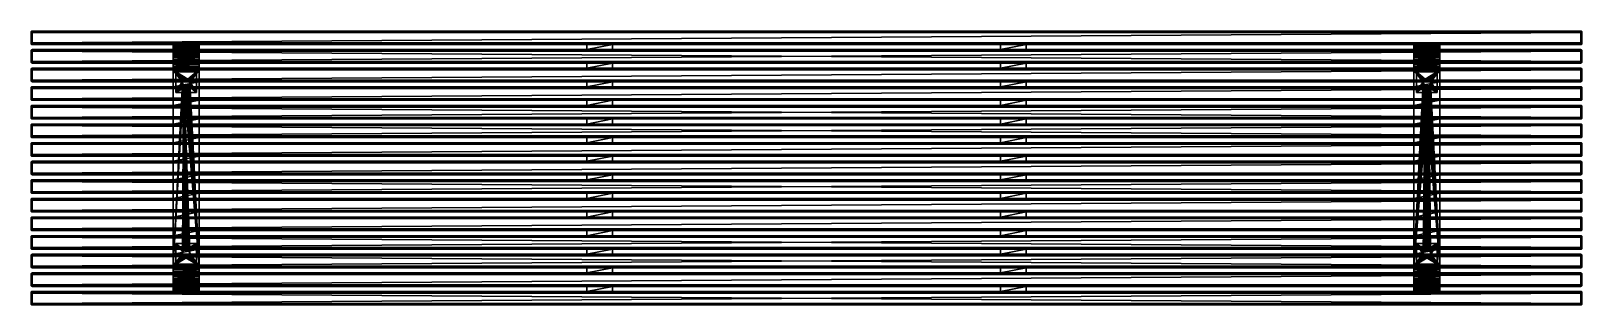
# Model space of a CAD drawing. Header units: millimetres. Extents: x -1500 to 1500, y -265 to 265.
import ezdxf

# ---------------------------------------------------------------- set-up
doc = ezdxf.new("R2010")
doc.units = ezdxf.units.MM
doc.layers.add('DREVO', color=7, linetype='Continuous', true_color=0xffffff)
doc.layers.add('OBRYSOVA', color=7, linetype='Continuous', true_color=0xffffff)

msp = doc.modelspace()

# ---------------------------------------------------------------- meshes
at = {"layer": 'DREVO'}
mesh = msp.add_polyface(dxfattribs=at)
corners = [(-1500, 263.3, 283.2), (-1500, 263.4, 282), (-1500, 263, 281.6), (-1500, 261.8, 281.7), (-1500, 242.2, 281.7), (-1500, 242.2, 418.3), (-1500, 261.8, 418.3), (-1500, 263.3, 416.8), (-1500, 263, 418.4), (-1500, 263.4, 418), (-1499.8, 261.9, 280.8), (-1499.8, 263.4, 280.9), (-1499.8, 261.9, 419.3), (-1499.8, 263.4, 419.1), (-1499.8, 264.1, 418.4), (-1499.8, 264.2, 416.9), (-1499.8, 264.2, 283.1), (-1499.8, 264.1, 281.6), (-1499.1, 262, 280.2), (-1499.1, 263.6, 280.5), (-1499.1, 242, 280.2), (-1499.1, 262, 419.8), (-1499.8, 242.1, 419.3), (-1499.1, 263.6, 419.5), (-1499.1, 264.5, 418.6), (-1499.1, 264.8, 417), (-1499.1, 264.8, 283), (-1499.1, 264.5, 281.4)]
mesh.append_faces([[corners[k] for k in face] for face in [(7, 8, 9)]], dxfattribs={"vtx0": -1})
mesh.append_faces([[corners[k] for k in face] for face in [(0, 2, 3), (0, 3, 4), (0, 5, 6), (7, 6, 8)]], dxfattribs={"vtx0": -1, "vtx2": -1})
mesh.append_faces([[corners[k] for k in face] for face in [(7, 0, 6)]], dxfattribs={"vtx1": -1, "vtx2": -1})
mesh.append_faces([[corners[k] for k in face] for face in [(0, 1, 2), (10, 3, 2), (2, 11, 10), (12, 6, 5), (13, 8, 6), (6, 12, 13), (14, 9, 8), (8, 13, 14), (15, 7, 9), (9, 14, 15), (16, 0, 7), (7, 15, 16), (17, 1, 0), (0, 16, 17), (11, 2, 1), (1, 17, 11), (18, 10, 11), (11, 19, 18), (10, 18, 20), (21, 12, 22), (23, 13, 12), (12, 21, 23), (24, 14, 13), (13, 23, 24), (25, 15, 14), (14, 24, 25), (26, 16, 15), (15, 25, 26), (27, 17, 16), (16, 26, 27), (19, 11, 17), (17, 27, 19)]], dxfattribs={"vtx2": -1})
mesh = msp.add_polyface(dxfattribs=at)
corners = [(-1500, 263.3, 283.2), (-1500, 242.2, 281.7), (-1500, 241, 281.6), (-1500, 240.6, 282), (-1500, 240.7, 283.2), (-1500, 240.7, 416.8), (-1500, 240.6, 418), (-1500, 241, 418.4), (-1500, 242.2, 418.3), (-1499.8, 242.1, 280.8), (-1500, 261.8, 281.7), (-1499.8, 261.9, 280.8), (-1499.8, 240.6, 280.9), (-1499.8, 239.9, 281.6), (-1499.8, 239.8, 283.1), (-1499.8, 239.8, 416.9), (-1499.8, 239.9, 418.4), (-1499.8, 240.6, 419.1), (-1499.8, 242.1, 419.3), (-1499.8, 261.9, 419.3), (-1499.1, 242, 280.2), (-1499.1, 240.4, 280.5), (-1499.1, 239.5, 281.4), (-1499.1, 239.2, 283), (-1499.1, 239.2, 417), (-1499.1, 239.5, 418.6), (-1499.1, 240.4, 419.5), (-1499.1, 242, 419.8), (-1499.1, 262, 419.8)]
mesh.append_faces([[corners[k] for k in face] for face in [(0, 1, 2), (0, 2, 3), (0, 3, 4), (0, 4, 5), (0, 5, 6), (0, 6, 7), (0, 7, 8)]], dxfattribs={"vtx0": -1, "vtx2": -1})
mesh.append_faces([[corners[k] for k in face] for face in [(9, 1, 10), (10, 11, 9), (12, 2, 1), (1, 9, 12), (13, 3, 2), (2, 12, 13), (14, 4, 3), (3, 13, 14), (15, 5, 4), (4, 14, 15), (16, 6, 5), (5, 15, 16), (17, 7, 6), (6, 16, 17), (18, 8, 7), (7, 17, 18), (8, 18, 19), (20, 9, 11), (21, 12, 9), (9, 20, 21), (22, 13, 12), (12, 21, 22), (23, 14, 13), (24, 15, 14), (25, 16, 15), (26, 17, 16), (16, 25, 26), (27, 18, 17), (17, 26, 27), (18, 27, 28)]], dxfattribs={"vtx2": -1})
mesh = msp.add_polyface(dxfattribs=at)
corners = [(-1498, 263.7, 280.3), (-1498, 262, 280), (-1498, 262, 280), (-1498, 263.7, 280.3), (-1498, 242, 280), (-1498, 242, 280), (-1498, 242, 420), (-1498, 262, 420), (-1498, 262, 420), (-1498, 242, 420), (-1498, 263.7, 419.7), (-1498, 263.7, 419.7), (-1498, 264.7, 418.7), (-1498, 264.7, 418.7), (-1498, 265, 417), (-1498, 265, 417), (-1498, 265, 283), (-1498, 265, 283), (-1498, 264.7, 281.3), (-1498, 264.7, 281.3), (-1499.1, 262, 280.2), (-1499.1, 263.6, 280.5), (-1499.1, 242, 280.2), (-1499.1, 242, 419.8), (-1499.1, 240.4, 419.5), (-1499.1, 262, 419.8), (-1499.1, 263.6, 419.5), (-1499.1, 264.5, 418.6), (-1499.1, 264.8, 417), (-1499.1, 264.8, 283), (-1499.1, 264.5, 281.4)]
mesh.append_faces([[corners[k] for k in face] for face in [(0, 1, 2), (2, 3, 0), (1, 4, 5), (5, 2, 1), (6, 7, 8), (8, 9, 6), (7, 10, 11), (11, 8, 7), (10, 12, 13), (13, 11, 10), (12, 14, 15), (15, 13, 12), (14, 16, 17), (17, 15, 14), (16, 18, 19), (19, 17, 16), (18, 0, 3), (3, 19, 18), (2, 20, 21), (21, 3, 2), (5, 22, 20), (20, 2, 5), (9, 23, 24), (8, 25, 23), (23, 9, 8), (11, 26, 25), (25, 8, 11), (13, 27, 26), (26, 11, 13), (15, 28, 27), (27, 13, 15), (17, 29, 28), (28, 15, 17), (19, 30, 29), (29, 17, 19), (3, 21, 30), (30, 19, 3)]], dxfattribs={"vtx2": -1})
mesh = msp.add_polyface(dxfattribs=at)
corners = [(-1498, 242, 280), (-1498, 240.3, 280.3), (-1498, 240.3, 280.3), (-1498, 242, 280), (-1498, 239.3, 281.3), (-1498, 239.3, 281.3), (-1498, 239, 283), (-1498, 239, 283), (-1498, 239, 417), (-1498, 239, 417), (-1498, 239.3, 418.7), (-1498, 239.3, 418.7), (-1498, 240.3, 419.7), (-1498, 240.3, 419.7), (-1498, 242, 420), (-1498, 242, 420), (-1498, 229, 417), (-1498, 229, 283), (-1498, 229, 283), (-1498, 229, 417), (-1498, 228.7, 281.3), (-1498, 228.7, 281.3), (-1498, 228.7, 418.7), (-1499.1, 240.4, 280.5), (-1499.1, 242, 280.2), (-1499.1, 239.5, 281.4), (-1499.1, 239.2, 283), (-1499.1, 239.2, 417), (-1499.1, 239.5, 418.6), (-1499.1, 240.4, 419.5), (-1499.1, 228.8, 283), (-1499.1, 228.8, 417), (-1499.1, 228.5, 418.6), (-1498, 228.7, 418.7)]
mesh.append_faces([[corners[k] for k in face] for face in [(0, 1, 2), (2, 3, 0), (1, 4, 5), (5, 2, 1), (4, 6, 7), (7, 5, 4), (6, 8, 9), (9, 7, 6), (8, 10, 11), (11, 9, 8), (10, 12, 13), (13, 11, 10), (12, 14, 15), (15, 13, 12), (16, 17, 18), (18, 19, 16), (17, 20, 21), (21, 18, 17), (22, 16, 19), (2, 23, 24), (24, 3, 2), (5, 25, 23), (23, 2, 5), (7, 26, 25), (25, 5, 7), (9, 27, 26), (26, 7, 9), (11, 28, 27), (27, 9, 11), (13, 29, 28), (28, 11, 13), (29, 13, 15), (18, 30, 31), (31, 19, 18), (30, 18, 21), (19, 31, 32), (32, 33, 19)]], dxfattribs={"vtx2": -1})
mesh = msp.add_polyface(dxfattribs=at)
corners = [(1498, 262, 420), (-1498, 262, 420), (-1498, 242, 420), (1498, 239, 417), (-1498, 239, 417), (-1498, 239, 283), (-1498, 239.3, 281.3), (-1498, 240.3, 280.3), (1498, 240.3, 280.3), (-1498, 242, 280), (-1498, 262, 280), (1498, 262, 280), (1498, 239.3, 281.3), (-1498, 263.7, 280.3), (-1498, 264.7, 281.3), (1498, 264.7, 281.3), (-1498, 265, 283), (1498, 265, 283), (-1498, 265, 417), (-1498, 264.7, 418.7), (1498, 264.7, 418.7), (-1498, 263.7, 419.7), (1498, 263.7, 419.7), (-1498, 239.3, 418.7), (-1498, 240.3, 419.7), (1498, 239.3, 418.7), (1498, 242, 420), (1498, 226, 420), (-1498, 226, 420), (-1498, 206, 420), (1498, 229, 283), (-1498, 229, 283), (-1498, 229, 417), (1498, 203, 417), (-1498, 203, 417), (-1498, 203, 283), (-1498, 203.3, 281.3), (-1498, 204.3, 280.3), (1498, 204.3, 280.3), (-1498, 206, 280), (1498, 206, 280), (-1498, 226, 280), (1498, 203.3, 281.3), (1498, 226, 280), (-1498, 227.7, 280.3), (-1498, 228.7, 281.3), (1498, 228.7, 281.3), (-1498, 228.7, 418.7), (1498, 228.7, 418.7), (-1498, 227.7, 419.7), (1498, 227.7, 419.7), (-1498, 203.3, 418.7), (-1498, 204.3, 419.7), (1498, 203.3, 418.7), (1498, 206, 420), (1498, 193, 283), (-1498, 193, 283), (-1498, 193, 417), (-1498, 191.7, 280.3), (-1498, 192.7, 281.3), (1498, 192.7, 281.3), (-1498, 192.7, 418.7), (1498, 192.7, 418.7), (-1498, 191.7, 419.7), (1498, 191.7, 419.7), (-1498, 190, 420)]
mesh.append_faces([[corners[k] for k in face] for face in [(0, 1, 2), (3, 4, 5), (6, 7, 8), (8, 7, 9), (9, 10, 11), (5, 6, 12), (11, 10, 13), (13, 14, 15), (14, 16, 17), (18, 19, 20), (19, 21, 22), (23, 4, 3), (24, 23, 25), (26, 2, 24), (22, 21, 1), (27, 28, 29), (30, 31, 32), (33, 34, 35), (36, 37, 38), (38, 37, 39), (40, 39, 41), (35, 36, 42), (43, 41, 44), (44, 45, 46), (45, 31, 30), (32, 47, 48), (47, 49, 50), (51, 34, 33), (52, 51, 53), (54, 29, 52), (50, 49, 28), (55, 56, 57), (58, 59, 60), (59, 56, 55), (57, 61, 62), (61, 63, 64), (64, 63, 65)]], dxfattribs={"vtx2": -1})
mesh = msp.add_polyface(dxfattribs=at)
corners = [(-1498, 95.3, 418.7), (-1498, 95, 417), (1498, 95, 417), (-1498, 96.3, 419.7), (1498, 95.3, 418.7), (1498, 98, 420), (-1498, 98, 420), (1498, 119.7, 419.7), (-1498, 119.7, 419.7), (-1498, 118, 420), (1498, 82, 420), (-1498, 82, 420), (-1498, 62, 420), (1498, 85, 283), (-1498, 85, 283), (-1498, 85, 417), (1498, 59, 417), (-1498, 59, 417), (-1498, 59, 283), (-1498, 59.3, 281.3), (-1498, 60.3, 280.3), (1498, 60.3, 280.3), (-1498, 62, 280), (1498, 62, 280), (-1498, 82, 280), (1498, 59.3, 281.3), (1498, 82, 280), (-1498, 83.7, 280.3), (-1498, 84.7, 281.3), (1498, 84.7, 281.3), (-1498, 84.7, 418.7), (1498, 84.7, 418.7), (-1498, 83.7, 419.7), (1498, 83.7, 419.7), (-1498, 59.3, 418.7), (-1498, 60.3, 419.7), (1498, 59.3, 418.7), (1498, 62, 420), (1498, 46, 420), (-1498, 46, 420), (-1498, 26, 420), (1498, 49, 283), (-1498, 49, 283), (-1498, 49, 417), (1498, 23, 417), (-1498, 23, 417), (-1498, 23, 283), (-1498, 23.3, 281.3), (-1498, 24.3, 280.3), (1498, 24.3, 280.3), (-1498, 26, 280), (-1498, 46, 280), (1498, 46, 280), (1498, 23.3, 281.3), (-1498, 47.7, 280.3), (-1498, 48.7, 281.3), (1498, 48.7, 281.3), (-1498, 48.7, 418.7), (1498, 48.7, 418.7), (-1498, 47.7, 419.7), (1498, 47.7, 419.7), (-1498, 23.3, 418.7), (-1498, 24.3, 419.7), (1498, 23.3, 418.7), (1498, 26, 420), (1498, -23, 283), (-1498, -23, 283), (-1498, -23, 417), (1498, 265, 283), (-1498, 265, 283), (-1498, 265, 417)]
mesh.append_faces([[corners[k] for k in face] for face in [(0, 1, 2), (3, 0, 4), (5, 6, 3), (7, 8, 9), (10, 11, 12), (13, 14, 15), (16, 17, 18), (19, 20, 21), (21, 20, 22), (23, 22, 24), (18, 19, 25), (26, 24, 27), (27, 28, 29), (28, 14, 13), (15, 30, 31), (30, 32, 33), (34, 17, 16), (35, 34, 36), (37, 12, 35), (33, 32, 11), (38, 39, 40), (41, 42, 43), (44, 45, 46), (47, 48, 49), (49, 48, 50), (50, 51, 52), (46, 47, 53), (52, 51, 54), (54, 55, 56), (55, 42, 41), (43, 57, 58), (57, 59, 60), (61, 45, 44), (62, 61, 63), (64, 40, 62), (60, 59, 39), (65, 66, 67), (68, 69, 70)]], dxfattribs={"vtx2": -1})
mesh = msp.add_polyface(dxfattribs=at)
corners = [(-1498, 242, 420), (1498, 242, 420), (1498, 262, 420), (-1498, 239, 283), (1498, 239, 283), (1498, 239, 417), (1498, 240.3, 280.3), (1498, 239.3, 281.3), (-1498, 239.3, 281.3), (-1498, 242, 280), (1498, 242, 280), (1498, 262, 280), (-1498, 263.7, 280.3), (1498, 263.7, 280.3), (1498, 264.7, 281.3), (1498, 265, 283), (-1498, 264.7, 281.3), (1498, 264.7, 418.7), (1498, 265, 417), (-1498, 265, 417), (1498, 263.7, 419.7), (-1498, 264.7, 418.7), (1498, 239.3, 418.7), (-1498, 239.3, 418.7), (1498, 240.3, 419.7), (-1498, 240.3, 419.7), (-1498, 262, 420), (-1498, 206, 420), (1498, 206, 420), (1498, 226, 420), (-1498, 229, 417), (1498, 229, 417), (1498, 229, 283), (-1498, 203, 283), (1498, 203, 283), (1498, 203, 417), (1498, 204.3, 280.3), (1498, 203.3, 281.3), (-1498, 203.3, 281.3), (-1498, 206, 280), (1498, 206, 280), (-1498, 226, 280), (1498, 226, 280), (-1498, 227.7, 280.3), (1498, 227.7, 280.3), (1498, 228.7, 281.3), (-1498, 228.7, 281.3), (1498, 228.7, 418.7), (1498, 227.7, 419.7), (-1498, 228.7, 418.7), (1498, 203.3, 418.7), (-1498, 203.3, 418.7), (1498, 204.3, 419.7), (-1498, 204.3, 419.7), (-1498, 226, 420), (-1498, 193, 417), (1498, 193, 417), (1498, 193, 283), (-1498, 191.7, 280.3), (1498, 191.7, 280.3), (1498, 190, 280), (1498, 192.7, 281.3), (-1498, 192.7, 281.3), (1498, 192.7, 418.7), (1498, 191.7, 419.7), (-1498, 192.7, 418.7)]
mesh.append_faces([[corners[k] for k in face] for face in [(0, 1, 2), (3, 4, 5), (6, 7, 8), (9, 10, 6), (11, 10, 9), (7, 4, 3), (12, 13, 11), (14, 13, 12), (15, 14, 16), (17, 18, 19), (20, 17, 21), (5, 22, 23), (22, 24, 25), (25, 24, 1), (26, 2, 20), (27, 28, 29), (30, 31, 32), (33, 34, 35), (36, 37, 38), (39, 40, 36), (41, 42, 40), (37, 34, 33), (43, 44, 42), (45, 44, 43), (32, 45, 46), (47, 31, 30), (48, 47, 49), (35, 50, 51), (50, 52, 53), (53, 52, 28), (54, 29, 48), (55, 56, 57), (58, 59, 60), (61, 59, 58), (57, 61, 62), (63, 56, 55), (64, 63, 65)]], dxfattribs={"vtx2": -1})
mesh = msp.add_polyface(dxfattribs=at)
corners = [(-1498, -206, 420), (1498, -206, 420), (1498, -204.3, 419.7), (-1498, -262, 420), (1498, -262, 420), (1498, -242, 420), (-1498, -239, 417), (1498, -239, 417), (1498, -239, 283), (1498, -263.7, 280.3), (1498, -264.7, 281.3), (-1498, -264.7, 281.3), (-1498, -262, 280), (1498, -262, 280), (-1498, -242, 280), (1498, -242, 280), (1498, -265, 283), (-1498, -265, 283), (-1498, -240.3, 280.3), (1498, -240.3, 280.3), (1498, -239.3, 281.3), (-1498, -239.3, 281.3), (1498, -239.3, 418.7), (1498, -240.3, 419.7), (-1498, -239.3, 418.7), (1498, -265, 417), (1498, -264.7, 418.7), (-1498, -264.7, 418.7), (1498, -263.7, 419.7), (-1498, -263.7, 419.7), (-1498, -242, 420), (1498, 154, 420), (1498, 134, 420), (1498, 134, 420), (1498, 154, 420), (1498, 132.3, 419.7), (1498, 132.3, 419.7), (1498, 131.3, 418.7), (1498, 131.3, 418.7), (1498, 131, 417), (1498, 131, 417), (1498, 131, 283), (1498, 131, 283), (1498, 131.3, 281.3), (1498, 131.3, 281.3), (1498, 132.3, 280.3), (1498, 132.3, 280.3), (1498, 134, 280), (1498, 134, 280), (1498, 154, 280), (1498, 154, 280), (1498, 155.7, 280.3), (1498, 155.7, 280.3), (-1498, 265, 417), (1498, 265, 417), (1498, 265, 283)]
mesh.append_faces([[corners[k] for k in face] for face in [(0, 1, 2), (3, 4, 5), (6, 7, 8), (9, 10, 11), (12, 13, 9), (14, 15, 13), (10, 16, 17), (18, 19, 15), (20, 19, 18), (8, 20, 21), (22, 7, 6), (23, 22, 24), (25, 26, 27), (26, 28, 29), (29, 28, 4), (30, 5, 23), (31, 32, 33), (33, 34, 31), (32, 35, 36), (36, 33, 32), (35, 37, 38), (38, 36, 35), (37, 39, 40), (40, 38, 37), (39, 41, 42), (42, 40, 39), (41, 43, 44), (44, 42, 41), (43, 45, 46), (46, 44, 43), (45, 47, 48), (48, 46, 45), (47, 49, 50), (50, 48, 47), (49, 51, 52), (53, 54, 55), (17, 16, 25)]], dxfattribs={"vtx2": -1})
mesh = msp.add_polyface(dxfattribs=at)
corners = [(1498, 262, 420), (1498, 242, 420), (1498, 242, 420), (1498, 262, 420), (1498, 240.3, 419.7), (1498, 240.3, 419.7), (1498, 239.3, 418.7), (1498, 239.3, 418.7), (1498, 239, 417), (1498, 239, 417), (1498, 239, 283), (1498, 239, 283), (1498, 239.3, 281.3), (1498, 239.3, 281.3), (1498, 240.3, 280.3), (1498, 240.3, 280.3), (1498, 242, 280), (1498, 242, 280), (1498, 262, 280), (1498, 262, 280), (1498, 263.7, 280.3), (1498, 263.7, 280.3), (1498, 264.7, 281.3), (1498, 264.7, 281.3), (1498, 265, 283), (1498, 265, 283), (1498, 265, 417), (1498, 265, 417), (1498, 264.7, 418.7), (1498, 264.7, 418.7), (1498, 263.7, 419.7), (1498, 263.7, 419.7), (1498, 228.7, 281.3), (1498, 229, 283), (1498, 229, 283), (1498, 229, 417), (1498, 229, 417), (1498, 228.7, 418.7), (1498, 228.7, 418.7)]
mesh.append_faces([[corners[k] for k in face] for face in [(0, 1, 2), (2, 3, 0), (1, 4, 5), (5, 2, 1), (4, 6, 7), (7, 5, 4), (6, 8, 9), (9, 7, 6), (8, 10, 11), (11, 9, 8), (10, 12, 13), (13, 11, 10), (12, 14, 15), (15, 13, 12), (14, 16, 17), (17, 15, 14), (16, 18, 19), (19, 17, 16), (18, 20, 21), (21, 19, 18), (20, 22, 23), (23, 21, 20), (22, 24, 25), (25, 23, 22), (24, 26, 27), (27, 25, 24), (26, 28, 29), (29, 27, 26), (28, 30, 31), (31, 29, 28), (30, 0, 3), (3, 31, 30), (32, 33, 34), (33, 35, 36), (36, 34, 33), (35, 37, 38), (38, 36, 35)]], dxfattribs={"vtx2": -1})
mesh = msp.add_polyface(dxfattribs=at)
corners = [(1498, 242, 420), (1499.1, 242, 419.8), (1499.1, 262, 419.8), (1498, 262, 420), (1498, 240.3, 419.7), (1499.1, 240.4, 419.5), (1498, 239.3, 418.7), (1499.1, 239.5, 418.6), (1498, 239, 417), (1499.1, 239.2, 417), (1498, 239, 283), (1499.1, 239.2, 283), (1498, 239.3, 281.3), (1499.1, 239.5, 281.4), (1498, 240.3, 280.3), (1499.1, 240.4, 280.5), (1498, 242, 280), (1499.1, 242, 280.2), (1498, 262, 280), (1499.1, 262, 280.2), (1498, 263.7, 280.3), (1499.1, 263.6, 280.5), (1498, 264.7, 281.3), (1499.1, 264.5, 281.4), (1498, 265, 283), (1499.1, 264.8, 283), (1498, 265, 417), (1499.1, 264.8, 417), (1498, 264.7, 418.7), (1499.1, 264.5, 418.6), (1498, 263.7, 419.7), (1499.1, 263.6, 419.5), (1498, 229, 283), (1499.1, 228.8, 283), (1499.1, 228.5, 281.4), (1498, 228.7, 281.3), (1498, 229, 417), (1499.1, 228.8, 417), (1498, 228.7, 418.7), (1499.1, 228.5, 418.6)]
mesh.append_faces([[corners[k] for k in face] for face in [(0, 1, 2), (2, 3, 0), (4, 5, 1), (1, 0, 4), (6, 7, 5), (5, 4, 6), (8, 9, 7), (7, 6, 8), (10, 11, 9), (9, 8, 10), (12, 13, 11), (11, 10, 12), (14, 15, 13), (13, 12, 14), (16, 17, 15), (15, 14, 16), (18, 19, 17), (17, 16, 18), (20, 21, 19), (19, 18, 20), (22, 23, 21), (21, 20, 22), (24, 25, 23), (23, 22, 24), (26, 27, 25), (25, 24, 26), (28, 29, 27), (27, 26, 28), (30, 31, 29), (29, 28, 30), (3, 2, 31), (31, 30, 3), (32, 33, 34), (34, 35, 32), (36, 37, 33), (33, 32, 36), (38, 39, 37), (37, 36, 38)]], dxfattribs={"vtx2": -1})
mesh = msp.add_polyface(dxfattribs=at)
corners = [(1500, 240.7, 283.2), (1500, 263, 281.6), (1500, 263.4, 282), (1500, 263.3, 283.2), (1500, 261.8, 418.3), (1500, 242.2, 418.3), (1500, 263.3, 416.8), (1500, 263, 418.4), (1500, 263.4, 418), (1499.8, 261.9, 419.3), (1499.8, 242.1, 419.3), (1499.8, 261.9, 280.8), (1500, 261.8, 281.7), (1500, 242.2, 281.7), (1499.8, 263.4, 280.9), (1499.8, 264.1, 281.6), (1499.8, 264.2, 283.1), (1499.8, 264.2, 416.9), (1499.8, 264.1, 418.4), (1499.8, 263.4, 419.1), (1499.1, 262, 419.8), (1499.1, 242, 419.8), (1499.1, 262, 280.2), (1499.8, 242.1, 280.8), (1499.1, 263.6, 280.5), (1499.1, 264.5, 281.4), (1499.1, 264.8, 283), (1499.1, 264.8, 417), (1499.1, 264.5, 418.6), (1499.1, 263.6, 419.5)]
mesh.append_faces([[corners[k] for k in face] for face in [(7, 6, 8)]], dxfattribs={"vtx0": -1})
mesh.append_faces([[corners[k] for k in face] for face in [(0, 1, 2), (0, 2, 3), (4, 3, 6)]], dxfattribs={"vtx0": -1, "vtx2": -1})
mesh.append_faces([[corners[k] for k in face] for face in [(4, 5, 3), (7, 4, 6)]], dxfattribs={"vtx1": -1, "vtx2": -1})
mesh.append_faces([[corners[k] for k in face] for face in [(4, 9, 10), (11, 12, 13), (14, 1, 12), (12, 11, 14), (15, 2, 1), (1, 14, 15), (16, 3, 2), (2, 15, 16), (17, 6, 3), (3, 16, 17), (18, 8, 6), (6, 17, 18), (19, 7, 8), (8, 18, 19), (9, 4, 7), (7, 19, 9), (9, 20, 21), (22, 11, 23), (24, 14, 11), (11, 22, 24), (25, 15, 14), (14, 24, 25), (26, 16, 15), (15, 25, 26), (27, 17, 16), (16, 26, 27), (28, 18, 17), (17, 27, 28), (29, 19, 18), (18, 28, 29), (20, 9, 19), (19, 29, 20)]], dxfattribs={"vtx2": -1})
mesh = msp.add_polyface(dxfattribs=at)
corners = [(1500, 240.7, 283.2), (1500, 240.6, 282), (1500, 241, 281.6), (1500, 242.2, 281.7), (1500, 261.8, 281.7), (1500, 263, 281.6), (1500, 240.7, 416.8), (1500, 263.3, 283.2), (1500, 240.6, 418), (1500, 241, 418.4), (1500, 242.2, 418.3), (1499.8, 242.1, 419.3), (1500, 261.8, 418.3), (1499.8, 240.6, 419.1), (1499.8, 239.9, 418.4), (1499.8, 239.8, 416.9), (1499.8, 239.8, 283.1), (1499.8, 239.9, 281.6), (1499.8, 240.6, 280.9), (1499.8, 242.1, 280.8), (1499.8, 261.9, 280.8), (1499.1, 242, 419.8), (1499.8, 261.9, 419.3), (1499.1, 240.4, 419.5), (1499.1, 239.5, 418.6), (1499.1, 239.2, 417), (1499.1, 239.2, 283), (1499.1, 239.5, 281.4), (1499.1, 240.4, 280.5), (1499.1, 242, 280.2), (1499.1, 262, 280.2)]
mesh.append_faces([[corners[k] for k in face] for face in [(0, 2, 3), (0, 3, 4), (0, 4, 5)]], dxfattribs={"vtx0": -1, "vtx2": -1})
mesh.append_faces([[corners[k] for k in face] for face in [(6, 0, 7), (8, 6, 7), (9, 8, 7), (10, 9, 7)]], dxfattribs={"vtx1": -1, "vtx2": -1})
mesh.append_faces([[corners[k] for k in face] for face in [(0, 1, 2), (11, 10, 12), (13, 9, 10), (10, 11, 13), (14, 8, 9), (9, 13, 14), (15, 6, 8), (8, 14, 15), (16, 0, 6), (6, 15, 16), (17, 1, 0), (0, 16, 17), (18, 2, 1), (1, 17, 18), (19, 3, 2), (2, 18, 19), (3, 19, 20), (21, 11, 22), (23, 13, 11), (11, 21, 23), (24, 14, 13), (13, 23, 24), (25, 15, 14), (26, 16, 15), (27, 17, 16), (28, 18, 17), (17, 27, 28), (29, 19, 18), (18, 28, 29), (19, 29, 30)]], dxfattribs={"vtx2": -1})
mesh = msp.add_polyface(dxfattribs=at)
corners = [(-1500, 227.3, 283.2), (-1500, 227.4, 282), (-1500, 227, 281.6), (-1500, 225.8, 281.7), (-1500, 206.2, 418.3), (-1500, 225.8, 418.3), (-1500, 227.3, 416.8), (-1500, 227, 418.4), (-1500, 227.4, 418), (-1499.8, 228.2, 283.1), (-1499.8, 228.2, 416.9), (-1499.8, 228.1, 281.6), (-1499.8, 227.4, 280.9), (-1499.8, 225.9, 280.8), (-1499.8, 227.4, 419.1), (-1499.8, 225.9, 419.3), (-1499.8, 228.1, 418.4), (-1499.8, 239.9, 281.6), (-1499.1, 239.5, 281.4), (-1499.1, 239.2, 283), (-1499.8, 239.8, 283.1), (-1499.1, 239.2, 417), (-1499.8, 239.8, 416.9), (-1499.1, 239.5, 418.6), (-1499.1, 228.8, 283), (-1499.1, 228.8, 417), (-1499.1, 228.5, 281.4), (-1499.1, 227.6, 280.5), (-1499.1, 226, 280.2), (-1499.1, 227.6, 419.5), (-1499.1, 226, 419.8), (-1499.1, 228.5, 418.6)]
mesh.append_faces([[corners[k] for k in face] for face in [(6, 7, 8)]], dxfattribs={"vtx0": -1})
mesh.append_faces([[corners[k] for k in face] for face in [(0, 2, 3), (0, 4, 5), (6, 5, 7)]], dxfattribs={"vtx0": -1, "vtx2": -1})
mesh.append_faces([[corners[k] for k in face] for face in [(6, 0, 5)]], dxfattribs={"vtx1": -1, "vtx2": -1})
mesh.append_faces([[corners[k] for k in face] for face in [(0, 1, 2), (9, 0, 6), (6, 10, 9), (11, 1, 0), (0, 9, 11), (12, 2, 1), (1, 11, 12), (13, 3, 2), (2, 12, 13), (14, 7, 5), (5, 15, 14), (16, 8, 7), (7, 14, 16), (10, 6, 8), (8, 16, 10), (17, 18, 19), (20, 19, 21), (22, 21, 23), (24, 9, 10), (10, 25, 24), (26, 11, 9), (9, 24, 26), (27, 12, 11), (11, 26, 27), (28, 13, 12), (12, 27, 28), (29, 14, 15), (15, 30, 29), (31, 16, 14), (14, 29, 31), (25, 10, 16), (16, 31, 25)]], dxfattribs={"vtx2": -1})
mesh = msp.add_polyface(dxfattribs=at)
corners = [(-1500, 227.3, 283.2), (-1500, 225.8, 281.7), (-1500, 206.2, 281.7), (-1500, 205, 281.6), (-1500, 204.6, 282), (-1500, 204.7, 283.2), (-1500, 204.7, 416.8), (-1500, 204.6, 418), (-1500, 205, 418.4), (-1500, 206.2, 418.3), (-1499.8, 206.1, 280.8), (-1499.8, 225.9, 280.8), (-1499.8, 204.6, 280.9), (-1499.8, 203.9, 281.6), (-1499.8, 203.8, 283.1), (-1499.8, 203.8, 416.9), (-1499.8, 203.9, 418.4), (-1499.8, 204.6, 419.1), (-1499.8, 206.1, 419.3), (-1499.8, 225.9, 419.3), (-1500, 225.8, 418.3), (-1499.1, 206, 280.2), (-1499.1, 226, 280.2), (-1499.1, 204.4, 280.5), (-1499.1, 203.5, 281.4), (-1499.1, 204.4, 419.5), (-1499.1, 206, 419.8), (-1499.1, 226, 419.8)]
mesh.append_faces([[corners[k] for k in face] for face in [(0, 1, 2), (0, 2, 3), (0, 3, 4), (0, 4, 5), (0, 5, 6), (0, 6, 7), (0, 7, 8), (0, 8, 9)]], dxfattribs={"vtx0": -1, "vtx2": -1})
mesh.append_faces([[corners[k] for k in face] for face in [(10, 2, 1), (1, 11, 10), (12, 3, 2), (2, 10, 12), (13, 4, 3), (3, 12, 13), (14, 5, 4), (4, 13, 14), (15, 6, 5), (5, 14, 15), (16, 7, 6), (6, 15, 16), (17, 8, 7), (7, 16, 17), (18, 9, 8), (8, 17, 18), (19, 20, 9), (9, 18, 19), (21, 10, 11), (11, 22, 21), (23, 12, 10), (10, 21, 23), (24, 13, 12), (12, 23, 24), (25, 17, 16), (26, 18, 17), (17, 25, 26), (27, 19, 18), (18, 26, 27)]], dxfattribs={"vtx2": -1})
mesh = msp.add_polyface(dxfattribs=at)
corners = [(-1498, 228.7, 281.3), (-1498, 227.7, 280.3), (-1498, 227.7, 280.3), (-1498, 228.7, 281.3), (-1498, 226, 280), (-1498, 226, 280), (-1498, 206, 280), (-1498, 206, 280), (-1498, 204.3, 280.3), (-1498, 204.3, 280.3), (-1498, 203.3, 281.3), (-1498, 203.3, 418.7), (-1498, 204.3, 419.7), (-1498, 204.3, 419.7), (-1498, 206, 420), (-1498, 206, 420), (-1498, 226, 420), (-1498, 226, 420), (-1498, 227.7, 419.7), (-1498, 227.7, 419.7), (-1498, 228.7, 418.7), (-1498, 228.7, 418.7), (-1499.1, 228.5, 281.4), (-1499.1, 228.8, 283), (-1499.1, 227.6, 280.5), (-1499.1, 226, 280.2), (-1499.1, 206, 280.2), (-1499.1, 204.4, 280.5), (-1499.1, 204.4, 419.5), (-1499.1, 203.5, 418.6), (-1499.1, 206, 419.8), (-1499.1, 226, 419.8), (-1499.1, 227.6, 419.5), (-1499.1, 228.5, 418.6)]
mesh.append_faces([[corners[k] for k in face] for face in [(0, 1, 2), (2, 3, 0), (1, 4, 5), (5, 2, 1), (4, 6, 7), (7, 5, 4), (6, 8, 9), (9, 7, 6), (10, 9, 8), (11, 12, 13), (12, 14, 15), (15, 13, 12), (14, 16, 17), (17, 15, 14), (16, 18, 19), (19, 17, 16), (18, 20, 21), (21, 19, 18), (3, 22, 23), (2, 24, 22), (22, 3, 2), (5, 25, 24), (24, 2, 5), (7, 26, 25), (25, 5, 7), (9, 27, 26), (26, 7, 9), (27, 9, 10), (13, 28, 29), (15, 30, 28), (28, 13, 15), (17, 31, 30), (30, 15, 17), (19, 32, 31), (31, 17, 19), (21, 33, 32), (32, 19, 21)]], dxfattribs={"vtx2": -1})
mesh = msp.add_polyface(dxfattribs=at)
corners = [(-1498, 229, 417), (-1498, 228.7, 418.7), (-1498, 228.7, 418.7), (-1498, 193, 417), (-1498, 193, 283), (-1498, 193, 283), (-1498, 193, 417), (-1498, 192.7, 281.3), (-1498, 192.7, 281.3), (-1498, 191.7, 280.3), (-1498, 191.7, 280.3), (-1498, 190, 280), (-1498, 190, 280), (-1498, 170, 280), (-1498, 170, 280), (-1498, 168.3, 280.3), (-1498, 168.3, 280.3), (-1498, 167.3, 281.3), (-1498, 167.3, 281.3), (-1498, 167, 283), (-1498, 167, 283), (-1498, 167, 417), (-1498, 167, 417), (-1498, 167.3, 418.7), (-1498, 167.3, 418.7), (-1498, 168.3, 419.7), (-1498, 168.3, 419.7), (-1498, 170, 420), (-1498, 170, 420), (-1498, 190, 420), (-1498, 190, 420), (-1498, 191.7, 419.7), (-1498, 191.7, 419.7), (-1498, 192.7, 418.7), (-1498, 192.7, 418.7), (-1498, 121, 417), (-1498, 121, 283), (-1498, 121, 283), (-1498, 121, 417), (-1498, 120.7, 281.3), (-1498, 120.7, 418.7)]
mesh.append_faces([[corners[k] for k in face] for face in [(0, 1, 2), (3, 4, 5), (5, 6, 3), (4, 7, 8), (8, 5, 4), (7, 9, 10), (10, 8, 7), (9, 11, 12), (12, 10, 9), (11, 13, 14), (14, 12, 11), (13, 15, 16), (16, 14, 13), (15, 17, 18), (18, 16, 15), (17, 19, 20), (20, 18, 17), (19, 21, 22), (22, 20, 19), (21, 23, 24), (24, 22, 21), (23, 25, 26), (26, 24, 23), (25, 27, 28), (28, 26, 25), (27, 29, 30), (30, 28, 27), (29, 31, 32), (32, 30, 29), (31, 33, 34), (34, 32, 31), (33, 3, 6), (6, 34, 33), (35, 36, 37), (37, 38, 35), (39, 37, 36), (40, 35, 38)]], dxfattribs={"vtx2": -1})
mesh = msp.add_polyface(dxfattribs=at)
corners = [(1498, 226, 420), (1498, 206, 420), (1498, 206, 420), (1498, 226, 420), (1498, 204.3, 419.7), (1498, 204.3, 419.7), (1498, 203.3, 418.7), (1498, 203.3, 418.7), (1498, 203, 417), (1498, 203, 417), (1498, 203, 283), (1498, 203, 283), (1498, 203.3, 281.3), (1498, 203.3, 281.3), (1498, 204.3, 280.3), (1498, 204.3, 280.3), (1498, 206, 280), (1498, 206, 280), (1498, 226, 280), (1498, 226, 280), (1498, 227.7, 280.3), (1498, 227.7, 280.3), (1498, 228.7, 281.3), (1498, 228.7, 281.3), (1498, 229, 283), (1498, 228.7, 418.7), (1498, 227.7, 419.7), (1498, 227.7, 419.7), (1498, 228.7, 418.7), (1498, 191.7, 280.3), (1498, 192.7, 281.3), (1498, 192.7, 281.3), (1498, 191.7, 280.3), (1498, 193, 283), (1498, 193, 283), (1498, 193, 417), (1498, 193, 417), (1498, 192.7, 418.7), (1498, 192.7, 418.7), (1498, 191.7, 419.7), (1498, 191.7, 419.7)]
mesh.append_faces([[corners[k] for k in face] for face in [(0, 1, 2), (2, 3, 0), (1, 4, 5), (5, 2, 1), (4, 6, 7), (7, 5, 4), (6, 8, 9), (9, 7, 6), (8, 10, 11), (11, 9, 8), (10, 12, 13), (13, 11, 10), (12, 14, 15), (15, 13, 12), (14, 16, 17), (17, 15, 14), (16, 18, 19), (19, 17, 16), (18, 20, 21), (21, 19, 18), (20, 22, 23), (23, 21, 20), (24, 23, 22), (25, 26, 27), (27, 28, 25), (26, 0, 3), (3, 27, 26), (29, 30, 31), (31, 32, 29), (30, 33, 34), (34, 31, 30), (33, 35, 36), (36, 34, 33), (35, 37, 38), (38, 36, 35), (37, 39, 40), (40, 38, 37)]], dxfattribs={"vtx2": -1})
mesh = msp.add_polyface(dxfattribs=at)
corners = [(1498, 206, 420), (1499.1, 206, 419.8), (1499.1, 226, 419.8), (1498, 226, 420), (1498, 204.3, 419.7), (1499.1, 204.4, 419.5), (1498, 203.3, 418.7), (1499.1, 203.5, 418.6), (1498, 203, 417), (1499.1, 203.2, 417), (1498, 203, 283), (1499.1, 203.2, 283), (1498, 203.3, 281.3), (1499.1, 203.5, 281.4), (1498, 204.3, 280.3), (1499.1, 204.4, 280.5), (1498, 206, 280), (1499.1, 206, 280.2), (1498, 226, 280), (1499.1, 226, 280.2), (1498, 227.7, 280.3), (1499.1, 227.6, 280.5), (1498, 228.7, 281.3), (1499.1, 228.5, 281.4), (1498, 227.7, 419.7), (1499.1, 227.6, 419.5), (1499.1, 228.5, 418.6), (1498, 228.7, 418.7), (1498, 192.7, 281.3), (1499.1, 192.5, 281.4), (1499.1, 191.6, 280.5), (1498, 191.7, 280.3), (1498, 193, 283), (1499.1, 192.8, 283), (1498, 193, 417), (1499.1, 192.8, 417), (1498, 192.7, 418.7), (1499.1, 192.5, 418.6), (1498, 191.7, 419.7), (1499.1, 191.6, 419.5), (1498, 190, 420)]
mesh.append_faces([[corners[k] for k in face] for face in [(0, 1, 2), (2, 3, 0), (4, 5, 1), (1, 0, 4), (6, 7, 5), (5, 4, 6), (8, 9, 7), (7, 6, 8), (10, 11, 9), (9, 8, 10), (12, 13, 11), (11, 10, 12), (14, 15, 13), (13, 12, 14), (16, 17, 15), (15, 14, 16), (18, 19, 17), (17, 16, 18), (20, 21, 19), (19, 18, 20), (22, 23, 21), (21, 20, 22), (24, 25, 26), (26, 27, 24), (3, 2, 25), (25, 24, 3), (28, 29, 30), (30, 31, 28), (32, 33, 29), (29, 28, 32), (34, 35, 33), (33, 32, 34), (36, 37, 35), (35, 34, 36), (38, 39, 37), (37, 36, 38), (39, 38, 40)]], dxfattribs={"vtx2": -1})
mesh = msp.add_polyface(dxfattribs=at)
corners = [(1500, 204.7, 283.2), (1500, 227, 281.6), (1500, 227.4, 282), (1500, 227.3, 283.2), (1500, 225.8, 418.3), (1500, 206.2, 418.3), (1500, 227.3, 416.8), (1500, 227, 418.4), (1500, 227.4, 418), (1499.8, 227.4, 280.9), (1500, 225.8, 281.7), (1499.8, 225.9, 280.8), (1499.8, 228.1, 281.6), (1499.8, 228.2, 283.1), (1499.8, 228.2, 416.9), (1499.8, 228.1, 418.4), (1499.8, 227.4, 419.1), (1499.8, 225.9, 419.3), (1499.8, 239.9, 418.4), (1499.1, 239.5, 418.6), (1499.1, 239.2, 417), (1499.8, 239.8, 416.9), (1499.1, 239.2, 283), (1499.8, 239.8, 283.1), (1499.1, 239.5, 281.4), (1499.1, 227.6, 280.5), (1499.1, 226, 280.2), (1499.1, 228.5, 281.4), (1499.1, 228.8, 283), (1499.1, 228.8, 417), (1499.1, 228.5, 418.6), (1499.1, 227.6, 419.5), (1499.1, 226, 419.8)]
mesh.append_faces([[corners[k] for k in face] for face in [(7, 6, 8)]], dxfattribs={"vtx0": -1})
mesh.append_faces([[corners[k] for k in face] for face in [(0, 1, 2), (0, 2, 3), (4, 3, 6)]], dxfattribs={"vtx0": -1, "vtx2": -1})
mesh.append_faces([[corners[k] for k in face] for face in [(4, 5, 3), (7, 4, 6)]], dxfattribs={"vtx1": -1, "vtx2": -1})
mesh.append_faces([[corners[k] for k in face] for face in [(9, 1, 10), (10, 11, 9), (12, 2, 1), (1, 9, 12), (13, 3, 2), (2, 12, 13), (14, 6, 3), (3, 13, 14), (15, 8, 6), (6, 14, 15), (16, 7, 8), (8, 15, 16), (17, 4, 7), (7, 16, 17), (18, 19, 20), (21, 20, 22), (23, 22, 24), (25, 9, 11), (11, 26, 25), (27, 12, 9), (9, 25, 27), (28, 13, 12), (12, 27, 28), (29, 14, 13), (13, 28, 29), (30, 15, 14), (14, 29, 30), (31, 16, 15), (15, 30, 31), (32, 17, 16), (16, 31, 32)]], dxfattribs={"vtx2": -1})
mesh = msp.add_polyface(dxfattribs=at)
corners = [(1500, 204.7, 283.2), (1500, 204.6, 282), (1500, 205, 281.6), (1500, 206.2, 281.7), (1500, 225.8, 281.7), (1500, 227, 281.6), (1500, 204.7, 416.8), (1500, 227.3, 283.2), (1500, 204.6, 418), (1500, 205, 418.4), (1500, 206.2, 418.3), (1499.8, 206.1, 419.3), (1500, 225.8, 418.3), (1499.8, 225.9, 419.3), (1499.8, 204.6, 419.1), (1499.8, 203.9, 418.4), (1499.8, 203.8, 416.9), (1499.8, 203.8, 283.1), (1499.8, 203.9, 281.6), (1499.8, 204.6, 280.9), (1499.8, 206.1, 280.8), (1499.8, 225.9, 280.8), (1499.1, 206, 419.8), (1499.1, 226, 419.8), (1499.1, 204.4, 419.5), (1499.1, 203.5, 418.6), (1499.1, 204.4, 280.5), (1499.1, 206, 280.2), (1499.1, 226, 280.2)]
mesh.append_faces([[corners[k] for k in face] for face in [(0, 2, 3), (0, 3, 4), (0, 4, 5)]], dxfattribs={"vtx0": -1, "vtx2": -1})
mesh.append_faces([[corners[k] for k in face] for face in [(6, 0, 7), (8, 6, 7), (9, 8, 7), (10, 9, 7)]], dxfattribs={"vtx1": -1, "vtx2": -1})
mesh.append_faces([[corners[k] for k in face] for face in [(0, 1, 2), (11, 10, 12), (12, 13, 11), (14, 9, 10), (10, 11, 14), (15, 8, 9), (9, 14, 15), (16, 6, 8), (8, 15, 16), (17, 0, 6), (6, 16, 17), (18, 1, 0), (0, 17, 18), (19, 2, 1), (1, 18, 19), (20, 3, 2), (2, 19, 20), (21, 4, 3), (3, 20, 21), (22, 11, 13), (13, 23, 22), (24, 14, 11), (11, 22, 24), (25, 15, 14), (14, 24, 25), (26, 19, 18), (27, 20, 19), (19, 26, 27), (28, 21, 20), (20, 27, 28)]], dxfattribs={"vtx2": -1})
mesh = msp.add_polyface(dxfattribs=at)
corners = [(-1500, 191.3, 283.2), (-1500, 191.4, 282), (-1500, 191, 281.6), (-1500, 189.8, 281.7), (-1500, 191.3, 416.8), (-1500, 189.8, 418.3), (-1500, 191, 418.4), (-1500, 191.4, 418), (-1499.8, 192.2, 283.1), (-1499.8, 192.2, 416.9), (-1499.8, 192.1, 281.6), (-1499.8, 191.4, 280.9), (-1499.8, 189.9, 280.8), (-1499.8, 191.4, 419.1), (-1499.8, 192.1, 418.4), (-1499.1, 203.2, 283), (-1499.8, 203.8, 283.1), (-1499.8, 203.9, 281.6), (-1499.1, 203.5, 281.4), (-1499.1, 203.2, 417), (-1499.8, 203.8, 416.9), (-1499.1, 203.5, 418.6), (-1499.8, 203.9, 418.4), (-1499.1, 204.4, 419.5), (-1499.1, 192.8, 283), (-1499.1, 192.8, 417), (-1499.1, 192.5, 281.4), (-1499.1, 191.6, 280.5), (-1499.1, 190, 280.2), (-1499.1, 191.6, 419.5), (-1499.8, 189.9, 419.3), (-1499.1, 190, 419.8), (-1499.1, 192.5, 418.6)]
mesh.append_faces([[corners[k] for k in face] for face in [(4, 6, 7)]], dxfattribs={"vtx0": -1})
mesh.append_faces([[corners[k] for k in face] for face in [(0, 2, 3), (4, 5, 6)]], dxfattribs={"vtx0": -1, "vtx2": -1})
mesh.append_faces([[corners[k] for k in face] for face in [(4, 0, 5)]], dxfattribs={"vtx1": -1, "vtx2": -1})
mesh.append_faces([[corners[k] for k in face] for face in [(0, 1, 2), (8, 0, 4), (4, 9, 8), (10, 1, 0), (0, 8, 10), (11, 2, 1), (1, 10, 11), (2, 11, 12), (13, 6, 5), (14, 7, 6), (6, 13, 14), (9, 4, 7), (7, 14, 9), (15, 16, 17), (17, 18, 15), (19, 20, 16), (16, 15, 19), (21, 22, 20), (20, 19, 21), (22, 21, 23), (24, 8, 9), (9, 25, 24), (26, 10, 8), (8, 24, 26), (27, 11, 10), (10, 26, 27), (11, 27, 28), (29, 13, 30), (30, 31, 29), (32, 14, 13), (13, 29, 32), (25, 9, 14), (14, 32, 25)]], dxfattribs={"vtx2": -1})
mesh = msp.add_polyface(dxfattribs=at)
corners = [(-1500, 191.3, 283.2), (-1500, 189.8, 281.7), (-1500, 170.2, 281.7), (-1500, 169, 281.6), (-1500, 168.6, 282), (-1500, 168.7, 283.2), (-1500, 168.7, 416.8), (-1500, 168.6, 418), (-1500, 169, 418.4), (-1500, 170.2, 418.3), (-1500, 189.8, 418.3), (-1499.8, 189.9, 280.8), (-1500, 191, 281.6), (-1499.8, 170.1, 280.8), (-1499.8, 168.6, 280.9), (-1499.8, 167.9, 281.6), (-1499.8, 167.8, 283.1), (-1499.8, 167.8, 416.9), (-1499.8, 167.9, 418.4), (-1499.8, 168.6, 419.1), (-1499.8, 170.1, 419.3), (-1499.8, 189.9, 419.3), (-1499.8, 191.4, 419.1), (-1499.1, 190, 280.2), (-1499.8, 191.4, 280.9), (-1499.1, 170, 280.2), (-1499.1, 168.4, 280.5), (-1499.1, 167.5, 281.4), (-1499.1, 168.4, 419.5), (-1499.1, 170, 419.8), (-1499.1, 190, 419.8)]
mesh.append_faces([[corners[k] for k in face] for face in [(0, 1, 2), (0, 2, 3), (0, 3, 4), (0, 4, 5), (0, 5, 6), (0, 6, 7), (0, 7, 8), (0, 8, 9), (0, 9, 10)]], dxfattribs={"vtx0": -1, "vtx2": -1})
mesh.append_faces([[corners[k] for k in face] for face in [(11, 1, 12), (13, 2, 1), (1, 11, 13), (14, 3, 2), (2, 13, 14), (15, 4, 3), (3, 14, 15), (16, 5, 4), (17, 6, 5), (18, 7, 6), (19, 8, 7), (7, 18, 19), (20, 9, 8), (8, 19, 20), (21, 10, 9), (9, 20, 21), (10, 21, 22), (23, 11, 24), (25, 13, 11), (11, 23, 25), (26, 14, 13), (13, 25, 26), (14, 26, 27), (28, 19, 18), (29, 20, 19), (19, 28, 29), (30, 21, 20), (20, 29, 30)]], dxfattribs={"vtx2": -1})
mesh = msp.add_polyface(dxfattribs=at)
corners = [(-1498, 204.3, 280.3), (-1498, 203.3, 281.3), (-1498, 203.3, 281.3), (-1498, 203, 283), (-1498, 203, 283), (-1498, 203, 417), (-1498, 203, 417), (-1498, 203.3, 418.7), (-1498, 203.3, 418.7), (-1498, 204.3, 419.7), (-1499.1, 203.5, 281.4), (-1499.1, 204.4, 280.5), (-1499.1, 203.2, 283), (-1499.1, 203.2, 417), (-1499.1, 203.5, 418.6), (-1498, 193, 283), (-1499.1, 192.8, 283), (-1499.1, 192.8, 417), (-1498, 193, 417), (-1498, 192.7, 281.3), (-1499.1, 192.5, 281.4), (-1498, 191.7, 280.3), (-1499.1, 191.6, 280.5), (-1498, 190, 280), (-1499.1, 190, 280.2), (-1498, 170, 280), (-1499.1, 170, 280.2), (-1498, 168.3, 280.3), (-1499.1, 168.4, 280.5), (-1498, 170, 420), (-1499.1, 170, 419.8), (-1499.1, 168.4, 419.5), (-1498, 190, 420), (-1499.1, 190, 419.8), (-1498, 191.7, 419.7), (-1499.1, 191.6, 419.5), (-1498, 192.7, 418.7), (-1499.1, 192.5, 418.6)]
mesh.append_faces([[corners[k] for k in face] for face in [(0, 1, 2), (1, 3, 4), (4, 2, 1), (3, 5, 6), (6, 4, 3), (5, 7, 8), (8, 6, 5), (9, 8, 7), (2, 10, 11), (4, 12, 10), (10, 2, 4), (6, 13, 12), (12, 4, 6), (8, 14, 13), (13, 6, 8), (14, 8, 9), (15, 16, 17), (17, 18, 15), (19, 20, 16), (16, 15, 19), (21, 22, 20), (20, 19, 21), (23, 24, 22), (22, 21, 23), (25, 26, 24), (24, 23, 25), (27, 28, 26), (26, 25, 27), (29, 30, 31), (32, 33, 30), (30, 29, 32), (34, 35, 33), (33, 32, 34), (36, 37, 35), (35, 34, 36), (18, 17, 37), (37, 36, 18)]], dxfattribs={"vtx2": -1})
mesh = msp.add_polyface(dxfattribs=at)
corners = [(1498, 13, 283), (-1498, 13, 283), (-1498, 13, 417), (1498, -13, 417), (-1498, -13, 417), (-1498, -13, 283), (-1498, -12.7, 281.3), (-1498, -11.7, 280.3), (1498, -11.7, 280.3), (-1498, -10, 280), (-1498, 10, 280), (1498, 10, 280), (1498, -12.7, 281.3), (-1498, 11.7, 280.3), (-1498, 12.7, 281.3), (1498, 12.7, 281.3), (-1498, 12.7, 418.7), (1498, 12.7, 418.7), (-1498, 11.7, 419.7), (1498, 11.7, 419.7), (-1498, -12.7, 418.7), (-1498, -11.7, 419.7), (1498, -12.7, 418.7), (1498, -10, 420), (-1498, -10, 420), (-1498, 10, 420), (1498, 190, 420), (-1498, 190, 420), (-1498, 170, 420), (1498, 167, 417), (-1498, 167, 417), (-1498, 167, 283), (-1498, 167.3, 281.3), (-1498, 168.3, 280.3), (1498, 168.3, 280.3), (-1498, 170, 280), (-1498, 190, 280), (1498, 190, 280), (1498, 167.3, 281.3), (-1498, 191.7, 280.3), (-1498, 167.3, 418.7), (-1498, 168.3, 419.7), (1498, 167.3, 418.7), (1498, 170, 420), (1498, 118, 420), (-1498, 118, 420), (-1498, 98, 420), (1498, 121, 283), (-1498, 121, 283), (-1498, 121, 417), (1498, 95, 417), (-1498, 95, 417), (-1498, 95, 283), (-1498, 95.3, 281.3), (-1498, 96.3, 280.3), (1498, 96.3, 280.3), (-1498, 98, 280), (1498, 98, 280), (-1498, 118, 280), (1498, 95.3, 281.3), (1498, 118, 280), (-1498, 119.7, 280.3), (-1498, 120.7, 281.3), (1498, 120.7, 281.3), (-1498, 120.7, 418.7), (1498, 120.7, 418.7), (-1498, 119.7, 419.7), (1498, 119.7, 419.7)]
mesh.append_faces([[corners[k] for k in face] for face in [(0, 1, 2), (3, 4, 5), (6, 7, 8), (8, 7, 9), (9, 10, 11), (5, 6, 12), (11, 10, 13), (13, 14, 15), (14, 1, 0), (2, 16, 17), (16, 18, 19), (20, 4, 3), (21, 20, 22), (23, 24, 21), (19, 18, 25), (26, 27, 28), (29, 30, 31), (32, 33, 34), (34, 33, 35), (35, 36, 37), (31, 32, 38), (37, 36, 39), (40, 30, 29), (41, 40, 42), (43, 28, 41), (44, 45, 46), (47, 48, 49), (50, 51, 52), (53, 54, 55), (55, 54, 56), (57, 56, 58), (52, 53, 59), (60, 58, 61), (61, 62, 63), (62, 48, 47), (49, 64, 65), (64, 66, 67)]], dxfattribs={"vtx2": -1})
mesh = msp.add_polyface(dxfattribs=at)
corners = [(-1498, 134, 420), (1498, 134, 420), (1498, 154, 420), (1498, 154, 280), (1498, 134, 280), (-1498, 134, 280), (-1498, 131, 283), (1498, 131, 283), (1498, 131, 417), (-1498, 157, 417), (1498, 157, 417), (1498, 157, 283), (-1498, 132.3, 419.7), (1498, 132.3, 419.7), (-1498, 154, 420), (1498, 155.7, 419.7), (1498, 132.3, 280.3), (-1498, 132.3, 280.3), (-1498, 155.7, 280.3), (1498, 155.7, 280.3), (1498, 131.3, 418.7), (-1498, 131.3, 418.7), (1498, 156.7, 418.7), (-1498, 156.7, 418.7), (1498, 131.3, 281.3), (-1498, 131.3, 281.3), (1498, 156.7, 281.3), (-1498, 156.7, 281.3), (-1498, 170, 420), (1498, 170, 420), (1498, 190, 420), (-1498, 167, 283), (1498, 167, 283), (1498, 167, 417), (1498, 168.3, 280.3), (1498, 167.3, 281.3), (-1498, 167.3, 281.3), (-1498, 170, 280), (1498, 170, 280), (1498, 190, 280), (1498, 167.3, 418.7), (-1498, 167.3, 418.7), (1498, 168.3, 419.7), (-1498, 168.3, 419.7), (-1498, 190, 420), (1498, 191.7, 419.7), (-1498, 98, 420), (1498, 98, 420), (1498, 118, 420), (-1498, 121, 417), (1498, 121, 417), (1498, 121, 283), (-1498, 98, 280), (1498, 98, 280), (1498, 96.3, 280.3), (-1498, 118, 280), (1498, 118, 280), (-1498, 119.7, 280.3), (1498, 119.7, 280.3), (1498, 120.7, 281.3), (-1498, 120.7, 281.3), (1498, 120.7, 418.7), (1498, 119.7, 419.7), (-1498, 120.7, 418.7), (-1498, 96.3, 419.7), (1498, 96.3, 419.7), (-1498, 118, 420)]
mesh.append_faces([[corners[k] for k in face] for face in [(0, 1, 2), (3, 4, 5), (6, 7, 8), (9, 10, 11), (12, 13, 1), (14, 2, 15), (4, 16, 17), (18, 19, 3), (20, 13, 12), (8, 20, 21), (15, 22, 23), (22, 10, 9), (16, 24, 25), (24, 7, 6), (26, 19, 18), (11, 26, 27), (28, 29, 30), (31, 32, 33), (34, 35, 36), (37, 38, 34), (39, 38, 37), (35, 32, 31), (33, 40, 41), (40, 42, 43), (43, 42, 29), (44, 30, 45), (46, 47, 48), (49, 50, 51), (52, 53, 54), (55, 56, 53), (57, 58, 56), (59, 58, 57), (51, 59, 60), (61, 50, 49), (62, 61, 63), (64, 65, 47), (66, 48, 62)]], dxfattribs={"vtx2": -1})
mesh = msp.add_polyface(dxfattribs=at)
corners = [(1498, 190, 420), (1498, 170, 420), (1498, 170, 420), (1498, 190, 420), (1498, 168.3, 419.7), (1498, 168.3, 419.7), (1498, 167.3, 418.7), (1498, 167.3, 418.7), (1498, 167, 417), (1498, 167, 417), (1498, 167, 283), (1498, 167, 283), (1498, 167.3, 281.3), (1498, 167.3, 281.3), (1498, 168.3, 280.3), (1498, 168.3, 280.3), (1498, 170, 280), (1498, 170, 280), (1498, 190, 280), (1498, 190, 280), (1498, 191.7, 280.3), (1498, 191.7, 280.3), (1498, 191.7, 419.7), (1498, 191.7, 419.7), (1498, 98, 280), (1498, 118, 280), (1498, 118, 280), (1498, 119.7, 280.3), (1498, 119.7, 280.3), (1498, 120.7, 281.3), (1498, 120.7, 281.3), (1498, 121, 283), (1498, 121, 283), (1498, 121, 417), (1498, 121, 417), (1498, 120.7, 418.7), (1498, 120.7, 418.7), (1498, 119.7, 419.7), (1498, 119.7, 419.7), (1498, 118, 420), (1498, 118, 420)]
mesh.append_faces([[corners[k] for k in face] for face in [(0, 1, 2), (2, 3, 0), (1, 4, 5), (5, 2, 1), (4, 6, 7), (7, 5, 4), (6, 8, 9), (9, 7, 6), (8, 10, 11), (11, 9, 8), (10, 12, 13), (13, 11, 10), (12, 14, 15), (15, 13, 12), (14, 16, 17), (17, 15, 14), (16, 18, 19), (19, 17, 16), (18, 20, 21), (21, 19, 18), (22, 0, 3), (3, 23, 22), (24, 25, 26), (25, 27, 28), (28, 26, 25), (27, 29, 30), (30, 28, 27), (29, 31, 32), (32, 30, 29), (31, 33, 34), (34, 32, 31), (33, 35, 36), (36, 34, 33), (35, 37, 38), (38, 36, 35), (37, 39, 40), (40, 38, 37)]], dxfattribs={"vtx2": -1})
mesh = msp.add_polyface(dxfattribs=at)
corners = [(1499.1, 154, 419.8), (1498, 154, 420), (1498, 134, 420), (1498, 154, 280), (1499.1, 154, 280.2), (1499.1, 134, 280.2), (1498, 155.7, 280.3), (1499.1, 155.6, 280.5), (1498, 156.7, 281.3), (1499.1, 156.5, 281.4), (1498, 157, 283), (1499.1, 156.8, 283), (1498, 157, 417), (1499.1, 156.8, 417), (1498, 156.7, 418.7), (1499.1, 156.5, 418.6), (1498, 155.7, 419.7), (1499.1, 155.6, 419.5), (1498, 170, 420), (1499.1, 170, 419.8), (1499.1, 190, 419.8), (1498, 190, 420), (1498, 168.3, 419.7), (1499.1, 168.4, 419.5), (1498, 167.3, 418.7), (1499.1, 167.5, 418.6), (1498, 167, 417), (1499.1, 167.2, 417), (1498, 167, 283), (1499.1, 167.2, 283), (1498, 167.3, 281.3), (1499.1, 167.5, 281.4), (1498, 168.3, 280.3), (1499.1, 168.4, 280.5), (1498, 170, 280), (1499.1, 170, 280.2), (1498, 190, 280), (1499.1, 190, 280.2), (1498, 191.7, 280.3), (1499.1, 191.6, 280.5), (1499.1, 191.6, 419.5)]
mesh.append_faces([[corners[k] for k in face] for face in [(0, 1, 2), (3, 4, 5), (6, 7, 4), (4, 3, 6), (8, 9, 7), (7, 6, 8), (10, 11, 9), (9, 8, 10), (12, 13, 11), (11, 10, 12), (14, 15, 13), (13, 12, 14), (16, 17, 15), (15, 14, 16), (1, 0, 17), (17, 16, 1), (18, 19, 20), (20, 21, 18), (22, 23, 19), (19, 18, 22), (24, 25, 23), (23, 22, 24), (26, 27, 25), (25, 24, 26), (28, 29, 27), (27, 26, 28), (30, 31, 29), (29, 28, 30), (32, 33, 31), (31, 30, 32), (34, 35, 33), (33, 32, 34), (36, 37, 35), (35, 34, 36), (38, 39, 37), (37, 36, 38), (21, 20, 40)]], dxfattribs={"vtx2": -1})
mesh = msp.add_polyface(dxfattribs=at)
corners = [(1500, 189.8, 418.3), (1500, 191.3, 283.2), (1500, 191.3, 416.8), (1500, 191, 418.4), (1500, 191.4, 418), (1499.8, 191.4, 280.9), (1500, 191, 281.6), (1500, 189.8, 281.7), (1499.8, 189.9, 280.8), (1499.8, 192.1, 281.6), (1500, 191.4, 282), (1499.8, 192.2, 283.1), (1499.8, 192.2, 416.9), (1499.8, 192.1, 418.4), (1499.8, 191.4, 419.1), (1499.8, 189.9, 419.3), (1499.1, 203.2, 417), (1499.8, 203.8, 416.9), (1499.8, 203.9, 418.4), (1499.1, 203.5, 418.6), (1499.1, 203.2, 283), (1499.8, 203.8, 283.1), (1499.1, 203.5, 281.4), (1499.8, 203.9, 281.6), (1499.1, 204.4, 280.5), (1499.1, 191.6, 280.5), (1499.1, 190, 280.2), (1499.1, 192.5, 281.4), (1499.1, 192.8, 283), (1499.1, 192.8, 417), (1499.1, 192.5, 418.6), (1499.1, 191.6, 419.5), (1499.1, 190, 419.8)]
mesh.append_faces([[corners[k] for k in face] for face in [(3, 2, 4)]], dxfattribs={"vtx0": -1})
mesh.append_faces([[corners[k] for k in face] for face in [(0, 1, 2)]], dxfattribs={"vtx0": -1, "vtx2": -1})
mesh.append_faces([[corners[k] for k in face] for face in [(3, 0, 2)]], dxfattribs={"vtx1": -1, "vtx2": -1})
mesh.append_faces([[corners[k] for k in face] for face in [(5, 6, 7), (7, 8, 5), (9, 10, 6), (6, 5, 9), (11, 1, 10), (10, 9, 11), (12, 2, 1), (1, 11, 12), (13, 4, 2), (2, 12, 13), (14, 3, 4), (4, 13, 14), (3, 14, 15), (16, 17, 18), (18, 19, 16), (20, 21, 17), (17, 16, 20), (22, 23, 21), (21, 20, 22), (23, 22, 24), (25, 5, 8), (8, 26, 25), (27, 9, 5), (5, 25, 27), (28, 11, 9), (9, 27, 28), (29, 12, 11), (11, 28, 29), (30, 13, 12), (12, 29, 30), (31, 14, 13), (13, 30, 31), (32, 15, 14), (14, 31, 32)]], dxfattribs={"vtx2": -1})
mesh = msp.add_polyface(dxfattribs=at)
corners = [(1500, 168.7, 283.2), (1500, 168.6, 282), (1500, 169, 281.6), (1500, 170.2, 281.7), (1500, 189.8, 281.7), (1500, 191, 281.6), (1500, 191.4, 282), (1500, 191.3, 283.2), (1500, 168.7, 416.8), (1500, 168.6, 418), (1500, 169, 418.4), (1500, 170.2, 418.3), (1500, 189.8, 418.3), (1499.8, 170.1, 419.3), (1499.8, 189.9, 419.3), (1499.8, 168.6, 419.1), (1499.8, 167.9, 418.4), (1499.8, 167.8, 416.9), (1499.8, 167.8, 283.1), (1499.8, 167.9, 281.6), (1499.8, 168.6, 280.9), (1499.8, 170.1, 280.8), (1499.8, 189.9, 280.8), (1500, 191, 418.4), (1499.1, 170, 419.8), (1499.1, 190, 419.8), (1499.1, 168.4, 419.5), (1499.1, 167.5, 418.6), (1499.1, 168.4, 280.5), (1499.1, 170, 280.2), (1499.1, 190, 280.2)]
mesh.append_faces([[corners[k] for k in face] for face in [(0, 2, 3), (0, 3, 4), (0, 4, 5), (0, 5, 6), (0, 6, 7)]], dxfattribs={"vtx0": -1, "vtx2": -1})
mesh.append_faces([[corners[k] for k in face] for face in [(8, 0, 7), (9, 8, 7), (10, 9, 7), (11, 10, 7), (12, 11, 7)]], dxfattribs={"vtx1": -1, "vtx2": -1})
mesh.append_faces([[corners[k] for k in face] for face in [(0, 1, 2), (13, 11, 12), (12, 14, 13), (15, 10, 11), (11, 13, 15), (16, 9, 10), (10, 15, 16), (17, 8, 9), (18, 0, 8), (19, 1, 0), (20, 2, 1), (1, 19, 20), (21, 3, 2), (2, 20, 21), (22, 4, 3), (3, 21, 22), (14, 12, 23), (24, 13, 14), (14, 25, 24), (26, 15, 13), (13, 24, 26), (15, 26, 27), (28, 20, 19), (29, 21, 20), (20, 28, 29), (30, 22, 21), (21, 29, 30)]], dxfattribs={"vtx2": -1})
mesh = msp.add_polyface(dxfattribs=at)
corners = [(-1500, 155.3, 283.2), (-1500, 155.4, 282), (-1500, 155, 281.6), (-1499.8, 156.1, 418.4), (-1500, 155.4, 418), (-1500, 155, 418.4), (-1499.8, 155.4, 419.1), (-1499.8, 156.2, 416.9), (-1500, 155.3, 416.8), (-1499.8, 156.2, 283.1), (-1499.8, 156.1, 281.6), (-1499.8, 155.4, 280.9), (-1500, 168.6, 282), (-1499.8, 167.9, 281.6), (-1499.8, 167.8, 283.1), (-1500, 168.7, 283.2), (-1499.8, 167.8, 416.9), (-1500, 168.7, 416.8), (-1499.8, 167.9, 418.4), (-1499.1, 156.5, 418.6), (-1499.1, 155.6, 419.5), (-1498, 156.7, 418.7), (-1499.1, 156.8, 417), (-1498, 157, 417), (-1499.1, 156.8, 283), (-1498, 157, 283), (-1499.1, 156.5, 281.4), (-1498, 156.7, 281.3), (-1499.1, 155.6, 280.5), (-1498, 155.7, 280.3), (-1499.1, 167.5, 281.4), (-1499.8, 168.6, 280.9), (-1499.1, 167.2, 283), (-1499.1, 167.2, 417), (-1499.1, 167.5, 418.6), (-1499.1, 168.4, 419.5)]
mesh.append_faces([[corners[k] for k in face] for face in [(0, 1, 2), (3, 4, 5), (5, 6, 3), (7, 8, 4), (4, 3, 7), (9, 0, 8), (8, 7, 9), (10, 1, 0), (0, 9, 10), (11, 2, 1), (1, 10, 11), (12, 13, 14), (15, 14, 16), (17, 16, 18), (19, 3, 6), (6, 20, 19), (21, 19, 20), (22, 7, 3), (3, 19, 22), (23, 22, 19), (24, 9, 7), (7, 22, 24), (25, 24, 22), (26, 10, 9), (9, 24, 26), (27, 26, 24), (28, 11, 10), (10, 26, 28), (29, 28, 26), (30, 13, 31), (32, 14, 13), (13, 30, 32), (33, 16, 14), (14, 32, 33), (34, 18, 16), (16, 33, 34), (18, 34, 35)]], dxfattribs={"vtx2": -1})
mesh = msp.add_polyface(dxfattribs=at)
corners = [(-1500, 155.3, 283.2), (-1500, 155, 281.6), (-1500, 153.8, 281.7), (-1500, 134.2, 281.7), (-1500, 133, 281.6), (-1500, 132.6, 282), (-1500, 132.7, 283.2), (-1500, 155.3, 416.8), (-1500, 155.4, 418), (-1500, 155, 418.4), (-1500, 153.8, 418.3), (-1500, 134.2, 418.3), (-1500, 133, 418.4), (-1500, 132.7, 416.8), (-1499.8, 134.1, 419.3), (-1499.8, 153.9, 419.3), (-1499.8, 155.4, 419.1), (-1499.8, 153.9, 280.8), (-1499.8, 155.4, 280.9), (-1499.8, 134.1, 280.8), (-1499.8, 132.6, 280.9), (-1499.1, 134, 419.8), (-1499.8, 132.6, 419.1), (-1498, 134, 420), (-1499.1, 132.4, 419.5), (-1499.1, 154, 419.8), (-1498, 154, 420), (-1499.1, 155.6, 419.5), (-1498, 155.7, 419.7), (-1499.1, 154, 280.2), (-1499.1, 155.6, 280.5), (-1498, 154, 280), (-1499.1, 134, 280.2), (-1498, 134, 280), (-1499.1, 132.4, 280.5)]
mesh.append_faces([[corners[k] for k in face] for face in [(0, 1, 2), (0, 2, 3), (0, 3, 4), (0, 4, 5), (0, 5, 6)]], dxfattribs={"vtx0": -1, "vtx2": -1})
mesh.append_faces([[corners[k] for k in face] for face in [(7, 0, 6), (8, 7, 6), (9, 8, 6), (10, 9, 6), (11, 10, 6), (12, 11, 13)]], dxfattribs={"vtx1": -1, "vtx2": -1})
mesh.append_faces([[corners[k] for k in face] for face in [(14, 11, 12), (15, 10, 11), (11, 14, 15), (16, 9, 10), (10, 15, 16), (17, 2, 1), (1, 18, 17), (19, 3, 2), (2, 17, 19), (20, 4, 3), (3, 19, 20), (21, 14, 22), (23, 21, 24), (25, 15, 14), (14, 21, 25), (26, 25, 21), (27, 16, 15), (15, 25, 27), (28, 27, 25), (29, 17, 18), (18, 30, 29), (31, 29, 30), (32, 19, 17), (17, 29, 32), (33, 32, 29), (19, 32, 34)]], dxfattribs={"vtx2": -1})
mesh = msp.add_polyface(dxfattribs=at)
corners = [(-1498, 134, 420), (-1498, 154, 420), (-1498, 154, 420), (-1498, 155.7, 419.7), (-1498, 155.7, 419.7), (-1498, 156.7, 418.7), (-1498, 156.7, 418.7), (-1498, 157, 417), (-1498, 157, 417), (-1498, 157, 283), (-1498, 157, 283), (-1498, 156.7, 281.3), (-1498, 156.7, 281.3), (-1498, 155.7, 280.3), (-1498, 155.7, 280.3), (-1498, 154, 280), (-1498, 154, 280), (-1498, 134, 280), (-1498, 134, 280), (-1499.1, 134, 419.8), (-1498, 134, 420), (-1499.1, 154, 419.8), (-1499.1, 155.6, 419.5), (-1499.1, 156.5, 418.6), (-1499.1, 156.8, 417), (-1499.1, 156.8, 283), (-1499.1, 156.5, 281.4), (-1499.1, 155.6, 280.5), (-1499.1, 154, 280.2), (-1498, 167.3, 281.3), (-1499.1, 167.5, 281.4), (-1499.1, 168.4, 280.5), (-1498, 168.3, 280.3), (-1498, 167, 283), (-1499.1, 167.2, 283), (-1498, 167, 417), (-1499.1, 167.2, 417), (-1498, 167.3, 418.7), (-1499.1, 167.5, 418.6), (-1498, 168.3, 419.7), (-1499.1, 168.4, 419.5), (-1498, 170, 420)]
mesh.append_faces([[corners[k] for k in face] for face in [(0, 1, 2), (1, 3, 4), (4, 2, 1), (3, 5, 6), (6, 4, 3), (5, 7, 8), (8, 6, 5), (7, 9, 10), (10, 8, 7), (9, 11, 12), (12, 10, 9), (11, 13, 14), (14, 12, 11), (13, 15, 16), (16, 14, 13), (15, 17, 18), (18, 16, 15), (19, 20, 2), (21, 2, 4), (22, 4, 6), (23, 6, 8), (24, 8, 10), (25, 10, 12), (26, 12, 14), (27, 14, 16), (28, 16, 18), (29, 30, 31), (31, 32, 29), (33, 34, 30), (30, 29, 33), (35, 36, 34), (34, 33, 35), (37, 38, 36), (36, 35, 37), (39, 40, 38), (38, 37, 39), (40, 39, 41)]], dxfattribs={"vtx2": -1})
mesh = msp.add_polyface(dxfattribs=at)
corners = [(-1498, 131, 283), (-1498, 131, 417), (-1498, 131, 417), (-1498, 131, 283), (-1498, 131.3, 418.7), (-1498, 131.3, 418.7), (-1498, 132.3, 419.7), (-1498, 132.3, 419.7), (-1498, 134, 420), (-1498, 134, 420), (-1498, 154, 420), (-1498, 134, 280), (-1498, 132.3, 280.3), (-1498, 132.3, 280.3), (-1498, 134, 280), (-1498, 131.3, 281.3), (-1498, 131.3, 281.3), (-1499.1, 131.2, 283), (-1499.1, 131.2, 417), (-1499.1, 131.5, 418.6), (-1499.1, 132.4, 419.5), (-1499.1, 134, 280.2), (-1499.1, 132.4, 280.5), (-1499.1, 131.5, 281.4), (-1498, 121, 283), (-1499.1, 120.8, 283), (-1499.1, 120.8, 417), (-1498, 121, 417), (-1498, 120.7, 281.3), (-1499.1, 120.5, 281.4), (-1498, 119.7, 280.3), (-1499.1, 119.6, 280.5), (-1498, 118, 280), (-1499.1, 118, 280.2), (-1498, 119.7, 419.7), (-1499.1, 119.6, 419.5), (-1499.1, 118, 419.8), (-1498, 118, 420), (-1498, 120.7, 418.7), (-1499.1, 120.5, 418.6)]
mesh.append_faces([[corners[k] for k in face] for face in [(0, 1, 2), (2, 3, 0), (1, 4, 5), (5, 2, 1), (4, 6, 7), (7, 5, 4), (6, 8, 9), (9, 7, 6), (10, 9, 8), (11, 12, 13), (13, 14, 11), (12, 15, 16), (16, 13, 12), (15, 0, 3), (3, 16, 15), (17, 3, 2), (18, 2, 5), (19, 5, 7), (20, 7, 9), (21, 14, 13), (22, 13, 16), (3, 17, 23), (23, 16, 3), (24, 25, 26), (26, 27, 24), (28, 29, 25), (25, 24, 28), (30, 31, 29), (29, 28, 30), (32, 33, 31), (31, 30, 32), (34, 35, 36), (36, 37, 34), (38, 39, 35), (35, 34, 38), (27, 26, 39), (39, 38, 27)]], dxfattribs={"vtx2": -1})
mesh = msp.add_polyface(dxfattribs=at)
corners = [(1498, 154, 420), (-1498, 154, 420), (-1498, 134, 420), (-1498, 134, 280), (-1498, 154, 280), (1498, 154, 280), (1498, 131, 417), (-1498, 131, 417), (-1498, 131, 283), (1498, 157, 283), (-1498, 157, 283), (-1498, 157, 417), (1498, 134, 420), (-1498, 132.3, 419.7), (1498, 155.7, 419.7), (-1498, 155.7, 419.7), (-1498, 132.3, 280.3), (1498, 134, 280), (-1498, 155.7, 280.3), (-1498, 131.3, 418.7), (1498, 131.3, 418.7), (-1498, 156.7, 418.7), (1498, 156.7, 418.7), (-1498, 131.3, 281.3), (1498, 132.3, 280.3), (1498, 131.3, 281.3), (-1498, 156.7, 281.3), (1498, 156.7, 281.3), (1498, 10, 420), (-1498, 10, 420), (-1498, -10, 420), (-1498, -263.7, 280.3), (-1498, -264.7, 281.3), (-1498, -264.7, 281.3), (-1498, -263.7, 280.3), (-1498, -265, 283), (-1498, -265, 283), (-1498, -265, 417), (-1498, -265, 417), (-1498, -264.7, 418.7), (-1498, -264.7, 418.7), (-1498, -263.7, 419.7), (-1498, -263.7, 419.7), (-1498, -262, 420), (-1498, -262, 420), (-1498, -242, 420), (-1498, -242, 420), (-1498, -240.3, 419.7), (-1498, -240.3, 419.7), (-1498, -239.3, 418.7), (-1498, -239.3, 418.7), (-1498, -239, 417), (-1498, -239, 417)]
mesh.append_faces([[corners[k] for k in face] for face in [(0, 1, 2), (3, 4, 5), (6, 7, 8), (9, 10, 11), (12, 2, 13), (14, 15, 1), (16, 3, 17), (5, 4, 18), (13, 19, 20), (19, 7, 6), (21, 15, 14), (11, 21, 22), (23, 16, 24), (8, 23, 25), (18, 26, 27), (26, 10, 9), (28, 29, 30), (31, 32, 33), (33, 34, 31), (32, 35, 36), (36, 33, 32), (35, 37, 38), (38, 36, 35), (37, 39, 40), (40, 38, 37), (39, 41, 42), (42, 40, 39), (41, 43, 44), (44, 42, 41), (43, 45, 46), (46, 44, 43), (45, 47, 48), (48, 46, 45), (47, 49, 50), (50, 48, 47), (49, 51, 52), (52, 50, 49)]], dxfattribs={"vtx2": -1})
mesh = msp.add_polyface(dxfattribs=at)
corners = [(1498, 155.7, 280.3), (1498, 154, 280), (1498, 154, 280), (1498, 155.7, 280.3), (1498, 156.7, 281.3), (1498, 156.7, 281.3), (1498, 157, 283), (1498, 157, 283), (1498, 157, 417), (1498, 157, 417), (1498, 156.7, 418.7), (1498, 156.7, 418.7), (1498, 155.7, 419.7), (1498, 155.7, 419.7), (1498, 154, 420), (1498, 154, 420), (1498, 10, 420), (1498, -10, 420), (1498, -10, 420), (1498, 10, 420), (1498, -11.7, 419.7), (1498, -11.7, 419.7), (1498, -12.7, 418.7), (1498, -12.7, 418.7), (1498, -13, 417), (1498, -13, 417), (1498, -13, 283), (1498, -13, 283), (1498, -12.7, 281.3), (1498, -12.7, 281.3), (1498, -11.7, 280.3), (1498, -11.7, 280.3), (1498, -10, 280), (1498, -10, 280), (1498, 10, 280), (1498, 10, 280), (1498, 11.7, 280.3), (1498, 11.7, 280.3), (1498, 12.7, 281.3), (1498, 12.7, 281.3), (1498, 13, 283), (1498, 13, 283)]
mesh.append_faces([[corners[k] for k in face] for face in [(0, 1, 2), (3, 4, 5), (5, 0, 3), (4, 6, 7), (7, 5, 4), (6, 8, 9), (9, 7, 6), (8, 10, 11), (11, 9, 8), (10, 12, 13), (13, 11, 10), (12, 14, 15), (15, 13, 12), (16, 17, 18), (18, 19, 16), (17, 20, 21), (21, 18, 17), (20, 22, 23), (23, 21, 20), (22, 24, 25), (25, 23, 22), (24, 26, 27), (27, 25, 24), (26, 28, 29), (29, 27, 26), (28, 30, 31), (31, 29, 28), (30, 32, 33), (33, 31, 30), (32, 34, 35), (35, 33, 32), (34, 36, 37), (37, 35, 34), (36, 38, 39), (39, 37, 36), (38, 40, 41), (41, 39, 38)]], dxfattribs={"vtx2": -1})
mesh = msp.add_polyface(dxfattribs=at)
corners = [(1498, 134, 420), (1499.1, 134, 419.8), (1499.1, 154, 419.8), (1498, 132.3, 419.7), (1499.1, 132.4, 419.5), (1498, 131.3, 418.7), (1499.1, 131.5, 418.6), (1498, 131, 417), (1499.1, 131.2, 417), (1498, 131, 283), (1499.1, 131.2, 283), (1498, 131.3, 281.3), (1499.1, 131.5, 281.4), (1498, 132.3, 280.3), (1499.1, 132.4, 280.5), (1498, 134, 280), (1499.1, 134, 280.2), (1498, 154, 280), (1498, 98, 420), (1499.1, 98, 419.8), (1499.1, 118, 419.8), (1498, 118, 420), (1498, 96.3, 419.7), (1499.1, 96.4, 419.5), (1498, 98, 280), (1499.1, 98, 280.2), (1499.1, 96.4, 280.5), (1498, 118, 280), (1499.1, 118, 280.2), (1498, 119.7, 280.3), (1499.1, 119.6, 280.5), (1498, 120.7, 281.3), (1499.1, 120.5, 281.4), (1498, 121, 283), (1499.1, 120.8, 283), (1498, 121, 417), (1499.1, 120.8, 417), (1498, 120.7, 418.7), (1499.1, 120.5, 418.6), (1498, 119.7, 419.7), (1499.1, 119.6, 419.5)]
mesh.append_faces([[corners[k] for k in face] for face in [(0, 1, 2), (3, 4, 1), (1, 0, 3), (5, 6, 4), (4, 3, 5), (7, 8, 6), (6, 5, 7), (9, 10, 8), (8, 7, 9), (11, 12, 10), (10, 9, 11), (13, 14, 12), (12, 11, 13), (15, 16, 14), (14, 13, 15), (16, 15, 17), (18, 19, 20), (20, 21, 18), (22, 23, 19), (19, 18, 22), (24, 25, 26), (27, 28, 25), (25, 24, 27), (29, 30, 28), (28, 27, 29), (31, 32, 30), (30, 29, 31), (33, 34, 32), (32, 31, 33), (35, 36, 34), (34, 33, 35), (37, 38, 36), (36, 35, 37), (39, 40, 38), (38, 37, 39), (21, 20, 40), (40, 39, 21)]], dxfattribs={"vtx2": -1})
mesh = msp.add_polyface(dxfattribs=at)
corners = [(1500, 153.8, 418.3), (1500, 155.3, 283.2), (1500, 155.3, 416.8), (1500, 155, 418.4), (1500, 155.4, 418), (1499.8, 155.4, 280.9), (1500, 155, 281.6), (1500, 153.8, 281.7), (1499.8, 156.1, 281.6), (1500, 155.4, 282), (1499.8, 156.2, 283.1), (1499.8, 156.2, 416.9), (1499.8, 156.1, 418.4), (1499.8, 155.4, 419.1), (1499.8, 153.9, 419.3), (1500, 168.6, 418), (1499.8, 167.9, 418.4), (1499.8, 167.8, 416.9), (1500, 168.7, 416.8), (1499.8, 167.8, 283.1), (1500, 168.7, 283.2), (1499.8, 167.9, 281.6), (1499.1, 155.6, 280.5), (1499.8, 153.9, 280.8), (1499.1, 156.5, 281.4), (1499.1, 156.8, 283), (1499.1, 156.8, 417), (1499.1, 156.5, 418.6), (1499.1, 155.6, 419.5), (1499.1, 154, 419.8), (1499.1, 167.5, 418.6), (1499.8, 168.6, 419.1), (1499.1, 167.2, 417), (1499.1, 167.2, 283), (1499.1, 167.5, 281.4), (1499.1, 168.4, 280.5)]
mesh.append_faces([[corners[k] for k in face] for face in [(3, 2, 4)]], dxfattribs={"vtx0": -1})
mesh.append_faces([[corners[k] for k in face] for face in [(0, 1, 2)]], dxfattribs={"vtx0": -1, "vtx2": -1})
mesh.append_faces([[corners[k] for k in face] for face in [(5, 6, 7), (8, 9, 6), (6, 5, 8), (10, 1, 9), (9, 8, 10), (11, 2, 1), (1, 10, 11), (12, 4, 2), (2, 11, 12), (13, 3, 4), (4, 12, 13), (3, 13, 14), (15, 16, 17), (18, 17, 19), (20, 19, 21), (22, 5, 23), (24, 8, 5), (5, 22, 24), (25, 10, 8), (8, 24, 25), (26, 11, 10), (10, 25, 26), (27, 12, 11), (11, 26, 27), (28, 13, 12), (12, 27, 28), (13, 28, 29), (30, 16, 31), (32, 17, 16), (16, 30, 32), (33, 19, 17), (17, 32, 33), (34, 21, 19), (19, 33, 34), (21, 34, 35)]], dxfattribs={"vtx2": -1})
mesh = msp.add_polyface(dxfattribs=at)
corners = [(1500, 132.7, 283.2), (1500, 132.6, 282), (1500, 133, 281.6), (1500, 134.2, 281.7), (1500, 153.8, 281.7), (1500, 155, 281.6), (1500, 155.4, 282), (1500, 155.3, 283.2), (1500, 132.7, 416.8), (1500, 132.6, 418), (1500, 133, 418.4), (1500, 134.2, 418.3), (1500, 153.8, 418.3), (1500, 155, 418.4), (1500, 155.3, 416.8), (1499.8, 134.1, 419.3), (1499.8, 153.9, 419.3), (1499.8, 132.6, 419.1), (1499.8, 131.9, 418.4), (1499.8, 131.8, 283.1), (1499.8, 131.9, 281.6), (1499.8, 132.6, 280.9), (1499.8, 134.1, 280.8), (1499.8, 153.9, 280.8), (1499.8, 155.4, 280.9), (1499.1, 134, 419.8), (1499.1, 154, 419.8), (1499.1, 132.4, 419.5), (1499.1, 134, 280.2), (1499.1, 132.4, 280.5), (1499.1, 154, 280.2), (1499.1, 155.6, 280.5), (1499.8, 155.4, 419.1)]
mesh.append_faces([[corners[k] for k in face] for face in [(0, 2, 3), (0, 3, 4), (0, 4, 5), (0, 5, 6), (0, 6, 7)]], dxfattribs={"vtx0": -1, "vtx2": -1})
mesh.append_faces([[corners[k] for k in face] for face in [(8, 0, 7), (9, 8, 7), (10, 9, 7), (11, 10, 7), (12, 11, 7), (13, 12, 14)]], dxfattribs={"vtx1": -1, "vtx2": -1})
mesh.append_faces([[corners[k] for k in face] for face in [(0, 1, 2), (15, 11, 12), (12, 16, 15), (17, 10, 11), (11, 15, 17), (18, 9, 10), (10, 17, 18), (19, 0, 8), (20, 1, 0), (21, 2, 1), (22, 3, 2), (2, 21, 22), (23, 4, 3), (3, 22, 23), (4, 23, 24), (16, 12, 13), (25, 15, 16), (16, 26, 25), (27, 17, 15), (15, 25, 27), (28, 22, 21), (21, 29, 28), (30, 23, 22), (22, 28, 30), (23, 30, 31), (26, 16, 32)]], dxfattribs={"vtx2": -1})
mesh = msp.add_polyface(dxfattribs=at)
corners = [(-1500, 134.2, 418.3), (-1500, 132.7, 283.2), (-1500, 132.7, 416.8), (-1500, 133, 418.4), (-1500, 132.6, 418), (-1499.8, 131.8, 416.9), (-1499.8, 131.8, 283.1), (-1499.8, 131.9, 418.4), (-1499.8, 132.6, 419.1), (-1499.8, 134.1, 419.3), (-1499.8, 131.9, 281.6), (-1500, 132.6, 282), (-1500, 133, 281.6), (-1499.8, 132.6, 280.9), (-1499.1, 131.2, 417), (-1499.1, 131.2, 283), (-1498, 131, 417), (-1499.1, 131.5, 418.6), (-1498, 131.3, 418.7), (-1499.1, 132.4, 419.5), (-1498, 132.3, 419.7), (-1499.1, 134, 419.8), (-1499.1, 132.4, 280.5), (-1499.8, 134.1, 280.8), (-1498, 132.3, 280.3), (-1499.1, 134, 280.2), (-1499.1, 131.5, 281.4), (-1498, 131.3, 281.3), (-1499.1, 120.8, 283), (-1499.8, 120.2, 283.1), (-1499.8, 120.2, 416.9), (-1499.1, 120.8, 417), (-1499.1, 120.5, 281.4), (-1499.8, 120.1, 281.6), (-1499.1, 119.6, 280.5), (-1499.8, 120.1, 418.4), (-1499.1, 120.5, 418.6)]
mesh.append_faces([[corners[k] for k in face] for face in [(3, 2, 4)]], dxfattribs={"vtx0": -1})
mesh.append_faces([[corners[k] for k in face] for face in [(0, 1, 2)]], dxfattribs={"vtx0": -1, "vtx2": -1})
mesh.append_faces([[corners[k] for k in face] for face in [(5, 2, 1), (1, 6, 5), (7, 4, 2), (2, 5, 7), (8, 3, 4), (4, 7, 8), (3, 8, 9), (10, 11, 12), (12, 13, 10), (6, 1, 11), (11, 10, 6), (14, 5, 6), (6, 15, 14), (16, 14, 15), (17, 7, 5), (5, 14, 17), (18, 17, 14), (19, 8, 7), (7, 17, 19), (20, 19, 17), (8, 19, 21), (22, 13, 23), (24, 22, 25), (26, 10, 13), (13, 22, 26), (27, 26, 22), (15, 6, 10), (10, 26, 15), (28, 29, 30), (30, 31, 28), (32, 33, 29), (29, 28, 32), (33, 32, 34), (31, 30, 35), (35, 36, 31)]], dxfattribs={"vtx2": -1})
mesh = msp.add_polyface(dxfattribs=at)
corners = [(-1500, 119.3, 283.2), (-1500, 119.4, 282), (-1500, 119, 281.6), (-1500, 117.8, 281.7), (-1500, 98.2, 281.7), (-1500, 97, 281.6), (-1500, 97, 418.4), (-1500, 98.2, 418.3), (-1500, 117.8, 418.3), (-1500, 119.3, 416.8), (-1500, 119, 418.4), (-1500, 119.4, 418), (-1499.8, 120.2, 283.1), (-1499.8, 120.2, 416.9), (-1499.8, 120.1, 281.6), (-1499.8, 119.4, 280.9), (-1499.8, 117.9, 280.8), (-1499.8, 98.1, 280.8), (-1499.8, 117.9, 419.3), (-1499.8, 98.1, 419.3), (-1499.8, 119.4, 419.1), (-1499.8, 120.1, 418.4), (-1499.1, 119.6, 280.5), (-1499.1, 118, 280.2), (-1499.1, 98, 280.2), (-1499.1, 118, 419.8), (-1499.1, 98, 419.8), (-1499.1, 119.6, 419.5), (-1499.1, 120.5, 418.6)]
mesh.append_faces([[corners[k] for k in face] for face in [(9, 10, 11)]], dxfattribs={"vtx0": -1})
mesh.append_faces([[corners[k] for k in face] for face in [(0, 2, 3), (0, 3, 4), (0, 4, 5), (0, 6, 7), (0, 7, 8), (9, 8, 10)]], dxfattribs={"vtx0": -1, "vtx2": -1})
mesh.append_faces([[corners[k] for k in face] for face in [(9, 0, 8)]], dxfattribs={"vtx1": -1, "vtx2": -1})
mesh.append_faces([[corners[k] for k in face] for face in [(0, 1, 2), (12, 0, 9), (9, 13, 12), (14, 1, 0), (0, 12, 14), (15, 2, 1), (1, 14, 15), (16, 3, 2), (2, 15, 16), (17, 4, 3), (3, 16, 17), (18, 8, 7), (7, 19, 18), (20, 10, 8), (8, 18, 20), (21, 11, 10), (10, 20, 21), (13, 9, 11), (11, 21, 13), (22, 15, 14), (23, 16, 15), (15, 22, 23), (16, 23, 24), (25, 18, 19), (19, 26, 25), (27, 20, 18), (18, 25, 27), (28, 21, 20), (20, 27, 28)]], dxfattribs={"vtx2": -1})
mesh = msp.add_polyface(dxfattribs=at)
corners = [(-1498, 121, 283), (-1498, 120.7, 281.3), (-1498, 120.7, 281.3), (-1498, 119.7, 280.3), (-1498, 119.7, 280.3), (-1498, 118, 280), (-1498, 118, 280), (-1498, 98, 280), (-1498, 98, 280), (-1498, 96.3, 280.3), (-1498, 96.3, 280.3), (-1498, 95.3, 281.3), (-1498, 95.3, 281.3), (-1498, 95, 283), (-1498, 95, 283), (-1498, 95, 417), (-1498, 95, 417), (-1498, 95.3, 418.7), (-1498, 95.3, 418.7), (-1498, 96.3, 419.7), (-1498, 96.3, 419.7), (-1498, 98, 420), (-1498, 98, 420), (-1498, 118, 420), (-1498, 118, 420), (-1498, 119.7, 419.7), (-1498, 119.7, 419.7), (-1498, 120.7, 418.7), (-1498, 120.7, 418.7), (-1498, 121, 417), (-1498, 85, 417), (-1498, 85, 283), (-1498, 85, 283), (-1498, 85, 417), (-1498, 84.7, 281.3), (-1498, 84.7, 281.3), (-1498, 83.7, 280.3), (-1498, 83.7, 419.7), (-1498, 84.7, 418.7), (-1498, 84.7, 418.7), (-1498, 83.7, 419.7)]
mesh.append_faces([[corners[k] for k in face] for face in [(0, 1, 2), (1, 3, 4), (4, 2, 1), (3, 5, 6), (6, 4, 3), (5, 7, 8), (8, 6, 5), (7, 9, 10), (10, 8, 7), (9, 11, 12), (12, 10, 9), (11, 13, 14), (14, 12, 11), (13, 15, 16), (16, 14, 13), (15, 17, 18), (18, 16, 15), (17, 19, 20), (20, 18, 17), (19, 21, 22), (22, 20, 19), (21, 23, 24), (24, 22, 21), (23, 25, 26), (26, 24, 23), (25, 27, 28), (28, 26, 25), (29, 28, 27), (30, 31, 32), (32, 33, 30), (31, 34, 35), (35, 32, 31), (36, 35, 34), (37, 38, 39), (39, 40, 37), (38, 30, 33), (33, 39, 38)]], dxfattribs={"vtx2": -1})
mesh = msp.add_polyface(dxfattribs=at)
corners = [(1500, 119, 418.4), (1500, 119.3, 416.8), (1500, 119.4, 418), (1499.8, 131.8, 416.9), (1500, 132.7, 416.8), (1500, 132.6, 418), (1499.8, 131.9, 418.4), (1499.8, 131.8, 283.1), (1500, 132.7, 283.2), (1499.8, 131.9, 281.6), (1500, 132.6, 282), (1499.8, 132.6, 280.9), (1499.8, 120.1, 281.6), (1500, 119.4, 282), (1500, 119, 281.6), (1499.8, 119.4, 280.9), (1499.8, 120.2, 283.1), (1500, 119.3, 283.2), (1499.8, 120.2, 416.9), (1499.8, 120.1, 418.4), (1499.8, 119.4, 419.1), (1499.1, 131.5, 418.6), (1499.8, 132.6, 419.1), (1499.1, 132.4, 419.5), (1499.1, 131.2, 417), (1499.1, 131.2, 283), (1499.1, 131.5, 281.4), (1499.1, 132.4, 280.5), (1499.1, 120.5, 281.4), (1499.1, 119.6, 280.5), (1499.1, 120.8, 283), (1499.1, 120.8, 417), (1499.1, 120.5, 418.6), (1499.1, 119.6, 419.5), (1499.1, 118, 419.8)]
mesh.append_faces([[corners[k] for k in face] for face in [(0, 1, 2)]], dxfattribs={"vtx0": -1})
mesh.append_faces([[corners[k] for k in face] for face in [(3, 4, 5), (5, 6, 3), (4, 3, 7), (8, 7, 9), (10, 9, 11), (12, 13, 14), (14, 15, 12), (16, 17, 13), (13, 12, 16), (18, 1, 17), (17, 16, 18), (19, 2, 1), (1, 18, 19), (20, 0, 2), (2, 19, 20), (21, 6, 22), (22, 23, 21), (24, 3, 6), (6, 21, 24), (25, 7, 3), (3, 24, 25), (26, 9, 7), (7, 25, 26), (27, 11, 9), (9, 26, 27), (28, 12, 15), (15, 29, 28), (30, 16, 12), (12, 28, 30), (31, 18, 16), (16, 30, 31), (32, 19, 18), (18, 31, 32), (33, 20, 19), (19, 32, 33), (20, 33, 34)]], dxfattribs={"vtx2": -1})
mesh = msp.add_polyface(dxfattribs=at)
corners = [(-1500, 119.3, 283.2), (-1500, 97, 281.6), (-1500, 96.6, 282), (-1500, 96.7, 283.2), (-1500, 96.7, 416.8), (-1500, 96.6, 418), (-1500, 97, 418.4), (-1499.8, 96.6, 280.9), (-1500, 98.2, 281.7), (-1499.8, 98.1, 280.8), (-1499.8, 95.9, 281.6), (-1499.8, 95.8, 283.1), (-1499.8, 95.8, 416.9), (-1499.8, 95.9, 418.4), (-1499.8, 96.6, 419.1), (-1499.8, 98.1, 419.3), (-1500, 98.2, 418.3), (-1499.1, 98, 280.2), (-1499.8, 117.9, 280.8), (-1499.1, 96.4, 280.5), (-1499.1, 95.5, 281.4), (-1499.1, 95.2, 283), (-1499.1, 95.2, 417), (-1499.1, 95.5, 418.6), (-1499.1, 96.4, 419.5), (-1499.1, 98, 419.8), (-1499.8, 84.2, 416.9), (-1499.1, 84.8, 417), (-1499.1, 84.8, 283), (-1499.8, 84.2, 283.1), (-1499.1, 84.5, 281.4), (-1499.8, 84.1, 418.4), (-1499.1, 84.5, 418.6)]
mesh.append_faces([[corners[k] for k in face] for face in [(0, 1, 2), (0, 2, 3), (0, 3, 4), (0, 4, 5), (0, 5, 6)]], dxfattribs={"vtx0": -1, "vtx2": -1})
mesh.append_faces([[corners[k] for k in face] for face in [(7, 1, 8), (8, 9, 7), (10, 2, 1), (1, 7, 10), (11, 3, 2), (2, 10, 11), (12, 4, 3), (3, 11, 12), (13, 5, 4), (4, 12, 13), (14, 6, 5), (5, 13, 14), (15, 16, 6), (6, 14, 15), (17, 9, 18), (19, 7, 9), (9, 17, 19), (20, 10, 7), (7, 19, 20), (21, 11, 10), (10, 20, 21), (22, 12, 11), (11, 21, 22), (23, 13, 12), (12, 22, 23), (24, 14, 13), (13, 23, 24), (25, 15, 14), (14, 24, 25), (26, 27, 28), (29, 28, 30), (31, 32, 27)]], dxfattribs={"vtx2": -1})
mesh = msp.add_polyface(dxfattribs=at)
corners = [(-1498, 98, 280), (-1499.1, 98, 280.2), (-1499.1, 118, 280.2), (-1498, 118, 280), (-1498, 96.3, 280.3), (-1499.1, 96.4, 280.5), (-1498, 95.3, 281.3), (-1499.1, 95.5, 281.4), (-1498, 95, 283), (-1499.1, 95.2, 283), (-1498, 95, 417), (-1499.1, 95.2, 417), (-1498, 95.3, 418.7), (-1499.1, 95.5, 418.6), (-1498, 96.3, 419.7), (-1499.1, 96.4, 419.5), (-1498, 98, 420), (-1499.1, 98, 419.8), (-1498, 118, 420), (-1499.1, 118, 419.8), (-1498, 85, 283), (-1499.1, 84.8, 283), (-1499.1, 84.8, 417), (-1498, 85, 417), (-1498, 84.7, 281.3), (-1499.1, 84.5, 281.4), (-1498, 83.7, 280.3), (-1499.1, 83.6, 280.5), (-1498, 82, 280), (-1499.1, 82, 280.2), (-1498, 62, 280), (-1499.1, 62, 280.2), (-1498, 62, 420), (-1499.1, 62, 419.8), (-1499.1, 60.4, 419.5), (-1498, 82, 420), (-1499.1, 82, 419.8), (-1498, 83.7, 419.7), (-1499.1, 83.6, 419.5), (-1498, 84.7, 418.7), (-1499.1, 84.5, 418.6)]
mesh.append_faces([[corners[k] for k in face] for face in [(0, 1, 2), (2, 3, 0), (4, 5, 1), (1, 0, 4), (6, 7, 5), (5, 4, 6), (8, 9, 7), (7, 6, 8), (10, 11, 9), (9, 8, 10), (12, 13, 11), (11, 10, 12), (14, 15, 13), (13, 12, 14), (16, 17, 15), (15, 14, 16), (18, 19, 17), (17, 16, 18), (20, 21, 22), (22, 23, 20), (24, 25, 21), (21, 20, 24), (26, 27, 25), (25, 24, 26), (28, 29, 27), (27, 26, 28), (30, 31, 29), (29, 28, 30), (32, 33, 34), (35, 36, 33), (33, 32, 35), (37, 38, 36), (36, 35, 37), (39, 40, 38), (38, 37, 39), (23, 22, 40), (40, 39, 23)]], dxfattribs={"vtx2": -1})
mesh = msp.add_polyface(dxfattribs=at)
corners = [(-1498, 95, 283), (1498, 95, 283), (1498, 95, 417), (1498, 96.3, 280.3), (1498, 95.3, 281.3), (-1498, 95.3, 281.3), (1498, 95.3, 418.7), (-1498, 95.3, 418.7), (1498, 96.3, 419.7), (-1498, 96.3, 419.7), (-1498, 62, 420), (1498, 62, 420), (1498, 82, 420), (-1498, 85, 417), (1498, 85, 417), (1498, 85, 283), (-1498, 59, 283), (1498, 59, 283), (1498, 59, 417), (1498, 60.3, 280.3), (1498, 59.3, 281.3), (-1498, 59.3, 281.3), (-1498, 62, 280), (1498, 62, 280), (-1498, 82, 280), (1498, 82, 280), (-1498, 83.7, 280.3), (1498, 83.7, 280.3), (1498, 84.7, 281.3), (-1498, 84.7, 281.3), (1498, 84.7, 418.7), (1498, 83.7, 419.7), (-1498, 84.7, 418.7), (1498, 59.3, 418.7), (-1498, 59.3, 418.7), (1498, 60.3, 419.7), (-1498, 60.3, 419.7), (-1498, 82, 420), (-1498, 26, 420), (1498, 26, 420), (1498, 46, 420), (-1498, 49, 417), (1498, 49, 417), (1498, 49, 283), (-1498, 23, 283), (1498, 23, 283), (1498, 23, 417), (1498, 24.3, 280.3), (1498, 23.3, 281.3), (-1498, 23.3, 281.3), (-1498, 26, 280), (1498, 26, 280), (1498, 46, 280), (-1498, 47.7, 280.3), (1498, 47.7, 280.3), (1498, 48.7, 281.3), (-1498, 48.7, 281.3), (1498, 48.7, 418.7), (1498, 47.7, 419.7), (-1498, 48.7, 418.7), (1498, 23.3, 418.7), (-1498, 23.3, 418.7), (1498, 24.3, 419.7), (-1498, 24.3, 419.7), (-1498, 46, 420)]
mesh.append_faces([[corners[k] for k in face] for face in [(0, 1, 2), (3, 4, 5), (4, 1, 0), (2, 6, 7), (6, 8, 9), (10, 11, 12), (13, 14, 15), (16, 17, 18), (19, 20, 21), (22, 23, 19), (24, 25, 23), (20, 17, 16), (26, 27, 25), (28, 27, 26), (15, 28, 29), (30, 14, 13), (31, 30, 32), (18, 33, 34), (33, 35, 36), (36, 35, 11), (37, 12, 31), (38, 39, 40), (41, 42, 43), (44, 45, 46), (47, 48, 49), (50, 51, 47), (52, 51, 50), (48, 45, 44), (53, 54, 52), (55, 54, 53), (43, 55, 56), (57, 42, 41), (58, 57, 59), (46, 60, 61), (60, 62, 63), (63, 62, 39), (64, 40, 58)]], dxfattribs={"vtx2": -1})
mesh = msp.add_polyface(dxfattribs=at)
corners = [(1498, 118, 420), (1498, 98, 420), (1498, 98, 420), (1498, 118, 420), (1498, 96.3, 419.7), (1498, 96.3, 419.7), (1498, 95.3, 418.7), (1498, 95.3, 418.7), (1498, 95, 417), (1498, 95, 417), (1498, 95, 283), (1498, 95, 283), (1498, 95.3, 281.3), (1498, 95.3, 281.3), (1498, 96.3, 280.3), (1498, 96.3, 280.3), (1498, 98, 280), (1498, 98, 280), (1498, 118, 280), (1498, 82, 420), (1498, 62, 420), (1498, 62, 420), (1498, 82, 420), (1498, 60.3, 419.7), (1498, 60.3, 280.3), (1498, 62, 280), (1498, 62, 280), (1498, 82, 280), (1498, 82, 280), (1498, 83.7, 280.3), (1498, 83.7, 280.3), (1498, 84.7, 281.3), (1498, 84.7, 281.3), (1498, 85, 283), (1498, 85, 283), (1498, 85, 417), (1498, 85, 417), (1498, 84.7, 418.7), (1498, 84.7, 418.7), (1498, 83.7, 419.7), (1498, 83.7, 419.7)]
mesh.append_faces([[corners[k] for k in face] for face in [(0, 1, 2), (2, 3, 0), (1, 4, 5), (5, 2, 1), (4, 6, 7), (7, 5, 4), (6, 8, 9), (9, 7, 6), (8, 10, 11), (11, 9, 8), (10, 12, 13), (13, 11, 10), (12, 14, 15), (15, 13, 12), (14, 16, 17), (17, 15, 14), (18, 17, 16), (19, 20, 21), (21, 22, 19), (23, 21, 20), (24, 25, 26), (25, 27, 28), (28, 26, 25), (27, 29, 30), (30, 28, 27), (29, 31, 32), (32, 30, 29), (31, 33, 34), (34, 32, 31), (33, 35, 36), (36, 34, 33), (35, 37, 38), (38, 36, 35), (37, 39, 40), (40, 38, 37), (39, 19, 22), (22, 40, 39)]], dxfattribs={"vtx2": -1})
mesh = msp.add_polyface(dxfattribs=at)
corners = [(1498, 95.3, 418.7), (1499.1, 95.5, 418.6), (1499.1, 96.4, 419.5), (1498, 96.3, 419.7), (1498, 95, 417), (1499.1, 95.2, 417), (1498, 95, 283), (1499.1, 95.2, 283), (1498, 95.3, 281.3), (1499.1, 95.5, 281.4), (1498, 96.3, 280.3), (1499.1, 96.4, 280.5), (1498, 98, 280), (1498, 62, 420), (1499.1, 62, 419.8), (1499.1, 82, 419.8), (1498, 82, 420), (1498, 60.3, 419.7), (1499.1, 60.4, 419.5), (1498, 59.3, 418.7), (1499.1, 59.5, 418.6), (1498, 60.3, 280.3), (1499.1, 60.4, 280.5), (1499.1, 59.5, 281.4), (1498, 59.3, 281.3), (1498, 62, 280), (1499.1, 62, 280.2), (1498, 82, 280), (1499.1, 82, 280.2), (1498, 83.7, 280.3), (1499.1, 83.6, 280.5), (1498, 84.7, 281.3), (1499.1, 84.5, 281.4), (1498, 85, 283), (1499.1, 84.8, 283), (1498, 85, 417), (1499.1, 84.8, 417), (1498, 84.7, 418.7), (1499.1, 84.5, 418.6), (1498, 83.7, 419.7), (1499.1, 83.6, 419.5)]
mesh.append_faces([[corners[k] for k in face] for face in [(0, 1, 2), (2, 3, 0), (4, 5, 1), (1, 0, 4), (6, 7, 5), (5, 4, 6), (8, 9, 7), (7, 6, 8), (10, 11, 9), (9, 8, 10), (11, 10, 12), (13, 14, 15), (15, 16, 13), (17, 18, 14), (14, 13, 17), (19, 20, 18), (18, 17, 19), (21, 22, 23), (23, 24, 21), (25, 26, 22), (22, 21, 25), (27, 28, 26), (26, 25, 27), (29, 30, 28), (28, 27, 29), (31, 32, 30), (30, 29, 31), (33, 34, 32), (32, 31, 33), (35, 36, 34), (34, 33, 35), (37, 38, 36), (36, 35, 37), (39, 40, 38), (38, 37, 39), (16, 15, 40), (40, 39, 16)]], dxfattribs={"vtx2": -1})
mesh = msp.add_polyface(dxfattribs=at)
corners = [(1500, 96.7, 283.2), (1500, 96.6, 282), (1500, 97, 281.6), (1500, 98.2, 281.7), (1500, 117.8, 281.7), (1500, 119, 281.6), (1500, 119.4, 282), (1500, 119.3, 283.2), (1500, 96.7, 416.8), (1500, 96.6, 418), (1500, 97, 418.4), (1500, 98.2, 418.3), (1500, 117.8, 418.3), (1500, 119.3, 416.8), (1500, 119, 418.4), (1499.8, 98.1, 419.3), (1499.8, 117.9, 419.3), (1499.8, 96.6, 419.1), (1499.8, 96.6, 280.9), (1499.8, 98.1, 280.8), (1499.8, 117.9, 280.8), (1499.8, 119.4, 280.9), (1499.8, 119.4, 419.1), (1499.1, 98, 419.8), (1499.1, 118, 419.8), (1499.1, 96.4, 419.5), (1499.1, 98, 280.2), (1499.1, 96.4, 280.5), (1499.1, 118, 280.2), (1499.1, 119.6, 280.5)]
mesh.append_faces([[corners[k] for k in face] for face in [(0, 2, 3), (0, 3, 4), (0, 4, 5), (0, 5, 6), (0, 6, 7), (12, 7, 13)]], dxfattribs={"vtx0": -1, "vtx2": -1})
mesh.append_faces([[corners[k] for k in face] for face in [(8, 0, 7), (9, 8, 7), (10, 9, 7), (11, 10, 7), (12, 11, 7), (14, 12, 13)]], dxfattribs={"vtx1": -1, "vtx2": -1})
mesh.append_faces([[corners[k] for k in face] for face in [(0, 1, 2), (15, 11, 12), (12, 16, 15), (17, 10, 11), (11, 15, 17), (18, 2, 1), (19, 3, 2), (2, 18, 19), (20, 4, 3), (3, 19, 20), (21, 5, 4), (4, 20, 21), (16, 12, 14), (14, 22, 16), (23, 15, 16), (16, 24, 23), (25, 17, 15), (15, 23, 25), (26, 19, 18), (18, 27, 26), (28, 20, 19), (19, 26, 28), (29, 21, 20), (20, 28, 29), (24, 16, 22)]], dxfattribs={"vtx2": -1})
mesh = msp.add_polyface(dxfattribs=at)
corners = [(1499.8, 95.9, 418.4), (1500, 96.6, 418), (1500, 97, 418.4), (1499.8, 96.6, 419.1), (1499.8, 95.8, 416.9), (1500, 96.7, 416.8), (1499.8, 95.8, 283.1), (1500, 96.7, 283.2), (1499.8, 95.9, 281.6), (1500, 96.6, 282), (1499.8, 96.6, 280.9), (1499.8, 84.1, 281.6), (1500, 83.4, 282), (1500, 83, 281.6), (1499.8, 84.2, 283.1), (1500, 83.3, 283.2), (1499.8, 84.2, 416.9), (1500, 83.3, 416.8), (1499.8, 84.1, 418.4), (1500, 83.4, 418), (1499.8, 83.4, 419.1), (1499.1, 95.5, 418.6), (1499.1, 96.4, 419.5), (1499.1, 95.2, 417), (1499.1, 95.2, 283), (1499.1, 95.5, 281.4), (1499.1, 96.4, 280.5), (1499.1, 84.5, 281.4), (1499.8, 83.4, 280.9), (1499.1, 83.6, 280.5), (1499.1, 84.8, 283), (1499.1, 84.8, 417), (1499.1, 84.5, 418.6), (1499.1, 83.6, 419.5)]
mesh.append_faces([[corners[k] for k in face] for face in [(0, 1, 2), (2, 3, 0), (4, 5, 1), (1, 0, 4), (6, 7, 5), (5, 4, 6), (8, 9, 7), (7, 6, 8), (9, 8, 10), (11, 12, 13), (14, 15, 12), (12, 11, 14), (16, 17, 15), (15, 14, 16), (18, 19, 17), (17, 16, 18), (19, 18, 20), (21, 0, 3), (3, 22, 21), (23, 4, 0), (0, 21, 23), (24, 6, 4), (4, 23, 24), (25, 8, 6), (6, 24, 25), (26, 10, 8), (8, 25, 26), (27, 11, 28), (28, 29, 27), (30, 14, 11), (11, 27, 30), (31, 16, 14), (14, 30, 31), (32, 18, 16), (16, 31, 32), (33, 20, 18), (18, 32, 33)]], dxfattribs={"vtx2": -1})
mesh = msp.add_polyface(dxfattribs=at)
corners = [(-1500, 83.3, 283.2), (-1500, 83.4, 282), (-1500, 83, 281.6), (-1500, 81.8, 281.7), (-1500, 62.2, 281.7), (-1500, 61, 418.4), (-1500, 62.2, 418.3), (-1500, 81.8, 418.3), (-1500, 83.3, 416.8), (-1500, 83, 418.4), (-1500, 83.4, 418), (-1499.8, 84.2, 283.1), (-1499.8, 84.2, 416.9), (-1499.8, 84.1, 281.6), (-1499.8, 83.4, 280.9), (-1499.8, 81.9, 280.8), (-1499.8, 62.1, 280.8), (-1499.8, 81.9, 419.3), (-1499.8, 83.4, 419.1), (-1499.8, 84.1, 418.4), (-1499.1, 84.8, 283), (-1499.1, 84.5, 281.4), (-1499.1, 83.6, 280.5), (-1499.1, 82, 280.2), (-1499.1, 62, 280.2), (-1499.1, 82, 419.8), (-1499.8, 62.1, 419.3), (-1499.1, 83.6, 419.5), (-1499.1, 84.5, 418.6), (-1499.1, 84.8, 417)]
mesh.append_faces([[corners[k] for k in face] for face in [(8, 9, 10)]], dxfattribs={"vtx0": -1})
mesh.append_faces([[corners[k] for k in face] for face in [(0, 2, 3), (0, 3, 4), (0, 5, 6), (0, 6, 7), (8, 7, 9)]], dxfattribs={"vtx0": -1, "vtx2": -1})
mesh.append_faces([[corners[k] for k in face] for face in [(8, 0, 7)]], dxfattribs={"vtx1": -1, "vtx2": -1})
mesh.append_faces([[corners[k] for k in face] for face in [(0, 1, 2), (11, 0, 8), (8, 12, 11), (13, 1, 0), (0, 11, 13), (14, 2, 1), (1, 13, 14), (15, 3, 2), (2, 14, 15), (3, 15, 16), (17, 7, 6), (18, 9, 7), (7, 17, 18), (19, 10, 9), (9, 18, 19), (12, 8, 10), (10, 19, 12), (20, 11, 12), (21, 13, 11), (22, 14, 13), (13, 21, 22), (23, 15, 14), (14, 22, 23), (15, 23, 24), (25, 17, 26), (27, 18, 17), (17, 25, 27), (28, 19, 18), (18, 27, 28), (29, 12, 19)]], dxfattribs={"vtx2": -1})
mesh = msp.add_polyface(dxfattribs=at)
corners = [(-1500, 83.3, 283.2), (-1500, 62.2, 281.7), (-1500, 61, 281.6), (-1500, 60.6, 282), (-1500, 60.7, 283.2), (-1500, 60.7, 416.8), (-1500, 60.6, 418), (-1500, 61, 418.4), (-1499.8, 62.1, 280.8), (-1500, 81.8, 281.7), (-1499.8, 60.6, 280.9), (-1499.8, 59.9, 281.6), (-1499.8, 59.8, 283.1), (-1499.8, 59.8, 416.9), (-1499.8, 59.9, 418.4), (-1499.8, 60.6, 419.1), (-1499.8, 62.1, 419.3), (-1500, 62.2, 418.3), (-1499.8, 81.9, 419.3), (-1499.1, 62, 280.2), (-1499.8, 81.9, 280.8), (-1499.1, 60.4, 280.5), (-1499.1, 59.5, 281.4), (-1499.1, 59.2, 283), (-1499.1, 59.2, 417), (-1499.1, 59.5, 418.6), (-1499.1, 60.4, 419.5), (-1499.1, 62, 419.8), (-1499.1, 82, 419.8)]
mesh.append_faces([[corners[k] for k in face] for face in [(0, 1, 2), (0, 2, 3), (0, 3, 4), (0, 4, 5), (0, 5, 6), (0, 6, 7)]], dxfattribs={"vtx0": -1, "vtx2": -1})
mesh.append_faces([[corners[k] for k in face] for face in [(8, 1, 9), (10, 2, 1), (1, 8, 10), (11, 3, 2), (2, 10, 11), (12, 4, 3), (3, 11, 12), (13, 5, 4), (4, 12, 13), (14, 6, 5), (5, 13, 14), (15, 7, 6), (6, 14, 15), (16, 17, 7), (7, 15, 16), (17, 16, 18), (19, 8, 20), (21, 10, 8), (8, 19, 21), (22, 11, 10), (10, 21, 22), (23, 12, 11), (11, 22, 23), (24, 13, 12), (25, 14, 13), (13, 24, 25), (26, 15, 14), (14, 25, 26), (27, 16, 15), (15, 26, 27), (16, 27, 28)]], dxfattribs={"vtx2": -1})
mesh = msp.add_polyface(dxfattribs=at)
corners = [(-1498, 60.3, 280.3), (-1499.1, 60.4, 280.5), (-1499.1, 62, 280.2), (-1498, 62, 280), (-1498, 59.3, 281.3), (-1499.1, 59.5, 281.4), (-1498, 59, 283), (-1499.1, 59.2, 283), (-1498, 59, 417), (-1499.1, 59.2, 417), (-1498, 59.3, 418.7), (-1499.1, 59.5, 418.6), (-1498, 60.3, 419.7), (-1499.1, 60.4, 419.5), (-1498, 62, 420), (-1498, 49, 283), (-1499.1, 48.8, 283), (-1499.1, 48.8, 417), (-1498, 49, 417), (-1498, 48.7, 281.3), (-1499.1, 48.5, 281.4), (-1498, 47.7, 280.3), (-1499.1, 47.6, 280.5), (-1498, 46, 280), (-1499.1, 46, 280.2), (-1498, 26, 280), (-1499.1, 26, 280.2), (-1498, 24.3, 280.3), (-1499.1, 24.4, 280.5), (-1498, 23.3, 281.3), (-1498, 24.3, 419.7), (-1499.1, 24.4, 419.5), (-1499.1, 23.5, 418.6), (-1498, 26, 420), (-1499.1, 26, 419.8), (-1498, 46, 420), (-1499.1, 46, 419.8), (-1498, 47.7, 419.7), (-1499.1, 47.6, 419.5), (-1498, 48.7, 418.7), (-1499.1, 48.5, 418.6)]
mesh.append_faces([[corners[k] for k in face] for face in [(0, 1, 2), (2, 3, 0), (4, 5, 1), (1, 0, 4), (6, 7, 5), (5, 4, 6), (8, 9, 7), (7, 6, 8), (10, 11, 9), (9, 8, 10), (12, 13, 11), (11, 10, 12), (13, 12, 14), (15, 16, 17), (17, 18, 15), (19, 20, 16), (16, 15, 19), (21, 22, 20), (20, 19, 21), (23, 24, 22), (22, 21, 23), (25, 26, 24), (24, 23, 25), (27, 28, 26), (26, 25, 27), (28, 27, 29), (30, 31, 32), (33, 34, 31), (31, 30, 33), (35, 36, 34), (34, 33, 35), (37, 38, 36), (36, 35, 37), (39, 40, 38), (38, 37, 39), (18, 17, 40), (40, 39, 18)]], dxfattribs={"vtx2": -1})
mesh = msp.add_polyface(dxfattribs=at)
corners = [(-1498, 84.7, 281.3), (-1498, 83.7, 280.3), (-1498, 83.7, 280.3), (-1498, 82, 280), (-1498, 82, 280), (-1498, 62, 280), (-1498, 62, 280), (-1498, 60.3, 280.3), (-1498, 60.3, 280.3), (-1498, 59.3, 281.3), (-1498, 59.3, 281.3), (-1498, 59, 283), (-1498, 59, 283), (-1498, 59, 417), (-1498, 59, 417), (-1498, 59.3, 418.7), (-1498, 59.3, 418.7), (-1498, 60.3, 419.7), (-1498, 60.3, 419.7), (-1498, 62, 420), (-1498, 62, 420), (-1498, 82, 420), (-1498, 82, 420), (-1498, 83.7, 419.7), (-1498, 83.7, 419.7), (-1498, 49, 417), (-1498, 49, 283), (-1498, 49, 283), (-1498, 49, 417), (-1498, 48.7, 281.3), (-1498, 48.7, 281.3), (-1498, 47.7, 280.3), (-1498, 47.7, 280.3), (-1498, 46, 280), (-1498, 46, 280), (-1498, 46, 420), (-1498, 47.7, 419.7), (-1498, 47.7, 419.7), (-1498, 46, 420), (-1498, 48.7, 418.7), (-1498, 48.7, 418.7)]
mesh.append_faces([[corners[k] for k in face] for face in [(0, 1, 2), (1, 3, 4), (4, 2, 1), (3, 5, 6), (6, 4, 3), (5, 7, 8), (8, 6, 5), (7, 9, 10), (10, 8, 7), (9, 11, 12), (12, 10, 9), (11, 13, 14), (14, 12, 11), (13, 15, 16), (16, 14, 13), (15, 17, 18), (18, 16, 15), (17, 19, 20), (20, 18, 17), (19, 21, 22), (22, 20, 19), (21, 23, 24), (24, 22, 21), (25, 26, 27), (27, 28, 25), (26, 29, 30), (30, 27, 26), (29, 31, 32), (32, 30, 29), (31, 33, 34), (34, 32, 31), (35, 36, 37), (37, 38, 35), (36, 39, 40), (40, 37, 36), (39, 25, 28), (28, 40, 39)]], dxfattribs={"vtx2": -1})
mesh = msp.add_polyface(dxfattribs=at)
corners = [(1498, 62, 420), (1498, 60.3, 419.7), (1498, 60.3, 419.7), (1498, 59.3, 418.7), (1498, 59.3, 418.7), (1498, 59, 417), (1498, 59, 417), (1498, 59, 283), (1498, 59, 283), (1498, 59.3, 281.3), (1498, 59.3, 281.3), (1498, 60.3, 280.3), (1498, 60.3, 280.3), (1498, 62, 280), (1498, 46, 420), (1498, 26, 420), (1498, 26, 420), (1498, 46, 420), (1498, 24.3, 419.7), (1498, 24.3, 419.7), (1498, 23.3, 418.7), (1498, 23.3, 281.3), (1498, 24.3, 280.3), (1498, 24.3, 280.3), (1498, 23.3, 281.3), (1498, 26, 280), (1498, 26, 280), (1498, 46, 280), (1498, 46, 280), (1498, 47.7, 280.3), (1498, 47.7, 280.3), (1498, 48.7, 281.3), (1498, 48.7, 281.3), (1498, 49, 283), (1498, 49, 283), (1498, 49, 417), (1498, 49, 417), (1498, 48.7, 418.7), (1498, 48.7, 418.7), (1498, 47.7, 419.7), (1498, 47.7, 419.7)]
mesh.append_faces([[corners[k] for k in face] for face in [(0, 1, 2), (1, 3, 4), (4, 2, 1), (3, 5, 6), (6, 4, 3), (5, 7, 8), (8, 6, 5), (7, 9, 10), (10, 8, 7), (9, 11, 12), (12, 10, 9), (13, 12, 11), (14, 15, 16), (16, 17, 14), (15, 18, 19), (19, 16, 15), (20, 19, 18), (21, 22, 23), (23, 24, 21), (22, 25, 26), (26, 23, 22), (25, 27, 28), (28, 26, 25), (27, 29, 30), (30, 28, 27), (29, 31, 32), (32, 30, 29), (31, 33, 34), (34, 32, 31), (33, 35, 36), (36, 34, 33), (35, 37, 38), (38, 36, 35), (37, 39, 40), (40, 38, 37), (39, 14, 17), (17, 40, 39)]], dxfattribs={"vtx2": -1})
mesh = msp.add_polyface(dxfattribs=at)
corners = [(1500, 60.7, 283.2), (1500, 61, 281.6), (1500, 62.2, 281.7), (1500, 81.8, 281.7), (1500, 83, 281.6), (1500, 83.4, 282), (1500, 83.3, 283.2), (1500, 60.7, 416.8), (1500, 60.6, 418), (1500, 61, 418.4), (1500, 62.2, 418.3), (1500, 81.8, 418.3), (1500, 83.3, 416.8), (1500, 83, 418.4), (1500, 83.4, 418), (1499.8, 62.1, 419.3), (1499.8, 81.9, 419.3), (1499.8, 60.6, 419.1), (1499.8, 62.1, 280.8), (1499.8, 60.6, 280.9), (1499.8, 81.9, 280.8), (1499.8, 83.4, 280.9), (1499.8, 84.1, 281.6), (1499.8, 83.4, 419.1), (1499.1, 62, 419.8), (1499.1, 82, 419.8), (1499.1, 60.4, 419.5), (1499.1, 62, 280.2), (1499.1, 82, 280.2), (1499.1, 83.6, 280.5), (1499.1, 83.6, 419.5)]
mesh.append_faces([[corners[k] for k in face] for face in [(13, 12, 14)]], dxfattribs={"vtx0": -1})
mesh.append_faces([[corners[k] for k in face] for face in [(0, 1, 2), (0, 2, 3), (0, 3, 4), (0, 4, 5), (0, 5, 6), (11, 6, 12)]], dxfattribs={"vtx0": -1, "vtx2": -1})
mesh.append_faces([[corners[k] for k in face] for face in [(7, 0, 6), (8, 7, 6), (9, 8, 6), (10, 9, 6), (11, 10, 6), (13, 11, 12)]], dxfattribs={"vtx1": -1, "vtx2": -1})
mesh.append_faces([[corners[k] for k in face] for face in [(15, 10, 11), (11, 16, 15), (17, 9, 10), (10, 15, 17), (18, 2, 1), (1, 19, 18), (20, 3, 2), (2, 18, 20), (21, 4, 3), (3, 20, 21), (4, 21, 22), (23, 13, 14), (16, 11, 13), (13, 23, 16), (24, 15, 16), (16, 25, 24), (15, 24, 26), (27, 18, 19), (28, 20, 18), (18, 27, 28), (29, 21, 20), (20, 28, 29), (25, 16, 23), (23, 30, 25)]], dxfattribs={"vtx2": -1})
mesh = msp.add_polyface(dxfattribs=at)
corners = [(1500, 60.7, 283.2), (1500, 60.6, 282), (1500, 61, 281.6), (1499.8, 59.9, 418.4), (1500, 60.6, 418), (1500, 61, 418.4), (1499.8, 60.6, 419.1), (1499.8, 59.8, 416.9), (1500, 60.7, 416.8), (1499.8, 59.8, 283.1), (1499.8, 59.9, 281.6), (1499.8, 60.6, 280.9), (1499.8, 48.2, 283.1), (1500, 47.3, 283.2), (1500, 47.4, 282), (1499.8, 48.1, 281.6), (1499.8, 48.2, 416.9), (1500, 47.3, 416.8), (1499.8, 48.1, 418.4), (1499.1, 60.4, 419.5), (1499.8, 62.1, 419.3), (1499.1, 59.5, 418.6), (1499.1, 59.2, 417), (1499.1, 59.2, 283), (1499.1, 59.5, 281.4), (1499.1, 60.4, 280.5), (1499.1, 62, 280.2), (1499.1, 48.5, 281.4), (1499.8, 47.4, 280.9), (1499.1, 47.6, 280.5), (1499.1, 48.8, 283), (1499.1, 48.8, 417), (1499.1, 48.5, 418.6), (1499.1, 47.6, 419.5), (1499.8, 47.4, 419.1)]
mesh.append_faces([[corners[k] for k in face] for face in [(0, 1, 2), (3, 4, 5), (5, 6, 3), (7, 8, 4), (4, 3, 7), (9, 0, 8), (8, 7, 9), (10, 1, 0), (0, 9, 10), (11, 2, 1), (1, 10, 11), (12, 13, 14), (14, 15, 12), (13, 12, 16), (17, 16, 18), (19, 6, 20), (21, 3, 6), (6, 19, 21), (22, 7, 3), (3, 21, 22), (23, 9, 7), (7, 22, 23), (24, 10, 9), (9, 23, 24), (25, 11, 10), (10, 24, 25), (11, 25, 26), (27, 15, 28), (28, 29, 27), (30, 12, 15), (15, 27, 30), (31, 16, 12), (12, 30, 31), (32, 18, 16), (16, 31, 32), (33, 34, 18), (18, 32, 33)]], dxfattribs={"vtx2": -1})
mesh = msp.add_polyface(dxfattribs=at)
corners = [(-1500, 47.3, 283.2), (-1500, 47.4, 282), (-1500, 47, 281.6), (-1500, 45.8, 281.7), (-1500, 26.2, 281.7), (-1500, 26.2, 418.3), (-1500, 45.8, 418.3), (-1500, 47.3, 416.8), (-1500, 47, 418.4), (-1500, 47.4, 418), (-1499.8, 48.2, 283.1), (-1499.8, 48.2, 416.9), (-1499.8, 48.1, 281.6), (-1499.8, 47.4, 280.9), (-1499.8, 45.9, 280.8), (-1499.8, 47.4, 419.1), (-1499.8, 45.9, 419.3), (-1499.8, 48.1, 418.4), (-1499.8, 59.8, 283.1), (-1499.1, 59.2, 283), (-1499.1, 59.2, 417), (-1499.1, 48.8, 283), (-1499.1, 48.8, 417), (-1499.1, 48.5, 281.4), (-1499.1, 47.6, 280.5), (-1499.1, 46, 280.2), (-1499.1, 46, 419.8), (-1499.8, 26.1, 419.3), (-1499.1, 47.6, 419.5), (-1499.1, 48.5, 418.6)]
mesh.append_faces([[corners[k] for k in face] for face in [(7, 8, 9)]], dxfattribs={"vtx0": -1})
mesh.append_faces([[corners[k] for k in face] for face in [(0, 2, 3), (0, 3, 4), (0, 5, 6), (7, 6, 8)]], dxfattribs={"vtx0": -1, "vtx2": -1})
mesh.append_faces([[corners[k] for k in face] for face in [(7, 0, 6)]], dxfattribs={"vtx1": -1, "vtx2": -1})
mesh.append_faces([[corners[k] for k in face] for face in [(0, 1, 2), (10, 0, 7), (7, 11, 10), (12, 1, 0), (0, 10, 12), (13, 2, 1), (1, 12, 13), (14, 3, 2), (2, 13, 14), (15, 8, 6), (6, 16, 15), (17, 9, 8), (8, 15, 17), (11, 7, 9), (9, 17, 11), (18, 19, 20), (21, 10, 11), (11, 22, 21), (23, 12, 10), (10, 21, 23), (24, 13, 12), (12, 23, 24), (25, 14, 13), (13, 24, 25), (26, 16, 27), (28, 15, 16), (16, 26, 28), (29, 17, 15), (15, 28, 29), (22, 11, 17), (17, 29, 22)]], dxfattribs={"vtx2": -1})
mesh = msp.add_polyface(dxfattribs=at)
corners = [(-1500, 47.3, 283.2), (-1500, 26.2, 281.7), (-1500, 25, 281.6), (-1500, 24.6, 282), (-1500, 24.7, 283.2), (-1500, 24.7, 416.8), (-1500, 24.6, 418), (-1500, 25, 418.4), (-1500, 26.2, 418.3), (-1499.8, 26.1, 280.8), (-1500, 45.8, 281.7), (-1499.8, 45.9, 280.8), (-1499.8, 24.6, 280.9), (-1499.8, 23.9, 281.6), (-1499.8, 23.8, 283.1), (-1499.8, 23.8, 416.9), (-1499.8, 23.9, 418.4), (-1499.8, 24.6, 419.1), (-1499.8, 26.1, 419.3), (-1499.8, 45.9, 419.3), (-1500, 45.8, 418.3), (-1499.1, 26, 280.2), (-1499.1, 46, 280.2), (-1499.1, 24.4, 280.5), (-1499.1, 23.5, 281.4), (-1499.1, 23.5, 418.6), (-1499.1, 24.4, 419.5), (-1499.1, 26, 419.8), (-1499.1, 46, 419.8)]
mesh.append_faces([[corners[k] for k in face] for face in [(0, 1, 2), (0, 2, 3), (0, 3, 4), (0, 4, 5), (0, 5, 6), (0, 6, 7), (0, 7, 8)]], dxfattribs={"vtx0": -1, "vtx2": -1})
mesh.append_faces([[corners[k] for k in face] for face in [(9, 1, 10), (10, 11, 9), (12, 2, 1), (1, 9, 12), (13, 3, 2), (2, 12, 13), (14, 4, 3), (3, 13, 14), (15, 5, 4), (4, 14, 15), (16, 6, 5), (5, 15, 16), (17, 7, 6), (6, 16, 17), (18, 8, 7), (7, 17, 18), (19, 20, 8), (8, 18, 19), (21, 9, 11), (11, 22, 21), (23, 12, 9), (9, 21, 23), (24, 13, 12), (12, 23, 24), (25, 16, 15), (26, 17, 16), (16, 25, 26), (27, 18, 17), (17, 26, 27), (18, 27, 28)]], dxfattribs={"vtx2": -1})
mesh = msp.add_polyface(dxfattribs=at)
corners = [(-1498, 46, 280), (-1498, 26, 280), (-1498, 26, 280), (-1498, 46, 280), (-1498, 24.3, 280.3), (-1498, 24.3, 280.3), (-1498, 23.3, 281.3), (-1498, 23.3, 281.3), (-1498, 23, 283), (-1498, 23, 283), (-1498, 23, 417), (-1498, 23, 417), (-1498, 23.3, 418.7), (-1498, 23.3, 418.7), (-1498, 24.3, 419.7), (-1498, 24.3, 419.7), (-1498, 26, 420), (-1498, 26, 420), (-1498, 46, 420), (-1498, 46, 420), (-1498, -23, 417), (-1498, -23, 283), (-1498, -23, 283), (-1498, -23, 417), (-1498, -23.3, 281.3), (-1498, -23.3, 281.3), (-1498, -24.3, 280.3), (-1498, -24.3, 280.3), (-1498, -26, 280), (-1498, -26, 280), (-1498, -46, 280), (-1498, -46, 280), (-1498, -47.7, 419.7), (-1498, -46, 420), (-1498, -46, 420), (-1498, -26, 420), (-1498, -26, 420), (-1498, -24.3, 419.7), (-1498, -24.3, 419.7), (-1498, -23.3, 418.7), (-1498, -23.3, 418.7)]
mesh.append_faces([[corners[k] for k in face] for face in [(0, 1, 2), (2, 3, 0), (1, 4, 5), (5, 2, 1), (4, 6, 7), (7, 5, 4), (6, 8, 9), (9, 7, 6), (8, 10, 11), (11, 9, 8), (10, 12, 13), (13, 11, 10), (12, 14, 15), (15, 13, 12), (14, 16, 17), (17, 15, 14), (16, 18, 19), (19, 17, 16), (20, 21, 22), (22, 23, 20), (21, 24, 25), (25, 22, 21), (24, 26, 27), (27, 25, 24), (26, 28, 29), (29, 27, 26), (28, 30, 31), (31, 29, 28), (32, 33, 34), (33, 35, 36), (36, 34, 33), (35, 37, 38), (38, 36, 35), (37, 39, 40), (40, 38, 37), (39, 20, 23), (23, 40, 39)]], dxfattribs={"vtx2": -1})
mesh = msp.add_polyface(dxfattribs=at)
corners = [(1498, 59, 417), (1499.1, 59.2, 417), (1499.1, 59.5, 418.6), (1498, 59.3, 418.7), (1498, 59, 283), (1499.1, 59.2, 283), (1498, 59.3, 281.3), (1499.1, 59.5, 281.4), (1498, 26, 420), (1499.1, 26, 419.8), (1499.1, 46, 419.8), (1498, 46, 420), (1498, 24.3, 419.7), (1499.1, 24.4, 419.5), (1498, 23.3, 418.7), (1499.1, 23.5, 418.6), (1498, 23, 417), (1499.1, 23.2, 417), (1498, 23, 283), (1499.1, 23.2, 283), (1498, 23.3, 281.3), (1499.1, 23.5, 281.4), (1498, 24.3, 280.3), (1499.1, 24.4, 280.5), (1498, 26, 280), (1499.1, 26, 280.2), (1498, 46, 280), (1499.1, 46, 280.2), (1498, 47.7, 280.3), (1499.1, 47.6, 280.5), (1498, 48.7, 281.3), (1499.1, 48.5, 281.4), (1498, 49, 283), (1499.1, 48.8, 283), (1498, 49, 417), (1499.1, 48.8, 417), (1498, 48.7, 418.7), (1499.1, 48.5, 418.6), (1498, 47.7, 419.7), (1499.1, 47.6, 419.5)]
mesh.append_faces([[corners[k] for k in face] for face in [(0, 1, 2), (2, 3, 0), (4, 5, 1), (1, 0, 4), (6, 7, 5), (5, 4, 6), (8, 9, 10), (10, 11, 8), (12, 13, 9), (9, 8, 12), (14, 15, 13), (13, 12, 14), (16, 17, 15), (15, 14, 16), (18, 19, 17), (20, 21, 19), (19, 18, 20), (22, 23, 21), (21, 20, 22), (24, 25, 23), (23, 22, 24), (26, 27, 25), (25, 24, 26), (28, 29, 27), (27, 26, 28), (30, 31, 29), (29, 28, 30), (32, 33, 31), (31, 30, 32), (34, 35, 33), (33, 32, 34), (36, 37, 35), (35, 34, 36), (38, 39, 37), (37, 36, 38), (11, 10, 39), (39, 38, 11)]], dxfattribs={"vtx2": -1})
mesh = msp.add_polyface(dxfattribs=at)
corners = [(1500, 24.7, 283.2), (1500, 26.2, 281.7), (1500, 45.8, 281.7), (1500, 47, 281.6), (1500, 47.4, 282), (1500, 47.3, 283.2), (1500, 24.7, 416.8), (1500, 24.6, 418), (1500, 25, 418.4), (1500, 26.2, 418.3), (1500, 45.8, 418.3), (1500, 47.3, 416.8), (1500, 47, 418.4), (1500, 47.4, 418), (1499.8, 26.1, 419.3), (1499.8, 45.9, 419.3), (1499.8, 24.6, 419.1), (1499.8, 26.1, 280.8), (1500, 25, 281.6), (1499.8, 45.9, 280.8), (1499.8, 47.4, 280.9), (1499.8, 48.1, 281.6), (1499.8, 48.2, 416.9), (1499.8, 48.1, 418.4), (1499.8, 47.4, 419.1), (1499.1, 26, 419.8), (1499.1, 46, 419.8), (1499.1, 26, 280.2), (1499.8, 24.6, 280.9), (1499.1, 46, 280.2), (1499.1, 47.6, 280.5), (1499.1, 47.6, 419.5)]
mesh.append_faces([[corners[k] for k in face] for face in [(12, 11, 13)]], dxfattribs={"vtx0": -1})
mesh.append_faces([[corners[k] for k in face] for face in [(0, 1, 2), (0, 2, 3), (0, 3, 4), (0, 4, 5), (10, 5, 11)]], dxfattribs={"vtx0": -1, "vtx2": -1})
mesh.append_faces([[corners[k] for k in face] for face in [(6, 0, 5), (7, 6, 5), (8, 7, 5), (9, 8, 5), (10, 9, 5), (12, 10, 11)]], dxfattribs={"vtx1": -1, "vtx2": -1})
mesh.append_faces([[corners[k] for k in face] for face in [(14, 9, 10), (10, 15, 14), (9, 14, 16), (17, 1, 18), (19, 2, 1), (1, 17, 19), (20, 3, 2), (2, 19, 20), (21, 4, 3), (3, 20, 21), (22, 11, 5), (23, 13, 11), (24, 12, 13), (13, 23, 24), (15, 10, 12), (12, 24, 15), (25, 14, 15), (15, 26, 25), (27, 17, 28), (29, 19, 17), (17, 27, 29), (30, 20, 19), (19, 29, 30), (26, 15, 24), (24, 31, 26)]], dxfattribs={"vtx2": -1})
mesh = msp.add_polyface(dxfattribs=at)
corners = [(-1500, 11.3, 283.2), (-1500, 11.4, 282), (-1500, 11, 281.6), (-1500, 9.8, 281.7), (-1500, 11.3, 416.8), (-1500, 9.8, 418.3), (-1500, 11, 418.4), (-1500, 11.4, 418), (-1499.8, 12.2, 283.1), (-1499.8, 12.2, 416.9), (-1499.8, 12.1, 281.6), (-1499.8, 11.4, 280.9), (-1499.8, 9.9, 280.8), (-1499.8, 11.4, 419.1), (-1499.8, 9.9, 419.3), (-1499.8, 12.1, 418.4), (-1499.1, 12.8, 283), (-1499.1, 12.8, 417), (-1499.1, 12.5, 281.4), (-1499.1, 11.6, 280.5), (-1499.1, 10, 280.2), (-1499.1, 11.6, 419.5), (-1499.1, 10, 419.8), (-1499.1, 12.5, 418.6), (-1499.1, 23.2, 283), (-1499.8, 23.8, 283.1), (-1499.8, 23.9, 281.6), (-1499.1, 23.5, 281.4), (-1499.1, 23.2, 417), (-1499.8, 23.8, 416.9), (-1499.1, 23.5, 418.6)]
mesh.append_faces([[corners[k] for k in face] for face in [(4, 6, 7)]], dxfattribs={"vtx0": -1})
mesh.append_faces([[corners[k] for k in face] for face in [(0, 2, 3), (4, 5, 6)]], dxfattribs={"vtx0": -1, "vtx2": -1})
mesh.append_faces([[corners[k] for k in face] for face in [(4, 0, 5)]], dxfattribs={"vtx1": -1, "vtx2": -1})
mesh.append_faces([[corners[k] for k in face] for face in [(0, 1, 2), (8, 0, 4), (4, 9, 8), (10, 1, 0), (0, 8, 10), (11, 2, 1), (1, 10, 11), (2, 11, 12), (13, 6, 5), (5, 14, 13), (15, 7, 6), (6, 13, 15), (9, 4, 7), (7, 15, 9), (16, 8, 9), (9, 17, 16), (18, 10, 8), (8, 16, 18), (19, 11, 10), (10, 18, 19), (20, 12, 11), (11, 19, 20), (21, 13, 14), (14, 22, 21), (23, 15, 13), (13, 21, 23), (17, 9, 15), (15, 23, 17), (24, 25, 26), (26, 27, 24), (28, 29, 25), (25, 24, 28), (29, 28, 30)]], dxfattribs={"vtx2": -1})
mesh = msp.add_polyface(dxfattribs=at)
corners = [(-1500, 11.3, 283.2), (-1500, 9.8, 281.7), (-1500, -9.8, 281.7), (-1500, -11, 281.6), (-1500, -11.4, 282), (-1500, -11.3, 283.2), (-1500, -11.3, 416.8), (-1500, -11.4, 418), (-1500, -11, 418.4), (-1500, -9.8, 418.3), (-1500, 9.8, 418.3), (-1499.8, 9.9, 280.8), (-1500, 11, 281.6), (-1499.8, -9.9, 280.8), (-1499.8, -11.4, 280.9), (-1499.8, -12.1, 281.6), (-1499.8, -12.2, 283.1), (-1499.8, -12.2, 416.9), (-1499.8, -12.1, 418.4), (-1499.8, -11.4, 419.1), (-1499.8, -9.9, 419.3), (-1499.8, 9.9, 419.3), (-1499.1, -10, 280.2), (-1499.1, 10, 280.2), (-1499.1, -11.6, 280.5), (-1499.1, -12.5, 281.4), (-1499.1, -11.6, 419.5), (-1499.1, -10, 419.8), (-1499.1, 10, 419.8)]
mesh.append_faces([[corners[k] for k in face] for face in [(0, 1, 2), (0, 2, 3), (0, 3, 4), (0, 4, 5), (0, 5, 6), (0, 6, 7), (0, 7, 8), (0, 8, 9), (0, 9, 10)]], dxfattribs={"vtx0": -1, "vtx2": -1})
mesh.append_faces([[corners[k] for k in face] for face in [(11, 1, 12), (13, 2, 1), (1, 11, 13), (14, 3, 2), (2, 13, 14), (15, 4, 3), (3, 14, 15), (16, 5, 4), (4, 15, 16), (17, 6, 5), (18, 7, 6), (6, 17, 18), (19, 8, 7), (7, 18, 19), (20, 9, 8), (8, 19, 20), (21, 10, 9), (9, 20, 21), (22, 13, 11), (11, 23, 22), (24, 14, 13), (13, 22, 24), (14, 24, 25), (26, 19, 18), (27, 20, 19), (19, 26, 27), (28, 21, 20), (20, 27, 28)]], dxfattribs={"vtx2": -1})
mesh = msp.add_polyface(dxfattribs=at)
corners = [(-1498, 13, 417), (-1498, 13, 283), (-1498, 13, 283), (-1498, 13, 417), (-1498, 12.7, 281.3), (-1498, 12.7, 281.3), (-1498, 11.7, 280.3), (-1498, 11.7, 280.3), (-1498, 10, 280), (-1498, 10, 280), (-1498, 10, 420), (-1498, 11.7, 419.7), (-1498, 11.7, 419.7), (-1498, 10, 420), (-1498, 12.7, 418.7), (-1498, 12.7, 418.7), (-1499.1, 12.8, 283), (-1499.1, 12.8, 417), (-1499.1, 12.5, 281.4), (-1499.1, 11.6, 280.5), (-1499.1, 10, 280.2), (-1499.1, 10, 419.8), (-1499.1, -10, 419.8), (-1499.1, 11.6, 419.5), (-1499.1, 12.5, 418.6), (-1498, 23.3, 281.3), (-1499.1, 23.5, 281.4), (-1499.1, 24.4, 280.5), (-1498, 23, 283), (-1499.1, 23.2, 283), (-1498, 23, 417), (-1499.1, 23.2, 417), (-1498, 23.3, 418.7), (-1499.1, 23.5, 418.6), (-1498, 24.3, 419.7)]
mesh.append_faces([[corners[k] for k in face] for face in [(0, 1, 2), (2, 3, 0), (1, 4, 5), (5, 2, 1), (4, 6, 7), (7, 5, 4), (6, 8, 9), (9, 7, 6), (10, 11, 12), (12, 13, 10), (11, 14, 15), (15, 12, 11), (14, 0, 3), (3, 15, 14), (2, 16, 17), (17, 3, 2), (5, 18, 16), (16, 2, 5), (7, 19, 18), (18, 5, 7), (9, 20, 19), (19, 7, 9), (13, 21, 22), (12, 23, 21), (21, 13, 12), (15, 24, 23), (23, 12, 15), (3, 17, 24), (24, 15, 3), (25, 26, 27), (28, 29, 26), (26, 25, 28), (30, 31, 29), (29, 28, 30), (32, 33, 31), (31, 30, 32), (33, 32, 34)]], dxfattribs={"vtx2": -1})
mesh = msp.add_polyface(dxfattribs=at)
corners = [(-1498, 10, 280), (-1498, -10, 280), (-1498, -10, 280), (-1498, 10, 280), (-1498, -11.7, 280.3), (-1498, -11.7, 280.3), (-1498, -12.7, 281.3), (-1498, -12.7, 281.3), (-1498, -13, 283), (-1498, -13, 283), (-1498, -13, 417), (-1498, -13, 417), (-1498, -12.7, 418.7), (-1498, -12.7, 418.7), (-1498, -11.7, 419.7), (-1498, -11.7, 419.7), (-1498, -10, 420), (-1498, -10, 420), (-1498, 10, 420), (-1498, 10, 420), (-1499.1, -10, 280.2), (-1499.1, 10, 280.2), (-1499.1, -11.6, 280.5), (-1499.1, -12.5, 281.4), (-1499.1, -12.8, 283), (-1499.1, -12.8, 417), (-1499.1, -12.5, 418.6), (-1499.1, -11.6, 419.5), (-1499.1, -10, 419.8), (-1498, -23, 283), (-1499.1, -23.2, 283), (-1499.1, -23.2, 417), (-1498, -23, 417)]
mesh.append_faces([[corners[k] for k in face] for face in [(0, 1, 2), (2, 3, 0), (1, 4, 5), (5, 2, 1), (4, 6, 7), (7, 5, 4), (6, 8, 9), (9, 7, 6), (8, 10, 11), (11, 9, 8), (10, 12, 13), (13, 11, 10), (12, 14, 15), (15, 13, 12), (14, 16, 17), (17, 15, 14), (16, 18, 19), (19, 17, 16), (2, 20, 21), (21, 3, 2), (5, 22, 20), (20, 2, 5), (7, 23, 22), (22, 5, 7), (9, 24, 23), (23, 7, 9), (11, 25, 24), (24, 9, 11), (13, 26, 25), (25, 11, 13), (15, 27, 26), (26, 13, 15), (17, 28, 27), (27, 15, 17), (28, 17, 19), (29, 30, 31), (31, 32, 29)]], dxfattribs={"vtx2": -1})
mesh = msp.add_polyface(dxfattribs=at)
corners = [(-1498, -10, 420), (1498, -10, 420), (1498, 10, 420), (-1498, 13, 417), (1498, 13, 417), (1498, 13, 283), (-1498, -13, 283), (1498, -13, 283), (1498, -13, 417), (1498, -11.7, 280.3), (1498, -12.7, 281.3), (-1498, -12.7, 281.3), (-1498, -10, 280), (1498, -10, 280), (1498, 10, 280), (-1498, 11.7, 280.3), (1498, 11.7, 280.3), (1498, 12.7, 281.3), (-1498, 12.7, 281.3), (1498, 12.7, 418.7), (1498, 11.7, 419.7), (-1498, 12.7, 418.7), (1498, -12.7, 418.7), (-1498, -12.7, 418.7), (1498, -11.7, 419.7), (-1498, -11.7, 419.7), (-1498, 10, 420), (-1498, -46, 420), (1498, -46, 420), (1498, -26, 420), (-1498, -23, 417), (1498, -23, 417), (1498, -23, 283), (-1498, -49, 283), (1498, -49, 283), (1498, -49, 417), (1498, -47.7, 280.3), (1498, -48.7, 281.3), (-1498, -48.7, 281.3), (-1498, -46, 280), (1498, -46, 280), (-1498, -26, 280), (1498, -26, 280), (-1498, -24.3, 280.3), (1498, -24.3, 280.3), (1498, -23.3, 281.3), (-1498, -23.3, 281.3), (1498, -23.3, 418.7), (1498, -24.3, 419.7), (-1498, -23.3, 418.7), (1498, -48.7, 418.7), (-1498, -48.7, 418.7), (1498, -47.7, 419.7), (-1498, -47.7, 419.7), (-1498, -26, 420), (-1498, -82, 420), (1498, -82, 420), (1498, -62, 420), (-1498, -59, 417), (1498, -59, 417), (1498, -59, 283), (-1498, -85, 283), (1498, -85, 283), (1498, -85, 417), (1498, -83.7, 280.3), (1498, -84.7, 281.3), (-1498, -84.7, 281.3), (-1498, -82, 280), (1498, -82, 280)]
mesh.append_faces([[corners[k] for k in face] for face in [(0, 1, 2), (3, 4, 5), (6, 7, 8), (9, 10, 11), (12, 13, 9), (14, 13, 12), (10, 7, 6), (15, 16, 14), (17, 16, 15), (5, 17, 18), (19, 4, 3), (20, 19, 21), (8, 22, 23), (22, 24, 25), (25, 24, 1), (26, 2, 20), (27, 28, 29), (30, 31, 32), (33, 34, 35), (36, 37, 38), (39, 40, 36), (41, 42, 40), (37, 34, 33), (43, 44, 42), (45, 44, 43), (32, 45, 46), (47, 31, 30), (48, 47, 49), (35, 50, 51), (50, 52, 53), (53, 52, 28), (54, 29, 48), (55, 56, 57), (58, 59, 60), (61, 62, 63), (64, 65, 66), (67, 68, 64)]], dxfattribs={"vtx2": -1})
mesh = msp.add_polyface(dxfattribs=at)
corners = [(1498, 13, 283), (1498, 13, 417), (1498, 13, 417), (1498, 13, 283), (1498, 12.7, 418.7), (1498, 12.7, 418.7), (1498, 11.7, 419.7), (1498, 11.7, 419.7), (1498, 10, 420), (1498, 10, 420), (1498, 24.3, 419.7), (1498, 23.3, 418.7), (1498, 23.3, 418.7), (1498, 23, 417), (1498, 23, 417), (1498, 23, 283), (1498, 23, 283), (1498, 23.3, 281.3), (1498, 23.3, 281.3), (1498, -26, 420), (1498, -46, 420), (1498, -46, 420), (1498, -26, 420), (1498, -47.7, 419.7), (1498, -47.7, 419.7), (1498, -47.7, 280.3), (1498, -46, 280), (1498, -46, 280), (1498, -47.7, 280.3), (1498, -26, 280), (1498, -26, 280), (1498, -24.3, 280.3), (1498, -24.3, 280.3), (1498, -23.3, 281.3), (1498, -23.3, 281.3), (1498, -23, 283), (1498, -23, 283), (1498, -23, 417), (1498, -23, 417), (1498, -23.3, 418.7), (1498, -23.3, 418.7), (1498, -24.3, 419.7), (1498, -24.3, 419.7)]
mesh.append_faces([[corners[k] for k in face] for face in [(0, 1, 2), (2, 3, 0), (1, 4, 5), (5, 2, 1), (4, 6, 7), (7, 5, 4), (6, 8, 9), (9, 7, 6), (10, 11, 12), (11, 13, 14), (14, 12, 11), (13, 15, 16), (16, 14, 13), (15, 17, 18), (18, 16, 15), (19, 20, 21), (21, 22, 19), (20, 23, 24), (24, 21, 20), (25, 26, 27), (27, 28, 25), (26, 29, 30), (30, 27, 26), (29, 31, 32), (32, 30, 29), (31, 33, 34), (34, 32, 31), (33, 35, 36), (36, 34, 33), (35, 37, 38), (38, 36, 35), (37, 39, 40), (40, 38, 37), (39, 41, 42), (42, 40, 39), (41, 19, 22), (22, 42, 41)]], dxfattribs={"vtx2": -1})
mesh = msp.add_polyface(dxfattribs=at)
corners = [(1498, -10, 420), (1499.1, -10, 419.8), (1499.1, 10, 419.8), (1498, 10, 420), (1498, -11.7, 419.7), (1499.1, -11.6, 419.5), (1498, -12.7, 418.7), (1499.1, -12.5, 418.6), (1498, -13, 417), (1499.1, -12.8, 417), (1498, -13, 283), (1499.1, -12.8, 283), (1498, -12.7, 281.3), (1499.1, -12.5, 281.4), (1498, -11.7, 280.3), (1499.1, -11.6, 280.5), (1498, -10, 280), (1499.1, -10, 280.2), (1498, 10, 280), (1499.1, 10, 280.2), (1498, 11.7, 280.3), (1499.1, 11.6, 280.5), (1498, 12.7, 281.3), (1499.1, 12.5, 281.4), (1498, 13, 283), (1499.1, 12.8, 283), (1498, 13, 417), (1499.1, 12.8, 417), (1498, 12.7, 418.7), (1499.1, 12.5, 418.6), (1498, 11.7, 419.7), (1499.1, 11.6, 419.5), (1499.1, 23.2, 417), (1498, 23, 417), (1498, 23, 283), (1498, -23, 283), (1499.1, -23.2, 283), (1499.1, -23.5, 281.4), (1498, -23, 417), (1499.1, -23.2, 417), (1498, -23.3, 418.7)]
mesh.append_faces([[corners[k] for k in face] for face in [(0, 1, 2), (2, 3, 0), (4, 5, 1), (1, 0, 4), (6, 7, 5), (5, 4, 6), (8, 9, 7), (7, 6, 8), (10, 11, 9), (9, 8, 10), (12, 13, 11), (11, 10, 12), (14, 15, 13), (13, 12, 14), (16, 17, 15), (15, 14, 16), (18, 19, 17), (17, 16, 18), (20, 21, 19), (19, 18, 20), (22, 23, 21), (21, 20, 22), (24, 25, 23), (23, 22, 24), (26, 27, 25), (25, 24, 26), (28, 29, 27), (27, 26, 28), (30, 31, 29), (29, 28, 30), (3, 2, 31), (31, 30, 3), (32, 33, 34), (35, 36, 37), (38, 39, 36), (36, 35, 38), (39, 38, 40)]], dxfattribs={"vtx2": -1})
mesh = msp.add_polyface(dxfattribs=at)
corners = [(1500, 24.7, 283.2), (1500, 24.6, 282), (1500, 25, 281.6), (1500, 26.2, 281.7), (1500, 11.4, 282), (1499.8, 12.1, 281.6), (1499.8, 12.2, 283.1), (1500, 11.3, 283.2), (1499.8, 12.2, 416.9), (1499.8, 24.6, 419.1), (1500, 25, 418.4), (1500, 26.2, 418.3), (1499.8, 23.9, 418.4), (1500, 24.6, 418), (1499.8, 23.8, 416.9), (1500, 24.7, 416.8), (1499.8, 23.8, 283.1), (1499.8, 23.9, 281.6), (1499.8, 24.6, 280.9), (1499.8, 26.1, 280.8), (1499.1, 12.5, 281.4), (1499.8, 11.4, 280.9), (1499.1, 12.8, 283), (1499.1, 12.8, 417), (1499.1, 12.5, 418.6), (1499.8, 12.1, 418.4), (1499.1, 11.6, 419.5), (1499.1, 24.4, 419.5), (1499.8, 26.1, 419.3), (1499.1, 26, 419.8), (1499.1, 23.5, 418.6), (1499.1, 23.2, 417), (1499.1, 23.2, 283), (1499.1, 23.5, 281.4), (1499.1, 24.4, 280.5), (1499.1, 26, 280.2)]
mesh.append_faces([[corners[k] for k in face] for face in [(0, 2, 3)]], dxfattribs={"vtx0": -1, "vtx2": -1})
mesh.append_faces([[corners[k] for k in face] for face in [(0, 1, 2), (4, 5, 6), (7, 6, 8), (9, 10, 11), (12, 13, 10), (10, 9, 12), (14, 15, 13), (13, 12, 14), (16, 0, 15), (15, 14, 16), (17, 1, 0), (0, 16, 17), (18, 2, 1), (1, 17, 18), (2, 18, 19), (20, 5, 21), (22, 6, 5), (5, 20, 22), (23, 8, 6), (6, 22, 23), (24, 25, 8), (8, 23, 24), (25, 24, 26), (27, 9, 28), (28, 29, 27), (30, 12, 9), (9, 27, 30), (31, 14, 12), (12, 30, 31), (32, 16, 14), (14, 31, 32), (33, 17, 16), (16, 32, 33), (34, 18, 17), (17, 33, 34), (18, 34, 35)]], dxfattribs={"vtx2": -1})
mesh = msp.add_polyface(dxfattribs=at)
corners = [(1500, -11.3, 283.2), (1500, -9.8, 281.7), (1500, 9.8, 281.7), (1500, 11, 281.6), (1500, 11.4, 282), (1500, 11.3, 283.2), (1500, -11.3, 416.8), (1500, -11, 418.4), (1500, -11.4, 418), (1500, -9.8, 418.3), (1500, 9.8, 418.3), (1500, 11.3, 416.8), (1500, 11, 418.4), (1500, 11.4, 418), (1499.8, -9.9, 419.3), (1499.8, 9.9, 419.3), (1499.8, 9.9, 280.8), (1499.8, -9.9, 280.8), (1499.8, 11.4, 280.9), (1499.8, 12.1, 281.6), (1499.8, 12.2, 283.1), (1499.8, 12.2, 416.9), (1499.8, 12.1, 418.4), (1499.8, 11.4, 419.1), (1499.1, -10, 419.8), (1499.1, 10, 419.8), (1499.1, 10, 280.2), (1499.1, -10, 280.2), (1499.1, 11.6, 280.5), (1499.1, 12.5, 281.4), (1499.1, 11.6, 419.5)]
mesh.append_faces([[corners[k] for k in face] for face in [(12, 11, 13)]], dxfattribs={"vtx0": -1})
mesh.append_faces([[corners[k] for k in face] for face in [(0, 1, 2), (0, 2, 3), (0, 3, 4), (0, 4, 5), (10, 5, 11)]], dxfattribs={"vtx0": -1, "vtx2": -1})
mesh.append_faces([[corners[k] for k in face] for face in [(6, 0, 5), (7, 8, 5), (9, 7, 5), (10, 9, 5), (12, 10, 11)]], dxfattribs={"vtx1": -1, "vtx2": -1})
mesh.append_faces([[corners[k] for k in face] for face in [(14, 9, 10), (10, 15, 14), (16, 2, 1), (1, 17, 16), (18, 3, 2), (2, 16, 18), (19, 4, 3), (3, 18, 19), (20, 5, 4), (21, 11, 5), (22, 13, 11), (11, 21, 22), (23, 12, 13), (13, 22, 23), (15, 10, 12), (12, 23, 15), (24, 14, 15), (15, 25, 24), (26, 16, 17), (17, 27, 26), (28, 18, 16), (16, 26, 28), (18, 28, 29), (30, 23, 22), (25, 15, 23), (23, 30, 25)]], dxfattribs={"vtx2": -1})
mesh = msp.add_polyface(dxfattribs=at)
corners = [(1500, -11.3, 283.2), (1500, -11.4, 282), (1500, -11, 281.6), (1500, -9.8, 281.7), (1500, -11.4, 418), (1500, -11.3, 416.8), (1500, 11.3, 283.2), (1499.8, -11.4, 419.1), (1500, -11, 418.4), (1500, -9.8, 418.3), (1499.8, -9.9, 419.3), (1499.8, -12.1, 418.4), (1499.8, -12.2, 416.9), (1499.8, -12.2, 283.1), (1499.8, -12.1, 281.6), (1499.8, -11.4, 280.9), (1499.8, -9.9, 280.8), (1499.1, -11.6, 419.5), (1499.1, -10, 419.8), (1499.1, -12.5, 418.6), (1499.1, -12.8, 417), (1499.1, -12.8, 283), (1499.1, -12.5, 281.4), (1499.1, -11.6, 280.5), (1499.1, -10, 280.2), (1499.1, -23.2, 283), (1499.8, -23.8, 283.1), (1499.8, -23.9, 281.6), (1499.1, -23.5, 281.4), (1499.1, -23.2, 417), (1499.8, -23.8, 416.9), (1499.1, -23.5, 418.6), (1499.8, -23.9, 418.4)]
mesh.append_faces([[corners[k] for k in face] for face in [(0, 2, 3)]], dxfattribs={"vtx0": -1, "vtx2": -1})
mesh.append_faces([[corners[k] for k in face] for face in [(4, 5, 6)]], dxfattribs={"vtx1": -1, "vtx2": -1})
mesh.append_faces([[corners[k] for k in face] for face in [(0, 1, 2), (7, 8, 9), (9, 10, 7), (11, 4, 8), (8, 7, 11), (12, 5, 4), (4, 11, 12), (13, 0, 5), (5, 12, 13), (14, 1, 0), (0, 13, 14), (15, 2, 1), (1, 14, 15), (16, 3, 2), (2, 15, 16), (17, 7, 10), (10, 18, 17), (19, 11, 7), (7, 17, 19), (20, 12, 11), (11, 19, 20), (21, 13, 12), (12, 20, 21), (22, 14, 13), (13, 21, 22), (23, 15, 14), (14, 22, 23), (24, 16, 15), (15, 23, 24), (25, 26, 27), (27, 28, 25), (29, 30, 26), (26, 25, 29), (31, 32, 30), (30, 29, 31)]], dxfattribs={"vtx2": -1})
mesh = msp.add_polyface(dxfattribs=at)
corners = [(-1500, -24.7, 283.2), (-1500, -24.6, 282), (-1500, -25, 281.6), (-1500, -24.7, 416.8), (-1500, -26.2, 418.3), (-1500, -25, 418.4), (-1500, -24.6, 418), (-1500, -11.3, 283.2), (-1499.8, -12.2, 283.1), (-1499.8, -12.2, 416.9), (-1499.8, -23.8, 283.1), (-1499.8, -23.8, 416.9), (-1499.8, -23.9, 281.6), (-1499.8, -24.6, 280.9), (-1499.8, -26.1, 280.8), (-1499.8, -24.6, 419.1), (-1499.8, -23.9, 418.4), (-1499.1, -12.5, 281.4), (-1499.8, -12.1, 281.6), (-1499.8, -11.4, 280.9), (-1499.1, -12.8, 283), (-1499.1, -12.8, 417), (-1499.1, -12.5, 418.6), (-1499.8, -12.1, 418.4), (-1499.1, -11.6, 419.5), (-1499.1, -23.2, 283), (-1499.1, -23.2, 417), (-1499.1, -23.5, 281.4), (-1499.1, -24.4, 280.5), (-1499.1, -26, 280.2), (-1499.1, -24.4, 419.5), (-1499.8, -26.1, 419.3), (-1499.1, -23.5, 418.6)]
mesh.append_faces([[corners[k] for k in face] for face in [(3, 5, 6)]], dxfattribs={"vtx0": -1})
mesh.append_faces([[corners[k] for k in face] for face in [(3, 4, 5)]], dxfattribs={"vtx0": -1, "vtx2": -1})
mesh.append_faces([[corners[k] for k in face] for face in [(3, 0, 4)]], dxfattribs={"vtx1": -1, "vtx2": -1})
mesh.append_faces([[corners[k] for k in face] for face in [(0, 1, 2), (7, 8, 9), (10, 0, 3), (3, 11, 10), (12, 1, 0), (0, 10, 12), (13, 2, 1), (1, 12, 13), (2, 13, 14), (15, 5, 4), (16, 6, 5), (5, 15, 16), (11, 3, 6), (6, 16, 11), (17, 18, 19), (20, 8, 18), (18, 17, 20), (21, 9, 8), (8, 20, 21), (22, 23, 9), (9, 21, 22), (23, 22, 24), (25, 10, 11), (11, 26, 25), (27, 12, 10), (10, 25, 27), (28, 13, 12), (12, 27, 28), (13, 28, 29), (30, 15, 31), (32, 16, 15), (15, 30, 32), (26, 11, 16), (16, 32, 26)]], dxfattribs={"vtx2": -1})
mesh = msp.add_polyface(dxfattribs=at)
corners = [(-1500, -24.7, 283.2), (-1500, -25, 281.6), (-1500, -26.2, 281.7), (-1500, -45.8, 281.7), (-1500, -47, 281.6), (-1500, -47.4, 282), (-1500, -47.3, 283.2), (-1500, -47.3, 416.8), (-1500, -47.4, 418), (-1500, -47, 418.4), (-1500, -45.8, 418.3), (-1500, -26.2, 418.3), (-1499.8, -26.1, 280.8), (-1499.8, -45.9, 280.8), (-1499.8, -47.4, 280.9), (-1499.8, -48.1, 281.6), (-1499.8, -48.2, 283.1), (-1499.8, -48.2, 416.9), (-1499.8, -48.1, 418.4), (-1499.8, -47.4, 419.1), (-1499.8, -45.9, 419.3), (-1499.8, -26.1, 419.3), (-1499.8, -24.6, 419.1), (-1499.1, -26, 280.2), (-1499.8, -24.6, 280.9), (-1499.1, -46, 280.2), (-1499.1, -47.6, 280.5), (-1499.1, -46, 419.8), (-1499.1, -47.6, 419.5), (-1499.1, -26, 419.8), (-1499.1, -24.4, 419.5)]
mesh.append_faces([[corners[k] for k in face] for face in [(0, 1, 2), (0, 2, 3), (0, 3, 4), (0, 4, 5), (0, 5, 6), (0, 6, 7), (0, 7, 8), (0, 8, 9), (0, 9, 10), (0, 10, 11)]], dxfattribs={"vtx0": -1, "vtx2": -1})
mesh.append_faces([[corners[k] for k in face] for face in [(12, 2, 1), (13, 3, 2), (2, 12, 13), (14, 4, 3), (3, 13, 14), (15, 5, 4), (4, 14, 15), (16, 6, 5), (17, 7, 6), (18, 8, 7), (19, 9, 8), (8, 18, 19), (20, 10, 9), (9, 19, 20), (21, 11, 10), (10, 20, 21), (11, 21, 22), (23, 12, 24), (25, 13, 12), (12, 23, 25), (26, 14, 13), (13, 25, 26), (27, 20, 19), (19, 28, 27), (29, 21, 20), (20, 27, 29), (21, 29, 30)]], dxfattribs={"vtx2": -1})
mesh = msp.add_polyface(dxfattribs=at)
corners = [(-1498, -23.3, 281.3), (-1499.1, -23.5, 281.4), (-1499.1, -23.2, 283), (-1498, -23, 283), (-1498, -24.3, 280.3), (-1499.1, -24.4, 280.5), (-1498, -26, 280), (-1499.1, -26, 280.2), (-1498, -46, 280), (-1499.1, -46, 280.2), (-1498, -47.7, 280.3), (-1499.1, -47.6, 280.5), (-1498, -48.7, 281.3), (-1499.1, -48.5, 281.4), (-1498, -49, 283), (-1499.1, -48.8, 283), (-1498, -49, 417), (-1499.1, -48.8, 417), (-1498, -48.7, 418.7), (-1499.1, -48.5, 418.6), (-1498, -47.7, 419.7), (-1499.1, -47.6, 419.5), (-1498, -46, 420), (-1499.1, -46, 419.8), (-1498, -26, 420), (-1499.1, -26, 419.8), (-1498, -24.3, 419.7), (-1499.1, -24.4, 419.5), (-1498, -23.3, 418.7), (-1499.1, -23.5, 418.6), (-1498, -23, 417), (-1499.1, -23.2, 417), (-1498, -59, 283), (-1499.1, -59.2, 283), (-1499.1, -59.2, 417), (-1498, -59, 417), (-1498, -59.3, 281.3), (-1499.1, -59.5, 281.4), (-1498, -60.3, 280.3), (-1499.1, -59.5, 418.6), (-1498, -59.3, 418.7)]
mesh.append_faces([[corners[k] for k in face] for face in [(0, 1, 2), (2, 3, 0), (4, 5, 1), (1, 0, 4), (6, 7, 5), (5, 4, 6), (8, 9, 7), (7, 6, 8), (10, 11, 9), (9, 8, 10), (12, 13, 11), (11, 10, 12), (14, 15, 13), (13, 12, 14), (16, 17, 15), (15, 14, 16), (18, 19, 17), (17, 16, 18), (20, 21, 19), (19, 18, 20), (22, 23, 21), (21, 20, 22), (24, 25, 23), (23, 22, 24), (26, 27, 25), (25, 24, 26), (28, 29, 27), (27, 26, 28), (30, 31, 29), (29, 28, 30), (32, 33, 34), (34, 35, 32), (36, 37, 33), (33, 32, 36), (37, 36, 38), (35, 34, 39), (39, 40, 35)]], dxfattribs={"vtx2": -1})
mesh = msp.add_polyface(dxfattribs=at)
corners = [(1498, -26, 420), (-1498, -26, 420), (-1498, -46, 420), (1498, -49, 417), (-1498, -49, 417), (-1498, -49, 283), (-1498, -48.7, 281.3), (-1498, -47.7, 280.3), (1498, -47.7, 280.3), (-1498, -46, 280), (1498, -46, 280), (-1498, -26, 280), (1498, -48.7, 281.3), (1498, -26, 280), (-1498, -24.3, 280.3), (-1498, -23.3, 281.3), (1498, -23.3, 281.3), (-1498, -23, 283), (1498, -23, 283), (-1498, -23, 417), (-1498, -23.3, 418.7), (1498, -23.3, 418.7), (-1498, -24.3, 419.7), (1498, -24.3, 419.7), (-1498, -48.7, 418.7), (-1498, -47.7, 419.7), (1498, -48.7, 418.7), (1498, -46, 420), (1498, -62, 420), (-1498, -62, 420), (-1498, -82, 420), (1498, -59, 283), (-1498, -59, 283), (-1498, -59, 417), (1498, -85, 417), (-1498, -85, 417), (-1498, -85, 283), (-1498, -84.7, 281.3), (-1498, -83.7, 280.3), (1498, -83.7, 280.3), (-1498, -82, 280), (-1498, -62, 280), (1498, -62, 280), (1498, -84.7, 281.3), (-1498, -60.3, 280.3), (-1498, -59.3, 281.3), (1498, -59.3, 281.3), (-1498, -59.3, 418.7), (1498, -59.3, 418.7), (-1498, -60.3, 419.7), (1498, -60.3, 419.7), (-1498, -84.7, 418.7), (-1498, -83.7, 419.7), (1498, -84.7, 418.7), (1498, -82, 420), (1498, -95, 283), (-1498, -95, 283), (-1498, -95, 417), (-1498, -96.3, 280.3), (-1498, -95.3, 281.3), (1498, -95.3, 281.3), (-1498, -95.3, 418.7), (1498, -95.3, 418.7), (-1498, -96.3, 419.7), (1498, -96.3, 419.7), (-1498, -98, 420)]
mesh.append_faces([[corners[k] for k in face] for face in [(0, 1, 2), (3, 4, 5), (6, 7, 8), (8, 7, 9), (10, 9, 11), (5, 6, 12), (13, 11, 14), (14, 15, 16), (15, 17, 18), (19, 20, 21), (20, 22, 23), (24, 4, 3), (25, 24, 26), (27, 2, 25), (23, 22, 1), (28, 29, 30), (31, 32, 33), (34, 35, 36), (37, 38, 39), (39, 38, 40), (40, 41, 42), (36, 37, 43), (42, 41, 44), (44, 45, 46), (45, 32, 31), (33, 47, 48), (47, 49, 50), (51, 35, 34), (52, 51, 53), (54, 30, 52), (50, 49, 29), (55, 56, 57), (58, 59, 60), (59, 56, 55), (57, 61, 62), (61, 63, 64), (64, 63, 65)]], dxfattribs={"vtx2": -1})
mesh = msp.add_polyface(dxfattribs=at)
corners = [(1498, -46, 420), (1499.1, -46, 419.8), (1499.1, -26, 419.8), (1498, -26, 420), (1498, -47.7, 419.7), (1499.1, -47.6, 419.5), (1498, -48.7, 418.7), (1499.1, -48.5, 418.6), (1498, -49, 417), (1499.1, -48.8, 417), (1498, -49, 283), (1499.1, -48.8, 283), (1498, -48.7, 281.3), (1499.1, -48.5, 281.4), (1498, -47.7, 280.3), (1499.1, -47.6, 280.5), (1498, -46, 280), (1499.1, -46, 280.2), (1498, -26, 280), (1499.1, -26, 280.2), (1498, -24.3, 280.3), (1499.1, -24.4, 280.5), (1498, -23.3, 281.3), (1499.1, -23.5, 281.4), (1498, -23, 283), (1498, -23.3, 418.7), (1499.1, -23.5, 418.6), (1499.1, -23.2, 417), (1498, -24.3, 419.7), (1499.1, -24.4, 419.5), (1498, -59.3, 281.3), (1499.1, -59.5, 281.4), (1499.1, -60.4, 280.5), (1498, -60.3, 280.3), (1498, -59, 283), (1499.1, -59.2, 283), (1498, -59, 417), (1499.1, -59.2, 417), (1498, -59.3, 418.7), (1499.1, -59.5, 418.6), (1498, -60.3, 419.7)]
mesh.append_faces([[corners[k] for k in face] for face in [(0, 1, 2), (2, 3, 0), (4, 5, 1), (1, 0, 4), (6, 7, 5), (5, 4, 6), (8, 9, 7), (7, 6, 8), (10, 11, 9), (9, 8, 10), (12, 13, 11), (11, 10, 12), (14, 15, 13), (13, 12, 14), (16, 17, 15), (15, 14, 16), (18, 19, 17), (17, 16, 18), (20, 21, 19), (19, 18, 20), (22, 23, 21), (21, 20, 22), (23, 22, 24), (25, 26, 27), (28, 29, 26), (26, 25, 28), (3, 2, 29), (29, 28, 3), (30, 31, 32), (32, 33, 30), (34, 35, 31), (31, 30, 34), (36, 37, 35), (35, 34, 36), (38, 39, 37), (37, 36, 38), (39, 38, 40)]], dxfattribs={"vtx2": -1})
mesh = msp.add_polyface(dxfattribs=at)
corners = [(1500, -47.3, 283.2), (1500, -26.2, 281.7), (1500, -25, 281.6), (1500, -24.6, 282), (1500, -24.7, 283.2), (1500, -45.8, 418.3), (1500, -47, 418.4), (1500, -26.2, 418.3), (1500, -24.7, 416.8), (1500, -25, 418.4), (1500, -24.6, 418), (1499.8, -45.9, 419.3), (1499.8, -26.1, 419.3), (1499.8, -26.1, 280.8), (1500, -45.8, 281.7), (1499.8, -45.9, 280.8), (1499.8, -24.6, 280.9), (1499.8, -23.9, 281.6), (1499.8, -23.8, 283.1), (1499.8, -23.8, 416.9), (1499.8, -23.9, 418.4), (1499.8, -24.6, 419.1), (1499.1, -26, 419.8), (1499.1, -46, 419.8), (1499.1, -26, 280.2), (1499.1, -46, 280.2), (1499.1, -24.4, 280.5), (1499.1, -23.5, 281.4), (1499.1, -24.4, 419.5), (1499.1, -23.5, 418.6)]
mesh.append_faces([[corners[k] for k in face] for face in [(9, 8, 10)]], dxfattribs={"vtx0": -1})
mesh.append_faces([[corners[k] for k in face] for face in [(0, 1, 2), (0, 2, 3), (0, 3, 4), (7, 4, 8)]], dxfattribs={"vtx0": -1, "vtx2": -1})
mesh.append_faces([[corners[k] for k in face] for face in [(5, 6, 4), (7, 5, 4), (9, 7, 8)]], dxfattribs={"vtx1": -1, "vtx2": -1})
mesh.append_faces([[corners[k] for k in face] for face in [(11, 5, 7), (7, 12, 11), (13, 1, 14), (14, 15, 13), (16, 2, 1), (1, 13, 16), (17, 3, 2), (2, 16, 17), (18, 4, 3), (3, 17, 18), (19, 8, 4), (4, 18, 19), (20, 10, 8), (8, 19, 20), (21, 9, 10), (10, 20, 21), (12, 7, 9), (9, 21, 12), (12, 22, 23), (24, 13, 15), (15, 25, 24), (26, 16, 13), (13, 24, 26), (27, 17, 16), (16, 26, 27), (28, 21, 20), (20, 29, 28), (22, 12, 21), (21, 28, 22)]], dxfattribs={"vtx2": -1})
mesh = msp.add_polyface(dxfattribs=at)
corners = [(1500, -47.3, 283.2), (1500, -47.4, 282), (1500, -47, 281.6), (1500, -45.8, 281.7), (1500, -26.2, 281.7), (1500, -47.3, 416.8), (1500, -24.7, 283.2), (1500, -47.4, 418), (1500, -47, 418.4), (1499.8, -47.4, 419.1), (1500, -45.8, 418.3), (1499.8, -45.9, 419.3), (1499.8, -48.1, 418.4), (1499.8, -48.2, 416.9), (1499.8, -48.2, 283.1), (1499.8, -48.1, 281.6), (1499.8, -47.4, 280.9), (1499.8, -45.9, 280.8), (1499.1, -46, 419.8), (1499.8, -26.1, 419.3), (1499.1, -47.6, 419.5), (1499.1, -48.5, 418.6), (1499.1, -48.8, 417), (1499.1, -48.8, 283), (1499.1, -48.5, 281.4), (1499.1, -47.6, 280.5), (1499.1, -46, 280.2), (1499.8, -59.8, 283.1), (1499.1, -59.2, 283), (1499.1, -59.2, 417), (1499.8, -59.8, 416.9), (1499.1, -59.5, 418.6)]
mesh.append_faces([[corners[k] for k in face] for face in [(0, 2, 3), (0, 3, 4)]], dxfattribs={"vtx0": -1, "vtx2": -1})
mesh.append_faces([[corners[k] for k in face] for face in [(5, 0, 6), (7, 5, 6), (8, 7, 6)]], dxfattribs={"vtx1": -1, "vtx2": -1})
mesh.append_faces([[corners[k] for k in face] for face in [(0, 1, 2), (9, 8, 10), (10, 11, 9), (12, 7, 8), (8, 9, 12), (13, 5, 7), (7, 12, 13), (14, 0, 5), (5, 13, 14), (15, 1, 0), (0, 14, 15), (16, 2, 1), (1, 15, 16), (17, 3, 2), (2, 16, 17), (18, 11, 19), (20, 9, 11), (11, 18, 20), (21, 12, 9), (9, 20, 21), (22, 13, 12), (12, 21, 22), (23, 14, 13), (13, 22, 23), (24, 15, 14), (14, 23, 24), (25, 16, 15), (15, 24, 25), (26, 17, 16), (16, 25, 26), (27, 28, 29), (30, 29, 31)]], dxfattribs={"vtx2": -1})
mesh = msp.add_polyface(dxfattribs=at)
corners = [(-1500, -60.7, 283.2), (-1500, -60.6, 282), (-1500, -61, 281.6), (-1500, -60.7, 416.8), (-1500, -61, 418.4), (-1500, -60.6, 418), (-1500, -47.4, 282), (-1499.8, -48.1, 281.6), (-1499.8, -48.2, 283.1), (-1500, -47.3, 283.2), (-1499.8, -48.2, 416.9), (-1500, -47.3, 416.8), (-1499.8, -48.1, 418.4), (-1499.8, -59.8, 283.1), (-1499.8, -59.8, 416.9), (-1499.8, -59.9, 281.6), (-1499.8, -60.6, 280.9), (-1499.8, -59.9, 418.4), (-1499.8, -60.6, 419.1), (-1499.1, -48.5, 281.4), (-1499.8, -47.4, 280.9), (-1499.1, -47.6, 280.5), (-1499.1, -48.8, 283), (-1499.1, -48.8, 417), (-1499.1, -48.5, 418.6), (-1499.1, -47.6, 419.5), (-1499.8, -47.4, 419.1), (-1499.1, -59.2, 283), (-1499.1, -59.2, 417), (-1499.1, -59.5, 281.4), (-1499.1, -60.4, 280.5), (-1499.1, -62, 280.2), (-1499.1, -60.4, 419.5), (-1499.8, -62.1, 419.3), (-1499.1, -59.5, 418.6)]
mesh.append_faces([[corners[k] for k in face] for face in [(3, 4, 5)]], dxfattribs={"vtx0": -1})
mesh.append_faces([[corners[k] for k in face] for face in [(0, 1, 2), (6, 7, 8), (9, 8, 10), (11, 10, 12), (13, 0, 3), (3, 14, 13), (15, 1, 0), (0, 13, 15), (16, 2, 1), (1, 15, 16), (17, 5, 4), (4, 18, 17), (14, 3, 5), (5, 17, 14), (19, 7, 20), (20, 21, 19), (22, 8, 7), (7, 19, 22), (23, 10, 8), (8, 22, 23), (24, 12, 10), (10, 23, 24), (25, 26, 12), (12, 24, 25), (27, 13, 14), (14, 28, 27), (29, 15, 13), (13, 27, 29), (30, 16, 15), (15, 29, 30), (16, 30, 31), (32, 18, 33), (34, 17, 18), (18, 32, 34), (28, 14, 17), (17, 34, 28)]], dxfattribs={"vtx2": -1})
mesh = msp.add_polyface(dxfattribs=at)
corners = [(-1498, -60.3, 280.3), (-1499.1, -60.4, 280.5), (-1499.1, -59.5, 281.4), (-1498, -62, 280), (-1499.1, -62, 280.2), (-1498, -82, 280), (-1499.1, -82, 280.2), (-1498, -83.7, 280.3), (-1499.1, -83.6, 280.5), (-1498, -84.7, 281.3), (-1499.1, -84.5, 281.4), (-1498, -85, 283), (-1499.1, -84.8, 283), (-1498, -85, 417), (-1499.1, -84.8, 417), (-1498, -84.7, 418.7), (-1499.1, -84.5, 418.6), (-1498, -83.7, 419.7), (-1499.1, -83.6, 419.5), (-1498, -82, 420), (-1499.1, -82, 419.8), (-1498, -62, 420), (-1499.1, -62, 419.8), (-1498, -60.3, 419.7), (-1499.1, -60.4, 419.5), (-1498, -59.3, 418.7), (-1499.1, -59.5, 418.6), (-1498, -95, 283), (-1499.1, -95.2, 283), (-1499.1, -95.2, 417), (-1498, -95, 417), (-1498, -95.3, 281.3), (-1499.1, -95.5, 281.4), (-1498, -96.3, 280.3), (-1499.1, -96.4, 280.5), (-1498, -98, 280), (-1498, -96.3, 419.7), (-1499.1, -96.4, 419.5), (-1499.1, -98, 419.8), (-1498, -95.3, 418.7), (-1499.1, -95.5, 418.6)]
mesh.append_faces([[corners[k] for k in face] for face in [(0, 1, 2), (3, 4, 1), (1, 0, 3), (5, 6, 4), (4, 3, 5), (7, 8, 6), (6, 5, 7), (9, 10, 8), (8, 7, 9), (11, 12, 10), (10, 9, 11), (13, 14, 12), (12, 11, 13), (15, 16, 14), (14, 13, 15), (17, 18, 16), (16, 15, 17), (19, 20, 18), (18, 17, 19), (21, 22, 20), (20, 19, 21), (23, 24, 22), (22, 21, 23), (25, 26, 24), (24, 23, 25), (27, 28, 29), (29, 30, 27), (31, 32, 28), (28, 27, 31), (33, 34, 32), (32, 31, 33), (34, 33, 35), (36, 37, 38), (39, 40, 37), (37, 36, 39), (30, 29, 40), (40, 39, 30)]], dxfattribs={"vtx2": -1})
mesh = msp.add_polyface(dxfattribs=at)
corners = [(-1498, -46, 280), (-1498, -47.7, 280.3), (-1498, -47.7, 280.3), (-1498, -46, 280), (-1498, -48.7, 281.3), (-1498, -48.7, 281.3), (-1498, -49, 283), (-1498, -49, 283), (-1498, -49, 417), (-1498, -49, 417), (-1498, -48.7, 418.7), (-1498, -48.7, 418.7), (-1498, -47.7, 419.7), (-1498, -47.7, 419.7), (-1498, -46, 420), (-1498, -59, 417), (-1498, -59, 283), (-1498, -59, 283), (-1498, -59, 417), (-1498, -59.3, 281.3), (-1498, -59.3, 281.3), (-1498, -60.3, 280.3), (-1498, -60.3, 280.3), (-1498, -62, 280), (-1498, -62, 280), (-1498, -82, 280), (-1498, -82, 280), (-1498, -83.7, 280.3), (-1498, -83.7, 280.3), (-1498, -84.7, 281.3), (-1498, -84.7, 418.7), (-1498, -83.7, 419.7), (-1498, -83.7, 419.7), (-1498, -82, 420), (-1498, -82, 420), (-1498, -62, 420), (-1498, -62, 420), (-1498, -60.3, 419.7), (-1498, -60.3, 419.7), (-1498, -59.3, 418.7), (-1498, -59.3, 418.7)]
mesh.append_faces([[corners[k] for k in face] for face in [(0, 1, 2), (2, 3, 0), (1, 4, 5), (5, 2, 1), (4, 6, 7), (7, 5, 4), (6, 8, 9), (9, 7, 6), (8, 10, 11), (11, 9, 8), (10, 12, 13), (13, 11, 10), (14, 13, 12), (15, 16, 17), (17, 18, 15), (16, 19, 20), (20, 17, 16), (19, 21, 22), (22, 20, 19), (21, 23, 24), (24, 22, 21), (23, 25, 26), (26, 24, 23), (25, 27, 28), (28, 26, 25), (29, 28, 27), (30, 31, 32), (31, 33, 34), (34, 32, 31), (33, 35, 36), (36, 34, 33), (35, 37, 38), (38, 36, 35), (37, 39, 40), (40, 38, 37), (39, 15, 18), (18, 40, 39)]], dxfattribs={"vtx2": -1})
mesh = msp.add_polyface(dxfattribs=at)
corners = [(1498, -62, 280), (1498, -82, 280), (-1498, -82, 280), (1498, -84.7, 281.3), (1498, -85, 283), (-1498, -85, 283), (-1498, -60.3, 280.3), (1498, -60.3, 280.3), (1498, -59.3, 281.3), (1498, -59, 283), (-1498, -59.3, 281.3), (1498, -59.3, 418.7), (1498, -59, 417), (-1498, -59, 417), (1498, -60.3, 419.7), (-1498, -59.3, 418.7), (1498, -85, 417), (1498, -84.7, 418.7), (-1498, -84.7, 418.7), (1498, -83.7, 419.7), (-1498, -83.7, 419.7), (1498, -82, 420), (-1498, -62, 420), (1498, -62, 420), (-1498, -118, 420), (1498, -118, 420), (1498, -98, 420), (-1498, -95, 417), (1498, -95, 417), (1498, -95, 283), (-1498, -121, 283), (1498, -121, 283), (1498, -121, 417), (1498, -119.7, 280.3), (1498, -120.7, 281.3), (-1498, -120.7, 281.3), (-1498, -118, 280), (1498, -118, 280), (1498, -98, 280), (-1498, -96.3, 280.3), (1498, -96.3, 280.3), (1498, -95.3, 281.3), (-1498, -95.3, 281.3), (1498, -95.3, 418.7), (1498, -96.3, 419.7), (-1498, -95.3, 418.7), (1498, -120.7, 418.7), (-1498, -120.7, 418.7), (1498, -119.7, 419.7), (-1498, -119.7, 419.7), (-1498, -98, 420), (-1498, -154, 420), (1498, -154, 420), (1498, -134, 420), (-1498, -131, 417), (1498, -131, 417), (1498, -131, 283), (-1498, -154, 280), (1498, -154, 280), (1498, -155.7, 280.3), (-1498, -134, 280), (1498, -134, 280), (-1498, -132.3, 280.3), (1498, -132.3, 280.3), (1498, -131.3, 281.3), (-1498, -131.3, 281.3), (1498, -131.3, 418.7), (1498, -132.3, 419.7), (-1498, -131.3, 418.7), (-1498, -134, 420)]
mesh.append_faces([[corners[k] for k in face] for face in [(0, 1, 2), (3, 4, 5), (6, 7, 0), (8, 7, 6), (9, 8, 10), (11, 12, 13), (14, 11, 15), (16, 17, 18), (17, 19, 20), (20, 19, 21), (22, 23, 14), (24, 25, 26), (27, 28, 29), (30, 31, 32), (33, 34, 35), (36, 37, 33), (38, 37, 36), (34, 31, 30), (39, 40, 38), (41, 40, 39), (29, 41, 42), (43, 28, 27), (44, 43, 45), (32, 46, 47), (46, 48, 49), (49, 48, 25), (50, 26, 44), (51, 52, 53), (54, 55, 56), (57, 58, 59), (60, 61, 58), (62, 63, 61), (64, 63, 62), (56, 64, 65), (66, 55, 54), (67, 66, 68), (69, 53, 67)]], dxfattribs={"vtx2": -1})
mesh = msp.add_polyface(dxfattribs=at)
corners = [(1498, -47.7, 419.7), (1498, -48.7, 418.7), (1498, -48.7, 418.7), (1498, -47.7, 419.7), (1498, -49, 417), (1498, -49, 417), (1498, -49, 283), (1498, -49, 283), (1498, -48.7, 281.3), (1498, -48.7, 281.3), (1498, -47.7, 280.3), (1498, -47.7, 280.3), (1498, -62, 420), (1498, -82, 420), (1498, -82, 420), (1498, -62, 420), (1498, -83.7, 419.7), (1498, -83.7, 419.7), (1498, -84.7, 418.7), (1498, -84.7, 418.7), (1498, -85, 283), (1498, -84.7, 281.3), (1498, -84.7, 281.3), (1498, -83.7, 280.3), (1498, -83.7, 280.3), (1498, -82, 280), (1498, -82, 280), (1498, -62, 280), (1498, -62, 280), (1498, -60.3, 280.3), (1498, -60.3, 280.3), (1498, -59.3, 281.3), (1498, -59.3, 281.3), (1498, -59, 283), (1498, -59, 283), (1498, -59, 417), (1498, -59, 417), (1498, -59.3, 418.7), (1498, -59.3, 418.7), (1498, -60.3, 419.7), (1498, -60.3, 419.7)]
mesh.append_faces([[corners[k] for k in face] for face in [(0, 1, 2), (2, 3, 0), (1, 4, 5), (5, 2, 1), (4, 6, 7), (7, 5, 4), (6, 8, 9), (9, 7, 6), (8, 10, 11), (11, 9, 8), (12, 13, 14), (14, 15, 12), (13, 16, 17), (17, 14, 13), (16, 18, 19), (19, 17, 16), (20, 21, 22), (21, 23, 24), (24, 22, 21), (23, 25, 26), (26, 24, 23), (25, 27, 28), (28, 26, 25), (27, 29, 30), (30, 28, 27), (29, 31, 32), (32, 30, 29), (31, 33, 34), (34, 32, 31), (33, 35, 36), (36, 34, 33), (35, 37, 38), (38, 36, 35), (37, 39, 40), (40, 38, 37), (39, 12, 15), (15, 40, 39)]], dxfattribs={"vtx2": -1})
mesh = msp.add_polyface(dxfattribs=at)
corners = [(1498, -82, 420), (1499.1, -82, 419.8), (1499.1, -62, 419.8), (1498, -62, 420), (1498, -83.7, 419.7), (1499.1, -83.6, 419.5), (1498, -84.7, 418.7), (1499.1, -84.5, 418.6), (1498, -85, 417), (1499.1, -84.8, 417), (1498, -85, 283), (1499.1, -84.8, 283), (1498, -84.7, 281.3), (1499.1, -84.5, 281.4), (1498, -83.7, 280.3), (1499.1, -83.6, 280.5), (1498, -82, 280), (1499.1, -82, 280.2), (1498, -62, 280), (1499.1, -62, 280.2), (1498, -60.3, 280.3), (1499.1, -60.4, 280.5), (1498, -60.3, 419.7), (1499.1, -60.4, 419.5), (1499.1, -59.5, 418.6), (1498, -96.3, 280.3), (1499.1, -96.4, 280.5), (1499.1, -98, 280.2), (1498, -98, 280), (1498, -95.3, 281.3), (1499.1, -95.5, 281.4), (1498, -95, 283), (1499.1, -95.2, 283), (1498, -95, 417), (1499.1, -95.2, 417), (1498, -95.3, 418.7), (1499.1, -95.5, 418.6), (1498, -96.3, 419.7), (1499.1, -96.4, 419.5), (1498, -98, 420), (1499.1, -98, 419.8)]
mesh.append_faces([[corners[k] for k in face] for face in [(0, 1, 2), (2, 3, 0), (4, 5, 1), (1, 0, 4), (6, 7, 5), (5, 4, 6), (8, 9, 7), (7, 6, 8), (10, 11, 9), (9, 8, 10), (12, 13, 11), (11, 10, 12), (14, 15, 13), (13, 12, 14), (16, 17, 15), (15, 14, 16), (18, 19, 17), (17, 16, 18), (20, 21, 19), (19, 18, 20), (22, 23, 24), (3, 2, 23), (23, 22, 3), (25, 26, 27), (27, 28, 25), (29, 30, 26), (26, 25, 29), (31, 32, 30), (30, 29, 31), (33, 34, 32), (32, 31, 33), (35, 36, 34), (34, 33, 35), (37, 38, 36), (36, 35, 37), (39, 40, 38), (38, 37, 39)]], dxfattribs={"vtx2": -1})
mesh = msp.add_polyface(dxfattribs=at)
corners = [(1500, -83.3, 283.2), (1500, -62.2, 281.7), (1500, -61, 281.6), (1500, -60.6, 282), (1500, -60.7, 283.2), (1500, -62.2, 418.3), (1500, -81.8, 418.3), (1500, -60.7, 416.8), (1500, -61, 418.4), (1500, -60.6, 418), (1499.8, -62.1, 419.3), (1499.8, -81.9, 419.3), (1499.8, -62.1, 280.8), (1500, -81.8, 281.7), (1499.8, -60.6, 280.9), (1499.8, -59.9, 281.6), (1499.8, -59.8, 283.1), (1499.8, -59.8, 416.9), (1499.8, -59.9, 418.4), (1499.8, -60.6, 419.1), (1499.1, -62, 419.8), (1499.1, -82, 419.8), (1499.1, -62, 280.2), (1499.8, -81.9, 280.8), (1499.1, -60.4, 280.5), (1499.1, -59.5, 281.4), (1499.1, -59.2, 283), (1499.1, -59.2, 417), (1499.1, -59.5, 418.6), (1499.1, -60.4, 419.5)]
mesh.append_faces([[corners[k] for k in face] for face in [(8, 7, 9)]], dxfattribs={"vtx0": -1})
mesh.append_faces([[corners[k] for k in face] for face in [(0, 1, 2), (0, 2, 3), (0, 3, 4), (5, 4, 7)]], dxfattribs={"vtx0": -1, "vtx2": -1})
mesh.append_faces([[corners[k] for k in face] for face in [(5, 6, 4), (8, 5, 7)]], dxfattribs={"vtx1": -1, "vtx2": -1})
mesh.append_faces([[corners[k] for k in face] for face in [(5, 10, 11), (12, 1, 13), (14, 2, 1), (1, 12, 14), (15, 3, 2), (2, 14, 15), (16, 4, 3), (3, 15, 16), (17, 7, 4), (4, 16, 17), (18, 9, 7), (7, 17, 18), (19, 8, 9), (9, 18, 19), (10, 5, 8), (8, 19, 10), (10, 20, 21), (22, 12, 23), (24, 14, 12), (12, 22, 24), (25, 15, 14), (14, 24, 25), (26, 16, 15), (15, 25, 26), (27, 17, 16), (28, 18, 17), (29, 19, 18), (18, 28, 29), (20, 10, 19), (19, 29, 20)]], dxfattribs={"vtx2": -1})
mesh = msp.add_polyface(dxfattribs=at)
corners = [(-1500, -60.7, 283.2), (-1500, -61, 281.6), (-1500, -62.2, 281.7), (-1500, -81.8, 281.7), (-1500, -83, 281.6), (-1500, -83.4, 282), (-1500, -83.3, 283.2), (-1500, -83.3, 416.8), (-1500, -83.4, 418), (-1500, -83, 418.4), (-1500, -81.8, 418.3), (-1500, -62.2, 418.3), (-1500, -60.7, 416.8), (-1500, -61, 418.4), (-1499.8, -62.1, 280.8), (-1499.8, -60.6, 280.9), (-1499.8, -81.9, 280.8), (-1499.8, -83.4, 280.9), (-1499.8, -84.1, 281.6), (-1499.8, -83.4, 419.1), (-1499.8, -81.9, 419.3), (-1499.8, -62.1, 419.3), (-1499.8, -60.6, 419.1), (-1499.1, -62, 280.2), (-1499.1, -82, 280.2), (-1499.1, -83.6, 280.5), (-1499.1, -82, 419.8), (-1499.1, -83.6, 419.5), (-1499.1, -62, 419.8), (-1499.1, -60.4, 419.5)]
mesh.append_faces([[corners[k] for k in face] for face in [(0, 1, 2), (0, 2, 3), (0, 3, 4), (0, 4, 5), (0, 5, 6), (0, 6, 7), (0, 7, 8), (0, 8, 9), (0, 9, 10), (0, 10, 11), (12, 11, 13)]], dxfattribs={"vtx0": -1, "vtx2": -1})
mesh.append_faces([[corners[k] for k in face] for face in [(12, 0, 11)]], dxfattribs={"vtx1": -1, "vtx2": -1})
mesh.append_faces([[corners[k] for k in face] for face in [(14, 2, 1), (1, 15, 14), (16, 3, 2), (2, 14, 16), (17, 4, 3), (3, 16, 17), (18, 5, 4), (4, 17, 18), (19, 9, 8), (20, 10, 9), (9, 19, 20), (21, 11, 10), (10, 20, 21), (22, 13, 11), (11, 21, 22), (23, 14, 15), (24, 16, 14), (14, 23, 24), (25, 17, 16), (16, 24, 25), (26, 20, 19), (19, 27, 26), (28, 21, 20), (20, 26, 28), (21, 28, 29)]], dxfattribs={"vtx2": -1})
mesh = msp.add_polyface(dxfattribs=at)
corners = [(-1499.8, -84.2, 283.1), (-1500, -83.3, 283.2), (-1500, -83.4, 282), (-1499.8, -84.1, 281.6), (-1499.8, -84.2, 416.9), (-1500, -83.3, 416.8), (-1499.8, -84.1, 418.4), (-1500, -83.4, 418), (-1499.8, -83.4, 419.1), (-1499.8, -95.8, 283.1), (-1500, -96.7, 283.2), (-1500, -96.7, 416.8), (-1499.8, -95.8, 416.9), (-1499.8, -95.9, 281.6), (-1500, -96.6, 282), (-1499.8, -96.6, 280.9), (-1500, -97, 281.6), (-1499.8, -95.9, 418.4), (-1500, -96.6, 418), (-1500, -97, 418.4), (-1499.8, -96.6, 419.1), (-1499.1, -84.5, 281.4), (-1499.8, -83.4, 280.9), (-1499.1, -83.6, 280.5), (-1499.1, -84.8, 283), (-1499.1, -84.8, 417), (-1499.1, -84.5, 418.6), (-1499.1, -83.6, 419.5), (-1499.1, -95.2, 283), (-1499.1, -95.2, 417), (-1499.1, -95.5, 281.4), (-1499.1, -96.4, 280.5), (-1499.1, -95.5, 418.6), (-1499.1, -96.4, 419.5)]
mesh.append_faces([[corners[k] for k in face] for face in [(0, 1, 2), (2, 3, 0), (4, 5, 1), (1, 0, 4), (6, 7, 5), (5, 4, 6), (7, 6, 8), (9, 10, 11), (11, 12, 9), (13, 14, 10), (10, 9, 13), (15, 16, 14), (14, 13, 15), (17, 18, 19), (19, 20, 17), (12, 11, 18), (18, 17, 12), (21, 3, 22), (22, 23, 21), (24, 0, 3), (3, 21, 24), (25, 4, 0), (0, 24, 25), (26, 6, 4), (4, 25, 26), (27, 8, 6), (6, 26, 27), (28, 9, 12), (12, 29, 28), (30, 13, 9), (9, 28, 30), (31, 15, 13), (13, 30, 31), (32, 17, 20), (20, 33, 32), (29, 12, 17), (17, 32, 29)]], dxfattribs={"vtx2": -1})
mesh = msp.add_polyface(dxfattribs=at)
corners = [(-1498, -83.7, 280.3), (-1498, -84.7, 281.3), (-1498, -84.7, 281.3), (-1498, -85, 283), (-1498, -85, 283), (-1498, -85, 417), (-1498, -85, 417), (-1498, -84.7, 418.7), (-1498, -84.7, 418.7), (-1498, -83.7, 419.7), (-1498, -95, 417), (-1498, -95, 283), (-1498, -95, 283), (-1498, -95, 417), (-1498, -95.3, 281.3), (-1498, -95.3, 281.3), (-1498, -96.3, 280.3), (-1498, -96.3, 280.3), (-1498, -98, 280), (-1498, -98, 280), (-1498, -118, 280), (-1498, -118, 280), (-1498, -119.7, 280.3), (-1498, -119.7, 280.3), (-1498, -120.7, 281.3), (-1498, -120.7, 281.3), (-1498, -121, 283), (-1498, -121, 417), (-1498, -120.7, 418.7), (-1498, -120.7, 418.7), (-1498, -121, 417), (-1498, -119.7, 419.7), (-1498, -119.7, 419.7), (-1498, -118, 420), (-1498, -118, 420), (-1498, -98, 420), (-1498, -98, 420), (-1498, -96.3, 419.7), (-1498, -96.3, 419.7), (-1498, -95.3, 418.7), (-1498, -95.3, 418.7)]
mesh.append_faces([[corners[k] for k in face] for face in [(0, 1, 2), (1, 3, 4), (4, 2, 1), (3, 5, 6), (6, 4, 3), (5, 7, 8), (8, 6, 5), (9, 8, 7), (10, 11, 12), (12, 13, 10), (11, 14, 15), (15, 12, 11), (14, 16, 17), (17, 15, 14), (16, 18, 19), (19, 17, 16), (18, 20, 21), (21, 19, 18), (20, 22, 23), (23, 21, 20), (22, 24, 25), (25, 23, 22), (26, 25, 24), (27, 28, 29), (29, 30, 27), (28, 31, 32), (32, 29, 28), (31, 33, 34), (34, 32, 31), (33, 35, 36), (36, 34, 33), (35, 37, 38), (38, 36, 35), (37, 39, 40), (40, 38, 37), (39, 10, 13), (13, 40, 39)]], dxfattribs={"vtx2": -1})
mesh = msp.add_polyface(dxfattribs=at)
corners = [(1498, -84.7, 418.7), (1498, -85, 417), (1498, -85, 417), (1498, -84.7, 418.7), (1498, -85, 283), (1498, -85, 283), (1498, -84.7, 281.3), (1498, -98, 420), (1498, -118, 420), (1498, -118, 420), (1498, -98, 420), (1498, -119.7, 419.7), (1498, -119.7, 419.7), (1498, -120.7, 418.7), (1498, -120.7, 418.7), (1498, -121, 417), (1498, -121, 417), (1498, -121, 283), (1498, -121, 283), (1498, -120.7, 281.3), (1498, -120.7, 281.3), (1498, -119.7, 280.3), (1498, -119.7, 280.3), (1498, -118, 280), (1498, -118, 280), (1498, -98, 280), (1498, -98, 280), (1498, -96.3, 280.3), (1498, -96.3, 280.3), (1498, -95.3, 281.3), (1498, -95.3, 281.3), (1498, -95, 283), (1498, -95, 283), (1498, -95, 417), (1498, -95, 417), (1498, -95.3, 418.7), (1498, -95.3, 418.7), (1498, -96.3, 419.7), (1498, -96.3, 419.7)]
mesh.append_faces([[corners[k] for k in face] for face in [(0, 1, 2), (2, 3, 0), (1, 4, 5), (5, 2, 1), (6, 5, 4), (7, 8, 9), (9, 10, 7), (8, 11, 12), (12, 9, 8), (11, 13, 14), (14, 12, 11), (13, 15, 16), (16, 14, 13), (15, 17, 18), (18, 16, 15), (17, 19, 20), (20, 18, 17), (19, 21, 22), (22, 20, 19), (21, 23, 24), (24, 22, 21), (23, 25, 26), (26, 24, 23), (25, 27, 28), (28, 26, 25), (27, 29, 30), (30, 28, 27), (29, 31, 32), (32, 30, 29), (31, 33, 34), (34, 32, 31), (33, 35, 36), (36, 34, 33), (35, 37, 38), (38, 36, 35), (37, 7, 10), (10, 38, 37)]], dxfattribs={"vtx2": -1})
mesh = msp.add_polyface(dxfattribs=at)
corners = [(1500, -83.3, 283.2), (1500, -83.4, 282), (1500, -83, 281.6), (1500, -81.8, 281.7), (1500, -62.2, 281.7), (1500, -83.3, 416.8), (1500, -60.7, 283.2), (1500, -83.4, 418), (1500, -83, 418.4), (1500, -81.8, 418.3), (1499.8, -81.9, 419.3), (1500, -62.2, 418.3), (1499.8, -83.4, 419.1), (1499.8, -84.1, 418.4), (1499.8, -84.2, 416.9), (1499.8, -84.2, 283.1), (1499.8, -84.1, 281.6), (1499.8, -83.4, 280.9), (1499.8, -81.9, 280.8), (1499.8, -62.1, 280.8), (1499.1, -82, 419.8), (1499.8, -62.1, 419.3), (1499.1, -83.6, 419.5), (1499.1, -84.5, 418.6), (1499.1, -84.8, 417), (1499.1, -84.8, 283), (1499.1, -84.5, 281.4), (1499.1, -83.6, 280.5), (1499.1, -82, 280.2), (1499.1, -62, 280.2)]
mesh.append_faces([[corners[k] for k in face] for face in [(0, 2, 3), (0, 3, 4)]], dxfattribs={"vtx0": -1, "vtx2": -1})
mesh.append_faces([[corners[k] for k in face] for face in [(5, 0, 6), (7, 5, 6), (8, 7, 6), (9, 8, 6)]], dxfattribs={"vtx1": -1, "vtx2": -1})
mesh.append_faces([[corners[k] for k in face] for face in [(0, 1, 2), (10, 9, 11), (12, 8, 9), (9, 10, 12), (13, 7, 8), (8, 12, 13), (14, 5, 7), (7, 13, 14), (15, 0, 5), (5, 14, 15), (16, 1, 0), (0, 15, 16), (17, 2, 1), (1, 16, 17), (18, 3, 2), (2, 17, 18), (3, 18, 19), (20, 10, 21), (22, 12, 10), (10, 20, 22), (23, 13, 12), (12, 22, 23), (24, 14, 13), (13, 23, 24), (25, 15, 14), (26, 16, 15), (27, 17, 16), (16, 26, 27), (28, 18, 17), (17, 27, 28), (18, 28, 29)]], dxfattribs={"vtx2": -1})
mesh = msp.add_polyface(dxfattribs=at)
corners = [(1500, -119.3, 283.2), (1500, -97, 281.6), (1500, -96.6, 282), (1500, -96.7, 283.2), (1500, -98.2, 418.3), (1500, -117.8, 418.3), (1500, -96.7, 416.8), (1500, -97, 418.4), (1500, -96.6, 418), (1499.8, -96.6, 280.9), (1500, -98.2, 281.7), (1499.8, -98.1, 280.8), (1499.8, -95.9, 281.6), (1499.8, -95.8, 283.1), (1499.8, -95.8, 416.9), (1499.8, -95.9, 418.4), (1499.8, -96.6, 419.1), (1499.8, -98.1, 419.3), (1499.8, -84.2, 416.9), (1499.1, -84.8, 417), (1499.1, -84.8, 283), (1499.8, -84.2, 283.1), (1499.1, -84.5, 281.4), (1499.1, -98, 280.2), (1499.8, -117.9, 280.8), (1499.1, -96.4, 280.5), (1499.1, -95.5, 281.4), (1499.1, -95.2, 283), (1499.1, -95.2, 417), (1499.1, -95.5, 418.6), (1499.1, -96.4, 419.5), (1499.1, -98, 419.8)]
mesh.append_faces([[corners[k] for k in face] for face in [(7, 6, 8)]], dxfattribs={"vtx0": -1})
mesh.append_faces([[corners[k] for k in face] for face in [(0, 1, 2), (0, 2, 3), (4, 3, 6)]], dxfattribs={"vtx0": -1, "vtx2": -1})
mesh.append_faces([[corners[k] for k in face] for face in [(4, 5, 3), (7, 4, 6)]], dxfattribs={"vtx1": -1, "vtx2": -1})
mesh.append_faces([[corners[k] for k in face] for face in [(9, 1, 10), (10, 11, 9), (12, 2, 1), (1, 9, 12), (13, 3, 2), (2, 12, 13), (14, 6, 3), (3, 13, 14), (15, 8, 6), (6, 14, 15), (16, 7, 8), (8, 15, 16), (17, 4, 7), (7, 16, 17), (18, 19, 20), (21, 20, 22), (23, 11, 24), (25, 9, 11), (11, 23, 25), (26, 12, 9), (9, 25, 26), (27, 13, 12), (12, 26, 27), (28, 14, 13), (13, 27, 28), (29, 15, 14), (14, 28, 29), (30, 16, 15), (15, 29, 30), (31, 17, 16), (16, 30, 31)]], dxfattribs={"vtx2": -1})
mesh = msp.add_polyface(dxfattribs=at)
corners = [(-1500, -96.7, 283.2), (-1500, -96.6, 282), (-1500, -97, 281.6), (-1500, -98.2, 281.7), (-1500, -117.8, 281.7), (-1500, -119, 281.6), (-1500, -119.4, 282), (-1500, -119.3, 283.2), (-1500, -119.3, 416.8), (-1500, -119.4, 418), (-1500, -119, 418.4), (-1500, -117.8, 418.3), (-1500, -98.2, 418.3), (-1500, -96.7, 416.8), (-1500, -97, 418.4), (-1500, -96.6, 418), (-1499.8, -98.1, 280.8), (-1499.8, -96.6, 280.9), (-1499.8, -117.9, 280.8), (-1499.8, -119.4, 280.9), (-1499.8, -117.9, 419.3), (-1499.8, -119.4, 419.1), (-1499.8, -98.1, 419.3), (-1499.8, -96.6, 419.1), (-1499.1, -98, 280.2), (-1499.1, -96.4, 280.5), (-1499.1, -118, 280.2), (-1499.1, -119.6, 280.5), (-1499.1, -118, 419.8), (-1499.1, -98, 419.8), (-1499.1, -96.4, 419.5)]
mesh.append_faces([[corners[k] for k in face] for face in [(13, 14, 15)]], dxfattribs={"vtx0": -1})
mesh.append_faces([[corners[k] for k in face] for face in [(0, 2, 3), (0, 3, 4), (0, 4, 5), (0, 5, 6), (0, 6, 7), (0, 7, 8), (0, 8, 9), (0, 9, 10), (0, 10, 11), (0, 11, 12), (13, 12, 14)]], dxfattribs={"vtx0": -1, "vtx2": -1})
mesh.append_faces([[corners[k] for k in face] for face in [(13, 0, 12)]], dxfattribs={"vtx1": -1, "vtx2": -1})
mesh.append_faces([[corners[k] for k in face] for face in [(0, 1, 2), (16, 3, 2), (2, 17, 16), (18, 4, 3), (3, 16, 18), (19, 5, 4), (4, 18, 19), (20, 11, 10), (10, 21, 20), (22, 12, 11), (11, 20, 22), (23, 14, 12), (12, 22, 23), (24, 16, 17), (17, 25, 24), (26, 18, 16), (16, 24, 26), (27, 19, 18), (18, 26, 27), (28, 20, 21), (29, 22, 20), (20, 28, 29), (30, 23, 22), (22, 29, 30)]], dxfattribs={"vtx2": -1})
mesh = msp.add_polyface(dxfattribs=at)
corners = [(-1499.8, -120.1, 281.6), (-1500, -119.4, 282), (-1500, -119, 281.6), (-1499.8, -119.4, 280.9), (-1499.8, -120.2, 283.1), (-1500, -119.3, 283.2), (-1499.8, -120.2, 416.9), (-1500, -119.3, 416.8), (-1499.8, -120.1, 418.4), (-1500, -119.4, 418), (-1499.8, -119.4, 419.1), (-1500, -119, 418.4), (-1499.8, -131.8, 283.1), (-1500, -132.7, 283.2), (-1500, -132.7, 416.8), (-1499.8, -131.8, 416.9), (-1499.8, -131.9, 281.6), (-1500, -132.6, 282), (-1499.8, -132.6, 280.9), (-1500, -132.6, 418), (-1499.8, -131.9, 418.4), (-1499.1, -120.5, 281.4), (-1499.1, -119.6, 280.5), (-1499.1, -120.8, 283), (-1499.1, -120.8, 417), (-1499.1, -120.5, 418.6), (-1499.1, -119.6, 419.5), (-1499.1, -118, 419.8), (-1499.1, -131.2, 283), (-1499.1, -131.2, 417), (-1499.1, -131.5, 281.4), (-1499.1, -132.4, 280.5), (-1499.1, -131.5, 418.6), (-1499.8, -132.6, 419.1), (-1499.1, -132.4, 419.5)]
mesh.append_faces([[corners[k] for k in face] for face in [(0, 1, 2), (2, 3, 0), (4, 5, 1), (1, 0, 4), (6, 7, 5), (5, 4, 6), (8, 9, 7), (7, 6, 8), (10, 11, 9), (9, 8, 10), (12, 13, 14), (14, 15, 12), (13, 12, 16), (17, 16, 18), (15, 14, 19), (19, 20, 15), (21, 0, 3), (3, 22, 21), (23, 4, 0), (0, 21, 23), (24, 6, 4), (4, 23, 24), (25, 8, 6), (6, 24, 25), (26, 10, 8), (8, 25, 26), (10, 26, 27), (28, 12, 15), (15, 29, 28), (30, 16, 12), (12, 28, 30), (31, 18, 16), (16, 30, 31), (32, 20, 33), (33, 34, 32), (29, 15, 20), (20, 32, 29)]], dxfattribs={"vtx2": -1})
mesh = msp.add_polyface(dxfattribs=at)
corners = [(-1498, -98, 280), (-1499.1, -98, 280.2), (-1499.1, -96.4, 280.5), (-1498, -118, 280), (-1499.1, -118, 280.2), (-1498, -119.7, 280.3), (-1499.1, -119.6, 280.5), (-1498, -120.7, 281.3), (-1499.1, -120.5, 281.4), (-1498, -121, 283), (-1499.1, -120.8, 283), (-1498, -121, 417), (-1499.1, -120.8, 417), (-1498, -120.7, 418.7), (-1499.1, -120.5, 418.6), (-1498, -119.7, 419.7), (-1499.1, -119.6, 419.5), (-1498, -118, 420), (-1499.1, -118, 419.8), (-1498, -98, 420), (-1499.1, -98, 419.8), (-1498, -96.3, 419.7), (-1498, -131, 283), (-1499.1, -131.2, 283), (-1499.1, -131.2, 417), (-1498, -131, 417), (-1498, -131.3, 281.3), (-1499.1, -131.5, 281.4), (-1498, -132.3, 280.3), (-1499.1, -132.4, 280.5), (-1498, -134, 280), (-1499.1, -134, 280.2), (-1498, -154, 280), (-1498, -134, 420), (-1499.1, -134, 419.8), (-1499.1, -154, 419.8), (-1498, -154, 420), (-1498, -132.3, 419.7), (-1499.1, -132.4, 419.5), (-1498, -131.3, 418.7), (-1499.1, -131.5, 418.6)]
mesh.append_faces([[corners[k] for k in face] for face in [(0, 1, 2), (3, 4, 1), (1, 0, 3), (5, 6, 4), (4, 3, 5), (7, 8, 6), (6, 5, 7), (9, 10, 8), (8, 7, 9), (11, 12, 10), (10, 9, 11), (13, 14, 12), (12, 11, 13), (15, 16, 14), (14, 13, 15), (17, 18, 16), (16, 15, 17), (19, 20, 18), (18, 17, 19), (20, 19, 21), (22, 23, 24), (24, 25, 22), (26, 27, 23), (23, 22, 26), (28, 29, 27), (27, 26, 28), (30, 31, 29), (29, 28, 30), (31, 30, 32), (33, 34, 35), (35, 36, 33), (37, 38, 34), (34, 33, 37), (39, 40, 38), (38, 37, 39), (25, 24, 40), (40, 39, 25)]], dxfattribs={"vtx2": -1})
mesh = msp.add_polyface(dxfattribs=at)
corners = [(1498, -98, 420), (-1498, -98, 420), (-1498, -118, 420), (1498, -121, 417), (-1498, -121, 417), (-1498, -121, 283), (-1498, -120.7, 281.3), (-1498, -119.7, 280.3), (1498, -119.7, 280.3), (-1498, -118, 280), (-1498, -98, 280), (1498, -98, 280), (1498, -120.7, 281.3), (-1498, -96.3, 280.3), (-1498, -120.7, 418.7), (-1498, -119.7, 419.7), (1498, -120.7, 418.7), (1498, -118, 420), (1498, -134, 420), (-1498, -134, 420), (-1498, -154, 420), (1498, -131, 283), (-1498, -131, 283), (-1498, -131, 417), (1498, -157, 417), (-1498, -157, 417), (-1498, -157, 283), (-1498, -156.7, 281.3), (-1498, -155.7, 280.3), (1498, -155.7, 280.3), (-1498, -154, 280), (1498, -154, 280), (-1498, -134, 280), (1498, -156.7, 281.3), (1498, -134, 280), (-1498, -132.3, 280.3), (-1498, -131.3, 281.3), (1498, -131.3, 281.3), (-1498, -131.3, 418.7), (1498, -131.3, 418.7), (-1498, -132.3, 419.7), (1498, -132.3, 419.7), (-1498, -156.7, 418.7), (-1498, -155.7, 419.7), (1498, -156.7, 418.7), (1498, -154, 420), (1498, -170, 420), (-1498, -170, 420), (-1498, -190, 420), (1498, -167, 283), (-1498, -167, 283), (-1498, -167, 417), (1498, -191.7, 280.3), (-1498, -191.7, 280.3), (-1498, -190, 280), (1498, -190, 280), (-1498, -170, 280), (1498, -170, 280), (-1498, -168.3, 280.3), (-1498, -167.3, 281.3), (1498, -167.3, 281.3), (-1498, -167.3, 418.7), (1498, -167.3, 418.7), (-1498, -168.3, 419.7), (1498, -168.3, 419.7), (1498, -190, 420), (-1498, -191.7, 419.7)]
mesh.append_faces([[corners[k] for k in face] for face in [(0, 1, 2), (3, 4, 5), (6, 7, 8), (8, 7, 9), (9, 10, 11), (5, 6, 12), (11, 10, 13), (14, 4, 3), (15, 14, 16), (17, 2, 15), (18, 19, 20), (21, 22, 23), (24, 25, 26), (27, 28, 29), (29, 28, 30), (31, 30, 32), (26, 27, 33), (34, 32, 35), (35, 36, 37), (36, 22, 21), (23, 38, 39), (38, 40, 41), (42, 25, 24), (43, 42, 44), (45, 20, 43), (41, 40, 19), (46, 47, 48), (49, 50, 51), (52, 53, 54), (55, 54, 56), (57, 56, 58), (58, 59, 60), (59, 50, 49), (51, 61, 62), (61, 63, 64), (65, 48, 66), (64, 63, 47)]], dxfattribs={"vtx2": -1})
mesh = msp.add_polyface(dxfattribs=at)
corners = [(1498, -132.3, 280.3), (1498, -131.3, 281.3), (1498, -131.3, 281.3), (1498, -132.3, 280.3), (1498, -131, 283), (1498, -131, 283), (1498, -131, 417), (1498, -131, 417), (1498, -131.3, 418.7), (1498, -131.3, 418.7), (1498, -132.3, 419.7), (1498, -132.3, 419.7), (1498, -118, 420), (1499.1, -118, 419.8), (1499.1, -98, 419.8), (1498, -98, 420), (1498, -119.7, 419.7), (1499.1, -119.6, 419.5), (1498, -120.7, 418.7), (1499.1, -120.5, 418.6), (1498, -121, 417), (1499.1, -120.8, 417), (1498, -121, 283), (1499.1, -120.8, 283), (1498, -120.7, 281.3), (1499.1, -120.5, 281.4), (1498, -119.7, 280.3), (1499.1, -119.6, 280.5), (1498, -118, 280), (1499.1, -118, 280.2), (1498, -98, 280), (1499.1, -98, 280.2), (1499.1, -131.5, 281.4), (1499.1, -132.4, 280.5), (1499.1, -131.2, 283), (1499.1, -131.2, 417), (1499.1, -131.5, 418.6)]
mesh.append_faces([[corners[k] for k in face] for face in [(0, 1, 2), (2, 3, 0), (1, 4, 5), (5, 2, 1), (4, 6, 7), (7, 5, 4), (6, 8, 9), (9, 7, 6), (8, 10, 11), (11, 9, 8), (12, 13, 14), (14, 15, 12), (16, 17, 13), (13, 12, 16), (18, 19, 17), (17, 16, 18), (20, 21, 19), (19, 18, 20), (22, 23, 21), (21, 20, 22), (24, 25, 23), (23, 22, 24), (26, 27, 25), (25, 24, 26), (28, 29, 27), (27, 26, 28), (30, 31, 29), (29, 28, 30), (2, 32, 33), (33, 3, 2), (5, 34, 32), (32, 2, 5), (7, 35, 34), (34, 5, 7), (9, 36, 35), (35, 7, 9), (36, 9, 11)]], dxfattribs={"vtx2": -1})
mesh = msp.add_polyface(dxfattribs=at)
corners = [(1500, -119.3, 283.2), (1500, -119.4, 282), (1500, -119, 281.6), (1500, -117.8, 281.7), (1500, -98.2, 281.7), (1500, -97, 281.6), (1500, -119.3, 416.8), (1500, -96.7, 283.2), (1500, -119.4, 418), (1500, -119, 418.4), (1500, -117.8, 418.3), (1499.8, -117.9, 419.3), (1500, -98.2, 418.3), (1499.8, -98.1, 419.3), (1499.8, -119.4, 419.1), (1499.8, -120.1, 418.4), (1499.8, -120.2, 416.9), (1499.8, -120.2, 283.1), (1499.8, -120.1, 281.6), (1499.8, -119.4, 280.9), (1499.8, -117.9, 280.8), (1499.8, -98.1, 280.8), (1499.1, -118, 419.8), (1499.1, -98, 419.8), (1499.1, -119.6, 419.5), (1499.1, -120.5, 418.6), (1499.1, -119.6, 280.5), (1499.1, -120.5, 281.4), (1499.1, -118, 280.2), (1499.1, -98, 280.2)]
mesh.append_faces([[corners[k] for k in face] for face in [(0, 2, 3), (0, 3, 4), (0, 4, 5)]], dxfattribs={"vtx0": -1, "vtx2": -1})
mesh.append_faces([[corners[k] for k in face] for face in [(6, 0, 7), (8, 6, 7), (9, 8, 7), (10, 9, 7)]], dxfattribs={"vtx1": -1, "vtx2": -1})
mesh.append_faces([[corners[k] for k in face] for face in [(0, 1, 2), (11, 10, 12), (12, 13, 11), (14, 9, 10), (10, 11, 14), (15, 8, 9), (9, 14, 15), (16, 6, 8), (8, 15, 16), (17, 0, 6), (6, 16, 17), (18, 1, 0), (0, 17, 18), (19, 2, 1), (1, 18, 19), (20, 3, 2), (2, 19, 20), (21, 4, 3), (3, 20, 21), (22, 11, 13), (13, 23, 22), (24, 14, 11), (11, 22, 24), (25, 15, 14), (14, 24, 25), (26, 19, 18), (18, 27, 26), (28, 20, 19), (19, 26, 28), (20, 28, 29)]], dxfattribs={"vtx2": -1})
mesh = msp.add_polyface(dxfattribs=at)
corners = [(-1500, -132.7, 283.2), (-1500, -132.6, 282), (-1500, -133, 281.6), (-1500, -134.2, 281.7), (-1500, -153.8, 281.7), (-1500, -155, 281.6), (-1500, -155.4, 282), (-1500, -155.3, 283.2), (-1500, -155.3, 416.8), (-1500, -155.4, 418), (-1500, -155, 418.4), (-1500, -153.8, 418.3), (-1500, -134.2, 418.3), (-1500, -132.7, 416.8), (-1500, -133, 418.4), (-1500, -132.6, 418), (-1499.8, -131.9, 281.6), (-1499.8, -132.6, 280.9), (-1499.8, -134.1, 280.8), (-1499.8, -153.9, 280.8), (-1499.8, -155.4, 280.9), (-1499.8, -153.9, 419.3), (-1499.8, -134.1, 419.3), (-1499.8, -132.6, 419.1), (-1499.8, -131.9, 418.4), (-1499.1, -134, 280.2), (-1499.1, -132.4, 280.5), (-1499.1, -154, 280.2), (-1499.1, -154, 419.8), (-1499.8, -155.4, 419.1), (-1499.1, -134, 419.8), (-1499.1, -132.4, 419.5)]
mesh.append_faces([[corners[k] for k in face] for face in [(13, 14, 15)]], dxfattribs={"vtx0": -1})
mesh.append_faces([[corners[k] for k in face] for face in [(0, 2, 3), (0, 3, 4), (0, 4, 5), (0, 5, 6), (0, 6, 7), (0, 7, 8), (0, 8, 9), (0, 9, 10), (0, 10, 11), (0, 11, 12), (13, 12, 14)]], dxfattribs={"vtx0": -1, "vtx2": -1})
mesh.append_faces([[corners[k] for k in face] for face in [(13, 0, 12)]], dxfattribs={"vtx1": -1, "vtx2": -1})
mesh.append_faces([[corners[k] for k in face] for face in [(0, 1, 2), (16, 1, 0), (17, 2, 1), (18, 3, 2), (2, 17, 18), (19, 4, 3), (3, 18, 19), (4, 19, 20), (21, 11, 10), (22, 12, 11), (11, 21, 22), (23, 14, 12), (12, 22, 23), (24, 15, 14), (14, 23, 24), (25, 18, 17), (17, 26, 25), (27, 19, 18), (18, 25, 27), (28, 21, 29), (30, 22, 21), (21, 28, 30), (31, 23, 22), (22, 30, 31)]], dxfattribs={"vtx2": -1})
mesh = msp.add_polyface(dxfattribs=at)
corners = [(-1498, -154, 280), (-1499.1, -154, 280.2), (-1499.1, -134, 280.2), (-1498, -155.7, 280.3), (-1499.1, -155.6, 280.5), (-1498, -156.7, 281.3), (-1499.1, -156.5, 281.4), (-1498, -157, 283), (-1499.1, -156.8, 283), (-1498, -157, 417), (-1499.1, -156.8, 417), (-1498, -156.7, 418.7), (-1499.1, -156.5, 418.6), (-1498, -155.7, 419.7), (-1499.1, -155.6, 419.5), (-1498, -154, 420), (-1499.1, -154, 419.8), (-1498, -167, 283), (-1499.1, -167.2, 283), (-1499.1, -167.2, 417), (-1498, -167, 417), (-1498, -167.3, 281.3), (-1499.1, -167.5, 281.4), (-1498, -168.3, 280.3), (-1499.1, -168.4, 280.5), (-1498, -170, 280), (-1499.1, -170, 280.2), (-1498, -190, 280), (-1499.1, -190, 280.2), (-1498, -191.7, 280.3), (-1499.1, -191.6, 280.5), (-1498, -190, 420), (-1499.1, -190, 419.8), (-1499.1, -191.6, 419.5), (-1498, -191.7, 419.7), (-1498, -170, 420), (-1499.1, -170, 419.8), (-1498, -168.3, 419.7), (-1499.1, -168.4, 419.5), (-1498, -167.3, 418.7), (-1499.1, -167.5, 418.6)]
mesh.append_faces([[corners[k] for k in face] for face in [(0, 1, 2), (3, 4, 1), (1, 0, 3), (5, 6, 4), (4, 3, 5), (7, 8, 6), (6, 5, 7), (9, 10, 8), (8, 7, 9), (11, 12, 10), (10, 9, 11), (13, 14, 12), (12, 11, 13), (15, 16, 14), (14, 13, 15), (17, 18, 19), (19, 20, 17), (21, 22, 18), (18, 17, 21), (23, 24, 22), (22, 21, 23), (25, 26, 24), (24, 23, 25), (27, 28, 26), (26, 25, 27), (29, 30, 28), (28, 27, 29), (31, 32, 33), (33, 34, 31), (35, 36, 32), (32, 31, 35), (37, 38, 36), (36, 35, 37), (39, 40, 38), (38, 37, 39), (20, 19, 40), (40, 39, 20)]], dxfattribs={"vtx2": -1})
mesh = msp.add_polyface(dxfattribs=at)
corners = [(-1498, -120.7, 281.3), (-1498, -121, 283), (-1498, -121, 283), (-1498, -121, 417), (-1498, -121, 417), (-1498, -131, 417), (-1498, -131, 283), (-1498, -131, 283), (-1498, -131, 417), (-1498, -131.3, 281.3), (-1498, -131.3, 281.3), (-1498, -132.3, 280.3), (-1498, -132.3, 280.3), (-1498, -134, 280), (-1498, -134, 280), (-1498, -154, 280), (-1498, -154, 280), (-1498, -155.7, 280.3), (-1498, -155.7, 280.3), (-1498, -156.7, 281.3), (-1498, -156.7, 281.3), (-1498, -157, 283), (-1498, -157, 283), (-1498, -157, 417), (-1498, -157, 417), (-1498, -156.7, 418.7), (-1498, -156.7, 418.7), (-1498, -155.7, 419.7), (-1498, -155.7, 419.7), (-1498, -154, 420), (-1498, -154, 420), (-1498, -134, 420), (-1498, -134, 420), (-1498, -132.3, 419.7), (-1498, -132.3, 419.7), (-1498, -131.3, 418.7), (-1498, -131.3, 418.7), (-1498, -167, 417), (-1498, -167, 283), (-1498, -167, 283), (-1498, -167, 417)]
mesh.append_faces([[corners[k] for k in face] for face in [(0, 1, 2), (1, 3, 4), (4, 2, 1), (5, 6, 7), (7, 8, 5), (6, 9, 10), (10, 7, 6), (9, 11, 12), (12, 10, 9), (11, 13, 14), (14, 12, 11), (13, 15, 16), (16, 14, 13), (15, 17, 18), (18, 16, 15), (17, 19, 20), (20, 18, 17), (19, 21, 22), (22, 20, 19), (21, 23, 24), (24, 22, 21), (23, 25, 26), (26, 24, 23), (25, 27, 28), (28, 26, 25), (27, 29, 30), (30, 28, 27), (29, 31, 32), (32, 30, 29), (31, 33, 34), (34, 32, 31), (33, 35, 36), (36, 34, 33), (35, 5, 8), (8, 36, 35), (37, 38, 39), (39, 40, 37)]], dxfattribs={"vtx2": -1})
mesh = msp.add_polyface(dxfattribs=at)
corners = [(1498, -134, 420), (1498, -154, 420), (1498, -154, 420), (1498, -134, 420), (1498, -155.7, 419.7), (1498, -155.7, 419.7), (1498, -156.7, 418.7), (1498, -156.7, 418.7), (1498, -157, 417), (1498, -157, 283), (1498, -156.7, 281.3), (1498, -156.7, 281.3), (1498, -155.7, 280.3), (1498, -155.7, 280.3), (1498, -154, 280), (1498, -154, 280), (1498, -134, 280), (1498, -134, 280), (1498, -132.3, 280.3), (1498, -132.3, 280.3), (1498, -132.3, 419.7), (1498, -132.3, 419.7), (1499.1, -154, 419.8), (1499.1, -134, 419.8), (1499.1, -155.6, 419.5), (1499.1, -156.5, 418.6), (1499.1, -156.5, 281.4), (1499.1, -156.8, 283), (1499.1, -155.6, 280.5), (1499.1, -154, 280.2), (1499.1, -134, 280.2), (1499.1, -132.4, 280.5), (1499.1, -132.4, 419.5), (1499.1, -131.5, 418.6)]
mesh.append_faces([[corners[k] for k in face] for face in [(0, 1, 2), (2, 3, 0), (1, 4, 5), (5, 2, 1), (4, 6, 7), (7, 5, 4), (8, 7, 6), (9, 10, 11), (10, 12, 13), (13, 11, 10), (12, 14, 15), (15, 13, 12), (14, 16, 17), (17, 15, 14), (16, 18, 19), (19, 17, 16), (20, 0, 3), (3, 21, 20), (2, 22, 23), (23, 3, 2), (5, 24, 22), (22, 2, 5), (7, 25, 24), (24, 5, 7), (25, 7, 8), (11, 26, 27), (13, 28, 26), (26, 11, 13), (15, 29, 28), (28, 13, 15), (17, 30, 29), (29, 15, 17), (19, 31, 30), (30, 17, 19), (21, 32, 33), (3, 23, 32), (32, 21, 3)]], dxfattribs={"vtx2": -1})
mesh = msp.add_polyface(dxfattribs=at)
corners = [(1500, -134.2, 418.3), (1500, -132.7, 283.2), (1500, -132.7, 416.8), (1500, -133, 418.4), (1500, -132.6, 418), (1499.8, -132.6, 280.9), (1500, -133, 281.6), (1500, -134.2, 281.7), (1499.8, -134.1, 280.8), (1499.8, -131.9, 281.6), (1500, -132.6, 282), (1499.8, -131.8, 283.1), (1499.8, -131.8, 416.9), (1499.8, -131.9, 418.4), (1499.8, -132.6, 419.1), (1499.8, -134.1, 419.3), (1499.1, -120.8, 417), (1499.8, -120.2, 416.9), (1499.8, -120.1, 418.4), (1499.1, -120.5, 418.6), (1499.1, -120.8, 283), (1499.8, -120.2, 283.1), (1499.1, -120.5, 281.4), (1499.8, -120.1, 281.6), (1499.1, -132.4, 280.5), (1499.1, -134, 280.2), (1499.1, -131.5, 281.4), (1499.1, -131.2, 283), (1499.1, -131.2, 417), (1499.1, -131.5, 418.6), (1499.1, -132.4, 419.5), (1499.1, -134, 419.8)]
mesh.append_faces([[corners[k] for k in face] for face in [(3, 2, 4)]], dxfattribs={"vtx0": -1})
mesh.append_faces([[corners[k] for k in face] for face in [(0, 1, 2)]], dxfattribs={"vtx0": -1, "vtx2": -1})
mesh.append_faces([[corners[k] for k in face] for face in [(3, 0, 2)]], dxfattribs={"vtx1": -1, "vtx2": -1})
mesh.append_faces([[corners[k] for k in face] for face in [(5, 6, 7), (7, 8, 5), (9, 10, 6), (6, 5, 9), (11, 1, 10), (10, 9, 11), (12, 2, 1), (1, 11, 12), (13, 4, 2), (2, 12, 13), (14, 3, 4), (4, 13, 14), (15, 0, 3), (3, 14, 15), (16, 17, 18), (18, 19, 16), (20, 21, 17), (17, 16, 20), (22, 23, 21), (21, 20, 22), (24, 5, 8), (8, 25, 24), (26, 9, 5), (5, 24, 26), (27, 11, 9), (9, 26, 27), (28, 12, 11), (11, 27, 28), (29, 13, 12), (12, 28, 29), (30, 14, 13), (13, 29, 30), (31, 15, 14), (14, 30, 31)]], dxfattribs={"vtx2": -1})
mesh = msp.add_polyface(dxfattribs=at)
corners = [(1500, -155.3, 283.2), (1500, -155.4, 282), (1500, -155, 281.6), (1500, -153.8, 281.7), (1500, -134.2, 281.7), (1500, -133, 281.6), (1500, -132.6, 282), (1500, -132.7, 283.2), (1500, -155.3, 416.8), (1500, -155.4, 418), (1500, -155, 418.4), (1500, -153.8, 418.3), (1500, -134.2, 418.3), (1499.8, -153.9, 419.3), (1499.8, -134.1, 419.3), (1499.8, -155.4, 419.1), (1499.8, -156.1, 418.4), (1499.8, -156.2, 416.9), (1499.8, -156.2, 283.1), (1499.8, -156.1, 281.6), (1499.8, -155.4, 280.9), (1499.8, -153.9, 280.8), (1499.8, -134.1, 280.8), (1499.1, -154, 419.8), (1499.1, -134, 419.8), (1499.1, -155.6, 419.5), (1499.1, -156.5, 418.6), (1499.1, -155.6, 280.5), (1499.1, -154, 280.2), (1499.1, -134, 280.2)]
mesh.append_faces([[corners[k] for k in face] for face in [(0, 2, 3), (0, 3, 4), (0, 4, 5), (0, 5, 6), (0, 6, 7)]], dxfattribs={"vtx0": -1, "vtx2": -1})
mesh.append_faces([[corners[k] for k in face] for face in [(8, 0, 7), (9, 8, 7), (10, 9, 7), (11, 10, 7), (12, 11, 7)]], dxfattribs={"vtx1": -1, "vtx2": -1})
mesh.append_faces([[corners[k] for k in face] for face in [(0, 1, 2), (13, 11, 12), (12, 14, 13), (15, 10, 11), (11, 13, 15), (16, 9, 10), (10, 15, 16), (17, 8, 9), (18, 0, 8), (19, 1, 0), (0, 18, 19), (20, 2, 1), (1, 19, 20), (21, 3, 2), (2, 20, 21), (22, 4, 3), (3, 21, 22), (23, 13, 14), (14, 24, 23), (25, 15, 13), (13, 23, 25), (15, 25, 26), (27, 20, 19), (28, 21, 20), (20, 27, 28), (29, 22, 21), (21, 28, 29)]], dxfattribs={"vtx2": -1})
mesh = msp.add_polyface(dxfattribs=at)
corners = [(-1499.8, -155.4, 280.9), (-1500, -155, 281.6), (-1500, -153.8, 281.7), (-1499.8, -156.1, 281.6), (-1500, -155.4, 282), (-1499.8, -156.2, 283.1), (-1500, -155.3, 283.2), (-1499.8, -156.2, 416.9), (-1500, -155.3, 416.8), (-1499.8, -156.1, 418.4), (-1500, -155.4, 418), (-1499.8, -155.4, 419.1), (-1500, -155, 418.4), (-1499.8, -153.9, 419.3), (-1500, -168.7, 416.8), (-1499.8, -167.8, 416.9), (-1499.8, -167.8, 283.1), (-1500, -168.7, 283.2), (-1499.8, -167.9, 281.6), (-1500, -168.6, 418), (-1499.8, -167.9, 418.4), (-1499.1, -155.6, 280.5), (-1499.8, -153.9, 280.8), (-1499.1, -154, 280.2), (-1499.1, -156.5, 281.4), (-1499.1, -156.8, 283), (-1499.1, -156.8, 417), (-1499.1, -156.5, 418.6), (-1499.1, -155.6, 419.5), (-1499.1, -154, 419.8), (-1499.1, -167.2, 283), (-1499.1, -167.2, 417), (-1499.1, -167.5, 281.4), (-1499.1, -168.4, 280.5), (-1499.1, -167.5, 418.6), (-1499.8, -168.6, 419.1), (-1499.1, -168.4, 419.5)]
mesh.append_faces([[corners[k] for k in face] for face in [(0, 1, 2), (3, 4, 1), (1, 0, 3), (5, 6, 4), (4, 3, 5), (7, 8, 6), (6, 5, 7), (9, 10, 8), (8, 7, 9), (11, 12, 10), (10, 9, 11), (12, 11, 13), (14, 15, 16), (17, 16, 18), (19, 20, 15), (21, 0, 22), (22, 23, 21), (24, 3, 0), (0, 21, 24), (25, 5, 3), (3, 24, 25), (26, 7, 5), (5, 25, 26), (27, 9, 7), (7, 26, 27), (28, 11, 9), (9, 27, 28), (11, 28, 29), (30, 16, 15), (15, 31, 30), (32, 18, 16), (16, 30, 32), (18, 32, 33), (34, 20, 35), (35, 36, 34), (31, 15, 20), (20, 34, 31)]], dxfattribs={"vtx2": -1})
mesh = msp.add_polyface(dxfattribs=at)
corners = [(-1500, -168.7, 283.2), (-1500, -168.6, 282), (-1500, -169, 281.6), (-1500, -170.2, 281.7), (-1500, -189.8, 281.7), (-1500, -191, 281.6), (-1500, -191.4, 282), (-1500, -191.3, 283.2), (-1500, -191.3, 416.8), (-1500, -191.4, 418), (-1500, -191, 418.4), (-1500, -189.8, 418.3), (-1500, -170.2, 418.3), (-1500, -168.7, 416.8), (-1500, -169, 418.4), (-1500, -168.6, 418), (-1499.8, -167.8, 283.1), (-1499.8, -167.9, 281.6), (-1499.8, -168.6, 280.9), (-1499.8, -170.1, 280.8), (-1499.8, -189.9, 280.8), (-1499.8, -170.1, 419.3), (-1499.8, -189.9, 419.3), (-1499.8, -168.6, 419.1), (-1499.8, -167.9, 418.4), (-1499.8, -167.8, 416.9), (-1499.1, -168.4, 280.5), (-1499.1, -170, 280.2), (-1499.1, -190, 280.2), (-1499.1, -170, 419.8), (-1499.1, -190, 419.8), (-1499.1, -168.4, 419.5)]
mesh.append_faces([[corners[k] for k in face] for face in [(13, 14, 15)]], dxfattribs={"vtx0": -1})
mesh.append_faces([[corners[k] for k in face] for face in [(0, 2, 3), (0, 3, 4), (0, 4, 5), (0, 5, 6), (0, 7, 8), (0, 8, 9), (0, 9, 10), (0, 10, 11), (0, 11, 12), (13, 12, 14)]], dxfattribs={"vtx0": -1, "vtx2": -1})
mesh.append_faces([[corners[k] for k in face] for face in [(13, 0, 12)]], dxfattribs={"vtx1": -1, "vtx2": -1})
mesh.append_faces([[corners[k] for k in face] for face in [(0, 1, 2), (16, 0, 13), (17, 1, 0), (18, 2, 1), (1, 17, 18), (19, 3, 2), (2, 18, 19), (20, 4, 3), (3, 19, 20), (21, 12, 11), (11, 22, 21), (23, 14, 12), (12, 21, 23), (24, 15, 14), (14, 23, 24), (25, 13, 15), (26, 18, 17), (27, 19, 18), (18, 26, 27), (28, 20, 19), (19, 27, 28), (29, 21, 22), (22, 30, 29), (31, 23, 21), (21, 29, 31)]], dxfattribs={"vtx2": -1})
mesh = msp.add_polyface(dxfattribs=at)
corners = [(-1500, -168.7, 283.2), (-1500, -191.4, 282), (-1500, -191.3, 283.2), (-1499.8, -191.4, 280.9), (-1500, -191, 281.6), (-1500, -189.8, 281.7), (-1499.8, -189.9, 280.8), (-1499.8, -192.1, 281.6), (-1499.8, -192.2, 283.1), (-1499.8, -192.2, 416.9), (-1500, -191.3, 416.8), (-1499.8, -192.1, 418.4), (-1500, -191.4, 418), (-1499.8, -191.4, 419.1), (-1500, -191, 418.4), (-1499.8, -189.9, 419.3), (-1500, -189.8, 418.3), (-1499.1, -191.6, 280.5), (-1499.1, -190, 280.2), (-1499.1, -192.5, 281.4), (-1499.1, -192.8, 283), (-1499.1, -192.8, 417), (-1499.1, -192.5, 418.6), (-1499.1, -191.6, 419.5), (-1499.1, -190, 419.8), (-1499.1, -203.2, 283), (-1499.8, -203.8, 283.1), (-1499.8, -203.8, 416.9), (-1499.1, -203.2, 417), (-1499.1, -203.5, 281.4), (-1499.8, -203.9, 281.6), (-1499.1, -204.4, 280.5), (-1499.1, -203.5, 418.6), (-1499.8, -203.9, 418.4), (-1499.8, -204.6, 419.1)]
mesh.append_faces([[corners[k] for k in face] for face in [(0, 1, 2)]], dxfattribs={"vtx0": -1, "vtx2": -1})
mesh.append_faces([[corners[k] for k in face] for face in [(3, 4, 5), (5, 6, 3), (7, 1, 4), (4, 3, 7), (8, 2, 1), (1, 7, 8), (9, 10, 2), (2, 8, 9), (11, 12, 10), (10, 9, 11), (13, 14, 12), (12, 11, 13), (15, 16, 14), (14, 13, 15), (17, 3, 6), (6, 18, 17), (19, 7, 3), (3, 17, 19), (20, 8, 7), (7, 19, 20), (21, 9, 8), (8, 20, 21), (22, 11, 9), (9, 21, 22), (23, 13, 11), (11, 22, 23), (24, 15, 13), (13, 23, 24), (25, 26, 27), (27, 28, 25), (29, 30, 26), (26, 25, 29), (30, 29, 31), (32, 33, 34), (28, 27, 33), (33, 32, 28)]], dxfattribs={"vtx2": -1})
mesh = msp.add_polyface(dxfattribs=at)
corners = [(-1498, -157, 283), (1498, -157, 283), (1498, -157, 417), (1498, -155.7, 280.3), (1498, -156.7, 281.3), (-1498, -156.7, 281.3), (1498, -156.7, 418.7), (-1498, -156.7, 418.7), (1498, -155.7, 419.7), (-1498, -155.7, 419.7), (1498, -154, 420), (-1498, -190, 420), (1498, -190, 420), (1498, -170, 420), (-1498, -167, 417), (1498, -167, 417), (1498, -167, 283), (-1498, -193, 283), (1498, -193, 283), (1498, -193, 417), (1498, -191.7, 280.3), (1498, -192.7, 281.3), (-1498, -192.7, 281.3), (-1498, -190, 280), (1498, -190, 280), (-1498, -170, 280), (1498, -170, 280), (-1498, -168.3, 280.3), (1498, -168.3, 280.3), (1498, -167.3, 281.3), (-1498, -167.3, 281.3), (1498, -167.3, 418.7), (1498, -168.3, 419.7), (-1498, -167.3, 418.7), (1498, -192.7, 418.7), (-1498, -192.7, 418.7), (1498, -191.7, 419.7), (-1498, -191.7, 419.7), (-1498, -170, 420), (-1498, -226, 420), (1498, -226, 420), (1498, -206, 420), (-1498, -203, 417), (1498, -203, 417), (1498, -203, 283), (-1498, -229, 283), (1498, -229, 283), (1498, -229, 417), (1498, -227.7, 280.3), (1498, -228.7, 281.3), (-1498, -228.7, 281.3), (-1498, -226, 280), (1498, -226, 280), (1498, -206, 280), (-1498, -204.3, 280.3), (1498, -204.3, 280.3), (1498, -203.3, 281.3), (-1498, -203.3, 281.3), (1498, -203.3, 418.7), (1498, -204.3, 419.7), (-1498, -203.3, 418.7), (1498, -228.7, 418.7), (-1498, -228.7, 418.7), (1498, -227.7, 419.7), (-1498, -227.7, 419.7)]
mesh.append_faces([[corners[k] for k in face] for face in [(0, 1, 2), (3, 4, 5), (4, 1, 0), (2, 6, 7), (6, 8, 9), (9, 8, 10), (11, 12, 13), (14, 15, 16), (17, 18, 19), (20, 21, 22), (23, 24, 20), (25, 26, 24), (21, 18, 17), (27, 28, 26), (29, 28, 27), (16, 29, 30), (31, 15, 14), (32, 31, 33), (19, 34, 35), (34, 36, 37), (37, 36, 12), (38, 13, 32), (39, 40, 41), (42, 43, 44), (45, 46, 47), (48, 49, 50), (51, 52, 48), (53, 52, 51), (49, 46, 45), (54, 55, 53), (56, 55, 54), (44, 56, 57), (58, 43, 42), (59, 58, 60), (47, 61, 62), (61, 63, 64), (64, 63, 40)]], dxfattribs={"vtx2": -1})
mesh = msp.add_polyface(dxfattribs=at)
corners = [(-1498, -167, 283), (-1498, -167.3, 281.3), (-1498, -167.3, 281.3), (-1498, -167, 283), (-1498, -168.3, 280.3), (-1498, -168.3, 280.3), (-1498, -170, 280), (-1498, -170, 280), (-1498, -190, 280), (-1498, -190, 280), (-1498, -191.7, 280.3), (-1498, -191.7, 280.3), (-1498, -192.7, 281.3), (-1498, -192.7, 281.3), (-1498, -193, 283), (-1498, -193, 283), (-1498, -193, 417), (-1498, -193, 417), (-1498, -192.7, 418.7), (-1498, -192.7, 418.7), (-1498, -191.7, 419.7), (-1498, -191.7, 419.7), (-1498, -190, 420), (-1498, -190, 420), (-1498, -170, 420), (-1498, -170, 420), (-1498, -168.3, 419.7), (-1498, -168.3, 419.7), (-1498, -167.3, 418.7), (-1498, -167.3, 418.7), (-1498, -167, 417), (-1498, -167, 417), (-1498, -203, 417), (-1498, -203, 283), (-1498, -203, 283), (-1498, -203, 417), (-1498, -203.3, 281.3), (-1498, -203.3, 281.3), (-1498, -204.3, 280.3), (-1498, -204.3, 280.3), (-1498, -206, 280), (-1498, -206, 280)]
mesh.append_faces([[corners[k] for k in face] for face in [(0, 1, 2), (2, 3, 0), (1, 4, 5), (5, 2, 1), (4, 6, 7), (7, 5, 4), (6, 8, 9), (9, 7, 6), (8, 10, 11), (11, 9, 8), (10, 12, 13), (13, 11, 10), (12, 14, 15), (15, 13, 12), (14, 16, 17), (17, 15, 14), (16, 18, 19), (19, 17, 16), (18, 20, 21), (21, 19, 18), (20, 22, 23), (23, 21, 20), (22, 24, 25), (25, 23, 22), (24, 26, 27), (27, 25, 24), (26, 28, 29), (29, 27, 26), (28, 30, 31), (31, 29, 28), (32, 33, 34), (34, 35, 32), (33, 36, 37), (37, 34, 33), (36, 38, 39), (39, 37, 36), (38, 40, 41)]], dxfattribs={"vtx2": -1})
mesh = msp.add_polyface(dxfattribs=at)
corners = [(1498, -156.7, 418.7), (1498, -157, 417), (1498, -157, 417), (1498, -157, 283), (1498, -157, 283), (1498, -156.7, 281.3), (1498, -190, 280), (1498, -170, 280), (1498, -170, 280), (1498, -168.3, 280.3), (1498, -168.3, 280.3), (1498, -167.3, 281.3), (1498, -167.3, 281.3), (1498, -167, 283), (1498, -167, 283), (1498, -167, 417), (1498, -167, 417), (1498, -167.3, 418.7), (1498, -167.3, 418.7), (1498, -168.3, 419.7), (1498, -168.3, 419.7), (1498, -170, 420), (1498, -170, 420), (1499.1, -156.8, 417), (1499.1, -156.5, 418.6), (1499.1, -156.8, 283), (1499.1, -168.4, 280.5), (1499.1, -170, 280.2), (1499.1, -167.5, 281.4), (1499.1, -167.2, 283), (1499.1, -167.2, 417), (1499.1, -167.5, 418.6), (1499.1, -168.4, 419.5), (1499.1, -170, 419.8)]
mesh.append_faces([[corners[k] for k in face] for face in [(0, 1, 2), (1, 3, 4), (4, 2, 1), (5, 4, 3), (6, 7, 8), (7, 9, 10), (10, 8, 7), (9, 11, 12), (12, 10, 9), (11, 13, 14), (14, 12, 11), (13, 15, 16), (16, 14, 13), (15, 17, 18), (18, 16, 15), (17, 19, 20), (20, 18, 17), (19, 21, 22), (22, 20, 19), (2, 23, 24), (4, 25, 23), (23, 2, 4), (25, 4, 5), (10, 26, 27), (27, 8, 10), (12, 28, 26), (26, 10, 12), (14, 29, 28), (28, 12, 14), (16, 30, 29), (29, 14, 16), (18, 31, 30), (30, 16, 18), (20, 32, 31), (31, 18, 20), (22, 33, 32), (32, 20, 22)]], dxfattribs={"vtx2": -1})
mesh = msp.add_polyface(dxfattribs=at)
corners = [(1498, -170, 420), (1498, -190, 420), (1498, -190, 420), (1498, -170, 420), (1498, -191.7, 419.7), (1498, -191.7, 419.7), (1498, -192.7, 418.7), (1498, -192.7, 418.7), (1498, -193, 417), (1498, -193, 417), (1498, -193, 283), (1498, -193, 283), (1498, -192.7, 281.3), (1498, -192.7, 281.3), (1498, -191.7, 280.3), (1498, -191.7, 280.3), (1498, -190, 280), (1498, -190, 280), (1498, -170, 280), (1498, -203, 283), (1498, -203, 417), (1498, -203, 417), (1498, -203, 283), (1499.1, -190, 419.8), (1499.1, -170, 419.8), (1499.1, -191.6, 419.5), (1499.1, -192.5, 418.6), (1499.1, -192.8, 417), (1499.1, -192.8, 283), (1499.1, -192.5, 281.4), (1499.1, -191.6, 280.5), (1499.1, -190, 280.2), (1499.1, -170, 280.2)]
mesh.append_faces([[corners[k] for k in face] for face in [(0, 1, 2), (2, 3, 0), (1, 4, 5), (5, 2, 1), (4, 6, 7), (7, 5, 4), (6, 8, 9), (9, 7, 6), (8, 10, 11), (11, 9, 8), (10, 12, 13), (13, 11, 10), (12, 14, 15), (15, 13, 12), (14, 16, 17), (17, 15, 14), (18, 17, 16), (19, 20, 21), (21, 22, 19), (2, 23, 24), (24, 3, 2), (5, 25, 23), (23, 2, 5), (7, 26, 25), (25, 5, 7), (9, 27, 26), (26, 7, 9), (11, 28, 27), (27, 9, 11), (13, 29, 28), (28, 11, 13), (15, 30, 29), (29, 13, 15), (17, 31, 30), (30, 15, 17), (18, 32, 31), (31, 17, 18)]], dxfattribs={"vtx2": -1})
mesh = msp.add_polyface(dxfattribs=at)
corners = [(1500, -170.2, 418.3), (1500, -168.7, 283.2), (1500, -168.7, 416.8), (1500, -169, 418.4), (1500, -168.6, 418), (1500, -155.4, 418), (1499.8, -156.1, 418.4), (1499.8, -156.2, 416.9), (1500, -155.3, 416.8), (1499.8, -156.2, 283.1), (1499.8, -168.6, 280.9), (1500, -169, 281.6), (1500, -170.2, 281.7), (1499.8, -167.9, 281.6), (1500, -168.6, 282), (1499.8, -167.8, 283.1), (1499.8, -167.8, 416.9), (1499.8, -167.9, 418.4), (1499.8, -168.6, 419.1), (1499.8, -170.1, 419.3), (1499.1, -156.5, 418.6), (1499.8, -155.4, 419.1), (1499.1, -156.8, 417), (1499.1, -156.8, 283), (1499.1, -156.5, 281.4), (1499.8, -156.1, 281.6), (1499.1, -155.6, 280.5), (1499.1, -168.4, 280.5), (1499.8, -170.1, 280.8), (1499.1, -167.5, 281.4), (1499.1, -167.2, 283), (1499.1, -167.2, 417), (1499.1, -167.5, 418.6), (1499.1, -168.4, 419.5), (1499.1, -170, 419.8)]
mesh.append_faces([[corners[k] for k in face] for face in [(3, 2, 4)]], dxfattribs={"vtx0": -1})
mesh.append_faces([[corners[k] for k in face] for face in [(0, 1, 2)]], dxfattribs={"vtx0": -1, "vtx2": -1})
mesh.append_faces([[corners[k] for k in face] for face in [(3, 0, 2)]], dxfattribs={"vtx1": -1, "vtx2": -1})
mesh.append_faces([[corners[k] for k in face] for face in [(5, 6, 7), (8, 7, 9), (10, 11, 12), (13, 14, 11), (11, 10, 13), (15, 1, 14), (14, 13, 15), (16, 2, 1), (1, 15, 16), (17, 4, 2), (2, 16, 17), (18, 3, 4), (4, 17, 18), (3, 18, 19), (20, 6, 21), (22, 7, 6), (6, 20, 22), (23, 9, 7), (7, 22, 23), (24, 25, 9), (9, 23, 24), (25, 24, 26), (27, 10, 28), (29, 13, 10), (10, 27, 29), (30, 15, 13), (13, 29, 30), (31, 16, 15), (15, 30, 31), (32, 17, 16), (16, 31, 32), (33, 18, 17), (17, 32, 33), (18, 33, 34)]], dxfattribs={"vtx2": -1})
mesh = msp.add_polyface(dxfattribs=at)
corners = [(1500, -191.3, 283.2), (1500, -191.4, 282), (1500, -191, 281.6), (1500, -189.8, 281.7), (1500, -170.2, 281.7), (1500, -169, 281.6), (1500, -168.6, 282), (1500, -168.7, 283.2), (1500, -191.3, 416.8), (1500, -191.4, 418), (1500, -191, 418.4), (1500, -189.8, 418.3), (1500, -170.2, 418.3), (1499.8, -189.9, 419.3), (1499.8, -170.1, 419.3), (1499.8, -191.4, 419.1), (1499.8, -192.1, 418.4), (1499.8, -192.2, 283.1), (1499.8, -192.1, 281.6), (1499.8, -191.4, 280.9), (1499.8, -189.9, 280.8), (1499.8, -170.1, 280.8), (1499.8, -168.6, 280.9), (1500, -169, 418.4), (1499.1, -190, 419.8), (1499.1, -170, 419.8), (1499.1, -191.6, 419.5), (1499.1, -190, 280.2), (1499.1, -191.6, 280.5), (1499.1, -170, 280.2), (1499.1, -168.4, 280.5), (1499.8, -168.6, 419.1)]
mesh.append_faces([[corners[k] for k in face] for face in [(0, 2, 3), (0, 3, 4), (0, 4, 5), (0, 5, 6), (0, 6, 7)]], dxfattribs={"vtx0": -1, "vtx2": -1})
mesh.append_faces([[corners[k] for k in face] for face in [(8, 0, 7), (9, 8, 7), (10, 9, 7), (11, 10, 7), (12, 11, 7)]], dxfattribs={"vtx1": -1, "vtx2": -1})
mesh.append_faces([[corners[k] for k in face] for face in [(0, 1, 2), (13, 11, 12), (12, 14, 13), (15, 10, 11), (11, 13, 15), (16, 9, 10), (10, 15, 16), (17, 0, 8), (18, 1, 0), (19, 2, 1), (1, 18, 19), (20, 3, 2), (2, 19, 20), (21, 4, 3), (3, 20, 21), (4, 21, 22), (14, 12, 23), (24, 13, 14), (14, 25, 24), (26, 15, 13), (13, 24, 26), (27, 20, 19), (19, 28, 27), (29, 21, 20), (20, 27, 29), (21, 29, 30), (25, 14, 31)]], dxfattribs={"vtx2": -1})
mesh = msp.add_polyface(dxfattribs=at)
corners = [(-1500, -204.7, 283.2), (-1500, -204.6, 282), (-1500, -205, 281.6), (-1500, -206.2, 281.7), (-1500, -225.8, 281.7), (-1500, -227, 281.6), (-1500, -227, 418.4), (-1500, -225.8, 418.3), (-1500, -206.2, 418.3), (-1500, -204.7, 416.8), (-1500, -205, 418.4), (-1500, -204.6, 418), (-1499.8, -203.8, 283.1), (-1499.8, -203.8, 416.9), (-1499.8, -203.9, 281.6), (-1499.8, -204.6, 280.9), (-1499.8, -206.1, 280.8), (-1499.8, -225.9, 280.8), (-1499.8, -206.1, 419.3), (-1499.8, -225.9, 419.3), (-1499.8, -204.6, 419.1), (-1499.8, -203.9, 418.4), (-1499.1, -204.4, 280.5), (-1499.1, -206, 280.2), (-1499.1, -226, 280.2), (-1499.1, -206, 419.8), (-1499.1, -226, 419.8), (-1499.1, -204.4, 419.5), (-1499.1, -203.5, 418.6)]
mesh.append_faces([[corners[k] for k in face] for face in [(9, 10, 11)]], dxfattribs={"vtx0": -1})
mesh.append_faces([[corners[k] for k in face] for face in [(0, 2, 3), (0, 3, 4), (0, 4, 5), (0, 6, 7), (0, 7, 8), (9, 8, 10)]], dxfattribs={"vtx0": -1, "vtx2": -1})
mesh.append_faces([[corners[k] for k in face] for face in [(9, 0, 8)]], dxfattribs={"vtx1": -1, "vtx2": -1})
mesh.append_faces([[corners[k] for k in face] for face in [(0, 1, 2), (12, 0, 9), (9, 13, 12), (14, 1, 0), (0, 12, 14), (15, 2, 1), (1, 14, 15), (16, 3, 2), (2, 15, 16), (17, 4, 3), (3, 16, 17), (18, 8, 7), (7, 19, 18), (20, 10, 8), (8, 18, 20), (21, 11, 10), (10, 20, 21), (13, 9, 11), (11, 21, 13), (22, 15, 14), (23, 16, 15), (15, 22, 23), (24, 17, 16), (16, 23, 24), (25, 18, 19), (19, 26, 25), (27, 20, 18), (18, 25, 27), (20, 27, 28)]], dxfattribs={"vtx2": -1})
mesh = msp.add_polyface(dxfattribs=at)
corners = [(-1500, -204.7, 283.2), (-1500, -227, 281.6), (-1500, -227.4, 282), (-1500, -227.3, 283.2), (-1500, -227.3, 416.8), (-1500, -227.4, 418), (-1500, -227, 418.4), (-1499.8, -227.4, 280.9), (-1500, -225.8, 281.7), (-1499.8, -225.9, 280.8), (-1499.8, -228.1, 281.6), (-1499.8, -228.2, 283.1), (-1499.8, -228.2, 416.9), (-1499.8, -228.1, 418.4), (-1499.8, -227.4, 419.1), (-1499.8, -225.9, 419.3), (-1500, -225.8, 418.3), (-1499.1, -227.6, 280.5), (-1499.1, -226, 280.2), (-1499.1, -228.5, 281.4), (-1499.1, -228.8, 283), (-1499.1, -228.8, 417), (-1499.1, -228.5, 418.6), (-1499.1, -227.6, 419.5), (-1499.1, -226, 419.8), (-1499.1, -239.2, 283), (-1499.8, -239.8, 283.1), (-1499.8, -239.8, 416.9), (-1499.1, -239.2, 417), (-1499.1, -239.5, 281.4), (-1499.8, -239.9, 418.4), (-1499.1, -239.5, 418.6)]
mesh.append_faces([[corners[k] for k in face] for face in [(0, 1, 2), (0, 2, 3), (0, 3, 4), (0, 4, 5), (0, 5, 6)]], dxfattribs={"vtx0": -1, "vtx2": -1})
mesh.append_faces([[corners[k] for k in face] for face in [(7, 1, 8), (8, 9, 7), (10, 2, 1), (1, 7, 10), (11, 3, 2), (2, 10, 11), (12, 4, 3), (3, 11, 12), (13, 5, 4), (4, 12, 13), (14, 6, 5), (5, 13, 14), (15, 16, 6), (6, 14, 15), (17, 7, 9), (9, 18, 17), (19, 10, 7), (7, 17, 19), (20, 11, 10), (10, 19, 20), (21, 12, 11), (11, 20, 21), (22, 13, 12), (12, 21, 22), (23, 14, 13), (13, 22, 23), (24, 15, 14), (14, 23, 24), (25, 26, 27), (27, 28, 25), (26, 25, 29), (30, 31, 28)]], dxfattribs={"vtx2": -1})
mesh = msp.add_polyface(dxfattribs=at)
corners = [(-1498, -192.7, 281.3), (-1499.1, -192.5, 281.4), (-1499.1, -191.6, 280.5), (-1498, -191.7, 280.3), (-1498, -193, 283), (-1499.1, -192.8, 283), (-1498, -193, 417), (-1499.1, -192.8, 417), (-1498, -192.7, 418.7), (-1499.1, -192.5, 418.6), (-1498, -191.7, 419.7), (-1499.1, -191.6, 419.5), (-1498, -203, 283), (-1499.1, -203.2, 283), (-1499.1, -203.2, 417), (-1498, -203, 417), (-1498, -203.3, 281.3), (-1499.1, -203.5, 281.4), (-1498, -204.3, 280.3), (-1499.1, -204.4, 280.5), (-1498, -206, 280), (-1499.1, -206, 280.2), (-1498, -226, 280), (-1499.1, -226, 280.2), (-1498, -227.7, 280.3), (-1499.1, -227.6, 280.5), (-1498, -228.7, 281.3), (-1499.1, -228.5, 281.4), (-1498, -228.7, 418.7), (-1499.1, -228.5, 418.6), (-1499.1, -228.8, 417), (-1498, -227.7, 419.7), (-1499.1, -227.6, 419.5), (-1498, -226, 420), (-1499.1, -226, 419.8), (-1498, -206, 420), (-1499.1, -206, 419.8), (-1498, -204.3, 419.7), (-1499.1, -204.4, 419.5), (-1498, -203.3, 418.7), (-1499.1, -203.5, 418.6)]
mesh.append_faces([[corners[k] for k in face] for face in [(0, 1, 2), (2, 3, 0), (4, 5, 1), (1, 0, 4), (6, 7, 5), (5, 4, 6), (8, 9, 7), (7, 6, 8), (10, 11, 9), (9, 8, 10), (12, 13, 14), (14, 15, 12), (16, 17, 13), (13, 12, 16), (18, 19, 17), (17, 16, 18), (20, 21, 19), (19, 18, 20), (22, 23, 21), (21, 20, 22), (24, 25, 23), (23, 22, 24), (26, 27, 25), (25, 24, 26), (28, 29, 30), (31, 32, 29), (29, 28, 31), (33, 34, 32), (32, 31, 33), (35, 36, 34), (34, 33, 35), (37, 38, 36), (36, 35, 37), (39, 40, 38), (38, 37, 39), (15, 14, 40), (40, 39, 15)]], dxfattribs={"vtx2": -1})
mesh = msp.add_polyface(dxfattribs=at)
corners = [(1498, -193, 417), (-1498, -193, 417), (-1498, -193, 283), (-1498, -192.7, 281.3), (-1498, -191.7, 280.3), (1498, -191.7, 280.3), (1498, -192.7, 281.3), (-1498, -192.7, 418.7), (-1498, -191.7, 419.7), (1498, -192.7, 418.7), (1498, -206, 420), (-1498, -206, 420), (-1498, -226, 420), (1498, -203, 283), (-1498, -203, 283), (-1498, -203, 417), (1498, -229, 417), (-1498, -229, 417), (-1498, -229, 283), (-1498, -228.7, 281.3), (-1498, -227.7, 280.3), (1498, -227.7, 280.3), (-1498, -226, 280), (-1498, -206, 280), (1498, -206, 280), (1498, -228.7, 281.3), (-1498, -204.3, 280.3), (-1498, -203.3, 281.3), (1498, -203.3, 281.3), (-1498, -203.3, 418.7), (1498, -203.3, 418.7), (-1498, -204.3, 419.7), (1498, -204.3, 419.7), (-1498, -228.7, 418.7), (-1498, -227.7, 419.7), (1498, -228.7, 418.7), (1498, -226, 420), (1498, -242, 420), (-1498, -242, 420), (-1498, -262, 420), (1498, -239, 283), (-1498, -239, 283), (-1498, -239, 417), (-1498, -264.7, 281.3), (-1498, -263.7, 280.3), (1498, -263.7, 280.3), (-1498, -262, 280), (1498, -262, 280), (-1498, -242, 280), (-1498, -265, 283), (1498, -264.7, 281.3), (1498, -242, 280), (-1498, -240.3, 280.3), (-1498, -239.3, 281.3), (1498, -239.3, 281.3), (-1498, -239.3, 418.7), (1498, -239.3, 418.7), (-1498, -240.3, 419.7), (1498, -240.3, 419.7), (-1498, -264.7, 418.7), (-1498, -265, 417), (1498, -265, 417), (-1498, -263.7, 419.7), (1498, -264.7, 418.7), (1498, -262, 420)]
mesh.append_faces([[corners[k] for k in face] for face in [(0, 1, 2), (3, 4, 5), (2, 3, 6), (7, 1, 0), (8, 7, 9), (10, 11, 12), (13, 14, 15), (16, 17, 18), (19, 20, 21), (21, 20, 22), (22, 23, 24), (18, 19, 25), (24, 23, 26), (26, 27, 28), (27, 14, 13), (15, 29, 30), (29, 31, 32), (33, 17, 16), (34, 33, 35), (36, 12, 34), (32, 31, 11), (37, 38, 39), (40, 41, 42), (43, 44, 45), (45, 44, 46), (47, 46, 48), (49, 43, 50), (51, 48, 52), (52, 53, 54), (53, 41, 40), (42, 55, 56), (55, 57, 58), (59, 60, 61), (62, 59, 63), (64, 39, 62), (58, 57, 38), (61, 60, 49)]], dxfattribs={"vtx2": -1})
mesh = msp.add_polyface(dxfattribs=at)
corners = [(-1498, -206, 280), (-1498, -204.3, 280.3), (-1498, -204.3, 280.3), (-1498, -206, 280), (-1498, -226, 280), (-1498, -226, 280), (-1498, -227.7, 280.3), (-1498, -227.7, 280.3), (-1498, -228.7, 281.3), (-1498, -228.7, 281.3), (-1498, -229, 283), (-1498, -229, 283), (-1498, -229, 417), (-1498, -229, 417), (-1498, -228.7, 418.7), (-1498, -228.7, 418.7), (-1498, -227.7, 419.7), (-1498, -227.7, 419.7), (-1498, -226, 420), (-1498, -226, 420), (-1498, -206, 420), (-1498, -206, 420), (-1498, -204.3, 419.7), (-1498, -204.3, 419.7), (-1498, -203.3, 418.7), (-1498, -203.3, 418.7), (-1498, -203, 417), (-1498, -203, 417), (-1498, -239, 417), (-1498, -239, 283), (-1498, -239, 283), (-1498, -239, 417), (-1498, -239.3, 281.3), (-1498, -239.3, 281.3), (-1498, -240.3, 280.3), (-1498, -240.3, 280.3), (-1498, -242, 280), (-1498, -242, 280), (-1498, -262, 280), (-1498, -262, 280), (-1498, -263.7, 280.3), (-1498, -263.7, 280.3)]
mesh.append_faces([[corners[k] for k in face] for face in [(0, 1, 2), (3, 4, 5), (5, 0, 3), (4, 6, 7), (7, 5, 4), (6, 8, 9), (9, 7, 6), (8, 10, 11), (11, 9, 8), (10, 12, 13), (13, 11, 10), (12, 14, 15), (15, 13, 12), (14, 16, 17), (17, 15, 14), (16, 18, 19), (19, 17, 16), (18, 20, 21), (21, 19, 18), (20, 22, 23), (23, 21, 20), (22, 24, 25), (25, 23, 22), (24, 26, 27), (27, 25, 24), (28, 29, 30), (30, 31, 28), (29, 32, 33), (33, 30, 29), (32, 34, 35), (35, 33, 32), (34, 36, 37), (37, 35, 34), (36, 38, 39), (39, 37, 36), (38, 40, 41), (41, 39, 38)]], dxfattribs={"vtx2": -1})
mesh = msp.add_polyface(dxfattribs=at)
corners = [(1498, -206, 420), (1498, -226, 420), (1498, -226, 420), (1498, -206, 420), (1498, -227.7, 280.3), (1498, -226, 280), (1498, -226, 280), (1498, -206, 280), (1498, -206, 280), (1498, -204.3, 280.3), (1498, -204.3, 280.3), (1498, -203.3, 281.3), (1498, -203.3, 281.3), (1498, -203, 283), (1498, -203, 283), (1498, -203, 417), (1498, -203.3, 418.7), (1498, -203.3, 418.7), (1498, -203, 417), (1498, -204.3, 419.7), (1498, -204.3, 419.7), (1499.1, -226, 419.8), (1499.1, -206, 419.8), (1498, -227.7, 419.7), (1499.1, -226, 280.2), (1499.1, -227.6, 280.5), (1499.1, -206, 280.2), (1499.1, -204.4, 280.5), (1499.1, -203.5, 281.4), (1499.1, -203.2, 283), (1499.1, -203.2, 417), (1499.1, -203.5, 418.6), (1499.1, -204.4, 419.5)]
mesh.append_faces([[corners[k] for k in face] for face in [(0, 1, 2), (2, 3, 0), (4, 5, 6), (5, 7, 8), (8, 6, 5), (7, 9, 10), (10, 8, 7), (9, 11, 12), (12, 10, 9), (11, 13, 14), (14, 12, 11), (15, 16, 17), (17, 18, 15), (16, 19, 20), (20, 17, 16), (19, 0, 3), (3, 20, 19), (2, 21, 22), (22, 3, 2), (21, 2, 23), (6, 24, 25), (8, 26, 24), (24, 6, 8), (10, 27, 26), (26, 8, 10), (12, 28, 27), (27, 10, 12), (14, 29, 28), (28, 12, 14), (18, 30, 29), (29, 14, 18), (17, 31, 30), (30, 18, 17), (20, 32, 31), (31, 17, 20), (3, 22, 32), (32, 20, 3)]], dxfattribs={"vtx2": -1})
mesh = msp.add_polyface(dxfattribs=at)
corners = [(1500, -205, 418.4), (1500, -204.7, 416.8), (1500, -204.6, 418), (1499.8, -192.2, 416.9), (1500, -191.3, 416.8), (1500, -191.4, 418), (1499.8, -192.1, 418.4), (1499.8, -192.2, 283.1), (1500, -191.3, 283.2), (1499.8, -192.1, 281.6), (1499.8, -203.9, 281.6), (1500, -204.6, 282), (1500, -205, 281.6), (1499.8, -204.6, 280.9), (1499.8, -203.8, 283.1), (1500, -204.7, 283.2), (1499.8, -203.8, 416.9), (1499.8, -203.9, 418.4), (1499.8, -204.6, 419.1), (1499.1, -192.5, 418.6), (1499.8, -191.4, 419.1), (1499.1, -191.6, 419.5), (1499.1, -192.8, 417), (1499.1, -192.8, 283), (1499.1, -192.5, 281.4), (1499.1, -191.6, 280.5), (1499.8, -191.4, 280.9), (1499.1, -204.4, 280.5), (1499.8, -206.1, 280.8), (1499.1, -203.5, 281.4), (1499.1, -203.2, 283), (1499.1, -203.2, 417), (1499.1, -203.5, 418.6), (1499.1, -204.4, 419.5), (1499.1, -206, 419.8)]
mesh.append_faces([[corners[k] for k in face] for face in [(0, 1, 2)]], dxfattribs={"vtx0": -1})
mesh.append_faces([[corners[k] for k in face] for face in [(3, 4, 5), (5, 6, 3), (4, 3, 7), (8, 7, 9), (10, 11, 12), (12, 13, 10), (14, 15, 11), (11, 10, 14), (16, 1, 15), (15, 14, 16), (17, 2, 1), (1, 16, 17), (18, 0, 2), (2, 17, 18), (19, 6, 20), (20, 21, 19), (22, 3, 6), (6, 19, 22), (23, 7, 3), (3, 22, 23), (24, 9, 7), (7, 23, 24), (25, 26, 9), (9, 24, 25), (27, 13, 28), (29, 10, 13), (13, 27, 29), (30, 14, 10), (10, 29, 30), (31, 16, 14), (14, 30, 31), (32, 17, 16), (16, 31, 32), (33, 18, 17), (17, 32, 33), (18, 33, 34)]], dxfattribs={"vtx2": -1})
mesh = msp.add_polyface(dxfattribs=at)
corners = [(1500, -227.3, 283.2), (1500, -227.4, 282), (1500, -227, 281.6), (1500, -225.8, 281.7), (1500, -206.2, 281.7), (1500, -205, 281.6), (1500, -204.6, 282), (1500, -204.7, 283.2), (1500, -227.3, 416.8), (1500, -227.4, 418), (1500, -227, 418.4), (1500, -225.8, 418.3), (1500, -206.2, 418.3), (1500, -204.7, 416.8), (1500, -205, 418.4), (1499.8, -225.9, 419.3), (1499.8, -206.1, 419.3), (1499.8, -227.4, 419.1), (1499.8, -228.1, 418.4), (1499.8, -227.4, 280.9), (1499.8, -225.9, 280.8), (1499.8, -206.1, 280.8), (1499.8, -204.6, 280.9), (1499.8, -204.6, 419.1), (1499.1, -226, 419.8), (1499.1, -206, 419.8), (1499.1, -227.6, 419.5), (1499.1, -226, 280.2), (1499.1, -227.6, 280.5), (1499.1, -206, 280.2), (1499.1, -204.4, 280.5)]
mesh.append_faces([[corners[k] for k in face] for face in [(0, 2, 3), (0, 3, 4), (0, 4, 5), (0, 5, 6), (0, 6, 7), (12, 7, 13)]], dxfattribs={"vtx0": -1, "vtx2": -1})
mesh.append_faces([[corners[k] for k in face] for face in [(8, 0, 7), (9, 8, 7), (10, 9, 7), (11, 10, 7), (12, 11, 7), (14, 12, 13)]], dxfattribs={"vtx1": -1, "vtx2": -1})
mesh.append_faces([[corners[k] for k in face] for face in [(0, 1, 2), (15, 11, 12), (12, 16, 15), (17, 10, 11), (11, 15, 17), (10, 17, 18), (19, 2, 1), (20, 3, 2), (2, 19, 20), (21, 4, 3), (3, 20, 21), (22, 5, 4), (4, 21, 22), (16, 12, 14), (14, 23, 16), (24, 15, 16), (16, 25, 24), (26, 17, 15), (15, 24, 26), (27, 20, 19), (19, 28, 27), (29, 21, 20), (20, 27, 29), (21, 29, 30), (25, 16, 23)]], dxfattribs={"vtx2": -1})
mesh = msp.add_polyface(dxfattribs=at)
corners = [(-1500, -240.7, 283.2), (-1500, -240.6, 282), (-1500, -241, 281.6), (-1500, -242.2, 281.7), (-1500, -261.8, 281.7), (-1500, -263, 281.6), (-1500, -263, 418.4), (-1500, -261.8, 418.3), (-1500, -242.2, 418.3), (-1500, -240.7, 416.8), (-1500, -241, 418.4), (-1500, -240.6, 418), (-1499.8, -239.8, 283.1), (-1499.8, -239.8, 416.9), (-1499.8, -239.9, 281.6), (-1499.8, -240.6, 280.9), (-1499.8, -242.1, 280.8), (-1499.8, -261.9, 280.8), (-1499.8, -242.1, 419.3), (-1499.8, -240.6, 419.1), (-1499.8, -239.9, 418.4), (-1499.1, -239.5, 281.4), (-1499.1, -240.4, 280.5), (-1499.1, -242, 280.2), (-1499.1, -262, 280.2), (-1499.1, -242, 419.8), (-1499.8, -261.9, 419.3), (-1499.1, -240.4, 419.5), (-1499.1, -239.5, 418.6), (-1499.1, -239.2, 417)]
mesh.append_faces([[corners[k] for k in face] for face in [(9, 10, 11)]], dxfattribs={"vtx0": -1})
mesh.append_faces([[corners[k] for k in face] for face in [(0, 2, 3), (0, 3, 4), (0, 4, 5), (0, 6, 7), (0, 7, 8), (9, 8, 10)]], dxfattribs={"vtx0": -1, "vtx2": -1})
mesh.append_faces([[corners[k] for k in face] for face in [(9, 0, 8)]], dxfattribs={"vtx1": -1, "vtx2": -1})
mesh.append_faces([[corners[k] for k in face] for face in [(0, 1, 2), (12, 0, 9), (9, 13, 12), (14, 1, 0), (0, 12, 14), (15, 2, 1), (1, 14, 15), (16, 3, 2), (2, 15, 16), (3, 16, 17), (18, 8, 7), (19, 10, 8), (8, 18, 19), (20, 11, 10), (10, 19, 20), (13, 9, 11), (11, 20, 13), (21, 14, 12), (22, 15, 14), (14, 21, 22), (23, 16, 15), (15, 22, 23), (16, 23, 24), (25, 18, 26), (27, 19, 18), (18, 25, 27), (28, 20, 19), (19, 27, 28), (29, 13, 20)]], dxfattribs={"vtx2": -1})
mesh = msp.add_polyface(dxfattribs=at)
corners = [(-1498, -229, 283), (-1499.1, -228.8, 283), (-1499.1, -228.5, 281.4), (-1498, -228.7, 281.3), (-1498, -229, 417), (-1499.1, -228.8, 417), (-1498, -228.7, 418.7), (-1498, -239, 283), (-1499.1, -239.2, 283), (-1499.1, -239.2, 417), (-1498, -239, 417), (-1498, -239.3, 281.3), (-1499.1, -239.5, 281.4), (-1498, -240.3, 280.3), (-1499.1, -240.4, 280.5), (-1498, -242, 280), (-1499.1, -242, 280.2), (-1498, -262, 280), (-1499.1, -262, 280.2), (-1498, -263.7, 280.3), (-1499.1, -263.6, 280.5), (-1498, -264.7, 281.3), (-1499.1, -264.5, 281.4), (-1498, -265, 283), (-1499.1, -264.8, 283), (-1498, -265, 417), (-1499.1, -264.8, 417), (-1498, -264.7, 418.7), (-1499.1, -264.5, 418.6), (-1498, -263.7, 419.7), (-1499.1, -263.6, 419.5), (-1498, -262, 420), (-1499.1, -262, 419.8), (-1498, -242, 420), (-1499.1, -242, 419.8), (-1498, -240.3, 419.7), (-1499.1, -240.4, 419.5), (-1498, -239.3, 418.7), (-1499.1, -239.5, 418.6)]
mesh.append_faces([[corners[k] for k in face] for face in [(0, 1, 2), (2, 3, 0), (4, 5, 1), (1, 0, 4), (5, 4, 6), (7, 8, 9), (9, 10, 7), (11, 12, 8), (8, 7, 11), (13, 14, 12), (12, 11, 13), (15, 16, 14), (14, 13, 15), (17, 18, 16), (16, 15, 17), (19, 20, 18), (18, 17, 19), (21, 22, 20), (20, 19, 21), (23, 24, 22), (22, 21, 23), (25, 26, 24), (24, 23, 25), (27, 28, 26), (26, 25, 27), (29, 30, 28), (28, 27, 29), (31, 32, 30), (30, 29, 31), (33, 34, 32), (32, 31, 33), (35, 36, 34), (34, 33, 35), (37, 38, 36), (36, 35, 37), (10, 9, 38), (38, 37, 10)]], dxfattribs={"vtx2": -1})
mesh = msp.add_polyface(dxfattribs=at)
corners = [(1498, -226, 420), (1498, -227.7, 419.7), (1498, -227.7, 419.7), (1498, -226, 420), (1498, -228.7, 418.7), (1498, -228.7, 418.7), (1498, -229, 417), (1498, -229, 417), (1498, -229, 283), (1498, -229, 283), (1498, -228.7, 281.3), (1498, -228.7, 281.3), (1498, -227.7, 280.3), (1498, -227.7, 280.3), (1498, -226, 280), (1498, -240.3, 280.3), (1498, -239.3, 281.3), (1498, -239.3, 281.3), (1498, -239, 283), (1498, -239, 283), (1498, -239, 417), (1498, -239, 417), (1498, -239.3, 418.7), (1498, -239.3, 418.7), (1498, -240.3, 419.7), (1499.1, -227.6, 419.5), (1499.1, -226, 419.8), (1499.1, -228.5, 418.6), (1499.1, -228.8, 417), (1499.1, -228.8, 283), (1499.1, -228.5, 281.4), (1499.1, -227.6, 280.5), (1499.1, -239.5, 281.4), (1499.1, -239.2, 283), (1499.1, -239.2, 417), (1499.1, -239.5, 418.6)]
mesh.append_faces([[corners[k] for k in face] for face in [(0, 1, 2), (2, 3, 0), (1, 4, 5), (5, 2, 1), (4, 6, 7), (7, 5, 4), (6, 8, 9), (9, 7, 6), (8, 10, 11), (11, 9, 8), (10, 12, 13), (13, 11, 10), (14, 13, 12), (15, 16, 17), (16, 18, 19), (19, 17, 16), (18, 20, 21), (21, 19, 18), (20, 22, 23), (23, 21, 20), (24, 23, 22), (2, 25, 26), (5, 27, 25), (25, 2, 5), (7, 28, 27), (27, 5, 7), (9, 29, 28), (28, 7, 9), (11, 30, 29), (29, 9, 11), (13, 31, 30), (30, 11, 13), (31, 13, 14), (32, 17, 19), (33, 19, 21), (34, 21, 23), (35, 23, 24)]], dxfattribs={"vtx2": -1})
mesh = msp.add_polyface(dxfattribs=at)
corners = [(1499.8, -228.1, 418.4), (1500, -227.4, 418), (1500, -227, 418.4), (1499.8, -228.2, 416.9), (1500, -227.3, 416.8), (1499.8, -228.2, 283.1), (1500, -227.3, 283.2), (1499.8, -228.1, 281.6), (1500, -227.4, 282), (1499.8, -227.4, 280.9), (1499.8, -239.8, 283.1), (1500, -240.7, 283.2), (1500, -240.6, 282), (1499.8, -239.9, 281.6), (1499.8, -239.8, 416.9), (1500, -240.7, 416.8), (1499.8, -239.9, 418.4), (1499.1, -228.5, 418.6), (1499.8, -227.4, 419.1), (1499.1, -227.6, 419.5), (1499.1, -228.8, 417), (1499.1, -228.8, 283), (1499.1, -228.5, 281.4), (1499.1, -227.6, 280.5), (1499.1, -239.5, 281.4), (1499.8, -240.6, 280.9), (1499.1, -240.4, 280.5), (1498, -239.3, 281.3), (1499.1, -239.2, 283), (1498, -239, 283), (1499.1, -239.2, 417), (1498, -239, 417), (1499.1, -239.5, 418.6), (1498, -239.3, 418.7), (1499.1, -240.4, 419.5), (1499.8, -240.6, 419.1), (1498, -240.3, 419.7)]
mesh.append_faces([[corners[k] for k in face] for face in [(0, 1, 2), (3, 4, 1), (1, 0, 3), (5, 6, 4), (4, 3, 5), (7, 8, 6), (6, 5, 7), (8, 7, 9), (10, 11, 12), (12, 13, 10), (11, 10, 14), (15, 14, 16), (17, 0, 18), (18, 19, 17), (20, 3, 0), (0, 17, 20), (21, 5, 3), (3, 20, 21), (22, 7, 5), (5, 21, 22), (23, 9, 7), (7, 22, 23), (24, 13, 25), (25, 26, 24), (27, 24, 26), (28, 10, 13), (13, 24, 28), (29, 28, 24), (30, 14, 10), (10, 28, 30), (31, 30, 28), (32, 16, 14), (14, 30, 32), (33, 32, 30), (34, 35, 16), (16, 32, 34), (36, 34, 32)]], dxfattribs={"vtx2": -1})
mesh = msp.add_polyface(dxfattribs=at)
corners = [(1498, -242, 420), (1498, -262, 420), (1498, -262, 420), (1498, -242, 420), (1498, -263.7, 419.7), (1498, -263.7, 419.7), (1498, -264.7, 418.7), (1498, -264.7, 418.7), (1498, -265, 417), (1498, -265, 417), (1498, -265, 283), (1498, -265, 283), (1498, -264.7, 281.3), (1498, -264.7, 281.3), (1498, -263.7, 280.3), (1498, -263.7, 280.3), (1498, -262, 280), (1498, -262, 280), (1498, -242, 280), (1498, -242, 280), (1498, -240.3, 280.3), (1498, -240.3, 280.3), (1498, -239.3, 281.3), (1498, -239.3, 418.7), (1498, -240.3, 419.7), (1498, -240.3, 419.7), (1499.1, -262, 419.8), (1499.1, -242, 419.8), (1499.1, -263.6, 419.5), (1499.1, -264.5, 418.6), (1499.1, -264.8, 417), (1499.1, -264.8, 283), (1499.1, -264.5, 281.4), (1499.1, -263.6, 280.5), (1499.1, -262, 280.2), (1499.1, -242, 280.2), (1499.1, -240.4, 280.5), (1499.1, -240.4, 419.5)]
mesh.append_faces([[corners[k] for k in face] for face in [(0, 1, 2), (2, 3, 0), (1, 4, 5), (5, 2, 1), (4, 6, 7), (7, 5, 4), (6, 8, 9), (9, 7, 6), (8, 10, 11), (11, 9, 8), (10, 12, 13), (13, 11, 10), (12, 14, 15), (15, 13, 12), (14, 16, 17), (17, 15, 14), (16, 18, 19), (19, 17, 16), (18, 20, 21), (21, 19, 18), (22, 21, 20), (23, 24, 25), (24, 0, 3), (3, 25, 24), (2, 26, 27), (27, 3, 2), (26, 2, 5), (28, 5, 7), (29, 7, 9), (30, 9, 11), (31, 11, 13), (32, 13, 15), (33, 15, 17), (34, 17, 19), (35, 19, 21), (36, 21, 22), (37, 25, 3)]], dxfattribs={"vtx2": -1})
mesh = msp.add_polyface(dxfattribs=at)
corners = [(1500, -263.3, 283.2), (1500, -261.8, 281.7), (1500, -242.2, 281.7), (1500, -241, 281.6), (1500, -240.6, 282), (1500, -240.7, 283.2), (1500, -263.3, 416.8), (1500, -263.4, 418), (1500, -263, 418.4), (1500, -261.8, 418.3), (1500, -242.2, 418.3), (1500, -240.7, 416.8), (1500, -241, 418.4), (1500, -240.6, 418), (1499.8, -261.9, 419.3), (1499.8, -242.1, 419.3), (1499.8, -242.1, 280.8), (1499.8, -261.9, 280.8), (1499.8, -240.6, 280.9), (1499.8, -239.9, 281.6), (1499.8, -239.8, 416.9), (1499.8, -239.9, 418.4), (1499.8, -240.6, 419.1), (1499.1, -262, 419.8), (1499.1, -242, 419.8), (1499.1, -242, 280.2), (1499.1, -262, 280.2), (1498, -242, 280), (1499.1, -240.4, 280.5), (1498, -240.3, 280.3), (1499.1, -240.4, 419.5), (1498, -242, 420)]
mesh.append_faces([[corners[k] for k in face] for face in [(12, 11, 13)]], dxfattribs={"vtx0": -1})
mesh.append_faces([[corners[k] for k in face] for face in [(0, 1, 2), (0, 2, 3), (0, 3, 4), (0, 4, 5), (10, 5, 11)]], dxfattribs={"vtx0": -1, "vtx2": -1})
mesh.append_faces([[corners[k] for k in face] for face in [(6, 0, 5), (7, 6, 5), (8, 7, 5), (9, 8, 5), (10, 9, 5), (12, 10, 11)]], dxfattribs={"vtx1": -1, "vtx2": -1})
mesh.append_faces([[corners[k] for k in face] for face in [(14, 9, 10), (10, 15, 14), (16, 2, 1), (1, 17, 16), (18, 3, 2), (2, 16, 18), (19, 4, 3), (3, 18, 19), (20, 11, 5), (21, 13, 11), (22, 12, 13), (13, 21, 22), (15, 10, 12), (12, 22, 15), (23, 14, 15), (15, 24, 23), (25, 16, 17), (17, 26, 25), (27, 25, 26), (28, 18, 16), (16, 25, 28), (29, 28, 25), (24, 15, 22), (22, 30, 24), (31, 24, 30)]], dxfattribs={"vtx2": -1})
mesh = msp.add_polyface(dxfattribs=at)
corners = [(-1500, -240.7, 283.2), (-1500, -263, 281.6), (-1500, -263.4, 282), (-1500, -263.3, 283.2), (-1500, -263.3, 416.8), (-1500, -263.4, 418), (-1500, -263, 418.4), (-1499.8, -261.9, 280.8), (-1500, -261.8, 281.7), (-1500, -242.2, 281.7), (-1499.8, -263.4, 280.9), (-1499.8, -264.1, 281.6), (-1499.8, -264.2, 283.1), (-1499.8, -264.2, 416.9), (-1499.8, -264.1, 418.4), (-1499.8, -263.4, 419.1), (-1499.8, -261.9, 419.3), (-1500, -261.8, 418.3), (-1499.8, -242.1, 419.3), (-1499.1, -262, 280.2), (-1499.8, -242.1, 280.8), (-1499.1, -263.6, 280.5), (-1499.1, -264.5, 281.4), (-1499.1, -264.8, 283), (-1499.1, -264.8, 417), (-1499.1, -264.5, 418.6), (-1499.1, -263.6, 419.5), (-1499.1, -262, 419.8), (-1499.1, -242, 419.8)]
mesh.append_faces([[corners[k] for k in face] for face in [(0, 1, 2), (0, 2, 3), (0, 3, 4), (0, 4, 5), (0, 5, 6)]], dxfattribs={"vtx0": -1, "vtx2": -1})
mesh.append_faces([[corners[k] for k in face] for face in [(7, 8, 9), (10, 1, 8), (8, 7, 10), (11, 2, 1), (1, 10, 11), (12, 3, 2), (2, 11, 12), (13, 4, 3), (3, 12, 13), (14, 5, 4), (4, 13, 14), (15, 6, 5), (5, 14, 15), (16, 17, 6), (6, 15, 16), (17, 16, 18), (19, 7, 20), (21, 10, 7), (7, 19, 21), (22, 11, 10), (10, 21, 22), (23, 12, 11), (11, 22, 23), (24, 13, 12), (12, 23, 24), (25, 14, 13), (13, 24, 25), (26, 15, 14), (14, 25, 26), (27, 16, 15), (15, 26, 27), (16, 27, 28)]], dxfattribs={"vtx2": -1})
mesh = msp.add_polyface(dxfattribs=at)
corners = [(1500, -263.3, 283.2), (1500, -263.4, 282), (1500, -263, 281.6), (1500, -261.8, 281.7), (1499.8, -263.4, 419.1), (1500, -263, 418.4), (1500, -261.8, 418.3), (1499.8, -261.9, 419.3), (1499.8, -264.1, 418.4), (1500, -263.4, 418), (1499.8, -264.2, 416.9), (1500, -263.3, 416.8), (1499.8, -264.2, 283.1), (1499.8, -264.1, 281.6), (1499.8, -263.4, 280.9), (1499.8, -261.9, 280.8), (1499.1, -263.6, 419.5), (1499.1, -262, 419.8), (1498, -263.7, 419.7), (1499.1, -264.5, 418.6), (1498, -264.7, 418.7), (1499.1, -264.8, 417), (1498, -265, 417), (1499.1, -264.8, 283), (1498, -265, 283), (1499.1, -264.5, 281.4), (1498, -264.7, 281.3), (1499.1, -263.6, 280.5), (1498, -263.7, 280.3), (1499.1, -262, 280.2), (1498, -262, 280)]
mesh.append_faces([[corners[k] for k in face] for face in [(0, 2, 3)]], dxfattribs={"vtx0": -1, "vtx2": -1})
mesh.append_faces([[corners[k] for k in face] for face in [(0, 1, 2), (4, 5, 6), (6, 7, 4), (8, 9, 5), (5, 4, 8), (10, 11, 9), (9, 8, 10), (12, 0, 11), (11, 10, 12), (13, 1, 0), (0, 12, 13), (14, 2, 1), (1, 13, 14), (15, 3, 2), (2, 14, 15), (16, 4, 7), (7, 17, 16), (18, 16, 17), (19, 8, 4), (4, 16, 19), (20, 19, 16), (21, 10, 8), (8, 19, 21), (22, 21, 19), (23, 12, 10), (10, 21, 23), (24, 23, 21), (25, 13, 12), (12, 23, 25), (26, 25, 23), (27, 14, 13), (13, 25, 27), (28, 27, 25), (29, 15, 14), (14, 27, 29), (30, 29, 27)]], dxfattribs={"vtx2": -1})
at = {"layer": 'OBRYSOVA'}
mesh = msp.add_polyface(dxfattribs=at)
corners = [(-1175, 203, 400), (-1225, 203, 400), (-1225, 193, 400), (-1225, 193, 300), (-1225, 203, 300), (-1175, 203, 300), (-1175, 193, 400), (-1175, 239, 56), (-1225, 239, 56), (-1225, 239, 400), (-1225, 229, 400), (-1175, 229, 400), (-1225, 229, 56), (-1175, 229, 56), (-1225, 194.3, 16.3), (-1225, 189, 16), (-1175, 189, 16), (-1225, 189, 6), (-1225, 195.6, 6.4), (-1175, 195.6, 6.4), (-1225, 199.4, 17.4), (-1175, 194.3, 16.3), (-1225, 202, 7.7), (-1175, 202, 7.7), (-1225, 204.3, 19), (-1175, 199.4, 17.4), (-1225, 208.1, 9.8), (-1175, 208.1, 9.8), (-1225, 209, 21.3), (-1175, 204.3, 19), (-1225, 214, 12.7), (-1175, 213.3, 24.2), (-1225, 213.3, 24.2), (-1225, 219.4, 16.3), (-1175, 219.4, 16.3), (-1225, 217.3, 27.7), (-1225, 224.4, 20.6), (-1175, 224.4, 20.6), (-1225, 220.8, 31.7), (-1175, 217.3, 27.7), (-1225, 228.7, 25.6), (-1175, 228.7, 25.6), (-1225, 223.7, 36), (-1175, 220.8, 31.7), (-1225, 232.3, 31), (-1175, 232.3, 31), (-1225, 226, 40.7), (-1175, 223.7, 36), (-1225, 235.2, 36.9), (-1175, 235.2, 36.9), (-1225, 227.6, 45.6), (-1175, 226, 40.7), (-1225, 237.3, 43), (-1225, 228.7, 50.7), (-1175, 227.6, 45.6), (-1225, 238.6, 49.4), (-1175, 238.6, 49.4), (-1175, 228.7, 50.7), (-1220, 186, 0), (-1220, 186, 6), (-1180, 186, 6)]
mesh.append_faces([[corners[k] for k in face] for face in [(9, 12, 10)]], dxfattribs={"vtx0": -1})
mesh.append_faces([[corners[k] for k in face] for face in [(17, 15, 14), (18, 14, 20), (22, 20, 24), (26, 24, 28), (30, 28, 32), (33, 32, 35), (36, 35, 38), (40, 38, 42), (44, 42, 46), (48, 46, 50), (52, 50, 53), (55, 53, 12)]], dxfattribs={"vtx0": -1, "vtx2": -1})
mesh.append_faces([[corners[k] for k in face] for face in [(18, 17, 14), (22, 18, 20), (26, 22, 24), (30, 26, 28), (33, 30, 32), (36, 33, 35), (40, 36, 38), (44, 40, 42), (48, 44, 46), (52, 48, 50), (55, 52, 53), (8, 55, 12), (9, 8, 12)]], dxfattribs={"vtx1": -1, "vtx2": -1})
mesh.append_faces([[corners[k] for k in face] for face in [(0, 1, 2), (3, 4, 5), (6, 2, 3), (5, 4, 1), (4, 3, 2), (2, 1, 4), (7, 8, 9), (9, 10, 11), (10, 12, 13), (14, 15, 16), (17, 18, 19), (20, 14, 21), (18, 22, 23), (24, 20, 25), (22, 26, 27), (28, 24, 29), (27, 26, 30), (31, 32, 28), (30, 33, 34), (35, 32, 31), (33, 36, 37), (38, 35, 39), (36, 40, 41), (42, 38, 43), (40, 44, 45), (46, 42, 47), (44, 48, 49), (50, 46, 51), (49, 48, 52), (53, 50, 54), (52, 55, 56), (12, 53, 57), (55, 8, 7), (58, 59, 60)]], dxfattribs={"vtx2": -1})
mesh = msp.add_polyface(dxfattribs=at)
corners = [(-1225, 193, 400), (-1175, 193, 400), (-1175, 203, 400), (-1175, 203, 300), (-1175, 193, 300), (-1225, 193, 300), (-1225, 203, 400), (-1225, 167, 400), (-1175, 167, 400), (-1175, 167, 300), (-1225, 239, 400), (-1175, 239, 400), (-1175, 239, 56), (-1175, 229, 400), (-1175, 229, 56), (-1225, 229, 400), (-1175, 189, 16), (-1175, 194.3, 16.3), (-1225, 194.3, 16.3), (-1175, 195.6, 6.4), (-1175, 189, 6), (-1225, 189, 6), (-1175, 199.4, 17.4), (-1225, 199.4, 17.4), (-1175, 202, 7.7), (-1225, 195.6, 6.4), (-1175, 204.3, 19), (-1225, 204.3, 19), (-1175, 208.1, 9.8), (-1225, 202, 7.7), (-1175, 209, 21.3), (-1225, 209, 21.3), (-1225, 214, 12.7), (-1175, 214, 12.7), (-1175, 213.3, 24.2), (-1175, 219.4, 16.3), (-1175, 217.3, 27.7), (-1225, 217.3, 27.7), (-1175, 224.4, 20.6), (-1225, 219.4, 16.3), (-1175, 220.8, 31.7), (-1225, 220.8, 31.7), (-1175, 228.7, 25.6), (-1225, 224.4, 20.6), (-1175, 223.7, 36), (-1225, 223.7, 36), (-1175, 232.3, 31), (-1225, 228.7, 25.6), (-1175, 226, 40.7), (-1225, 226, 40.7), (-1175, 235.2, 36.9), (-1225, 232.3, 31), (-1175, 227.6, 45.6), (-1225, 227.6, 45.6), (-1225, 237.3, 43), (-1175, 237.3, 43), (-1175, 228.7, 50.7), (-1225, 228.7, 50.7), (-1175, 238.6, 49.4), (-1225, 229, 56), (-1225, 238.6, 49.4), (-1193, 166, 16), (-1193.2, 167.8, 16), (-1193.2, 167.8, 6), (-1193, 166, 6), (-1193.9, 169.5, 16), (-1193.9, 169.5, 6), (-1195, 171, 6), (-1196.5, 172.1, 16), (-1195, 171, 16), (-1196.5, 172.1, 6), (-1180, 146, 0), (-1180, 186, 0), (-1180, 186, 6), (-1220, 186, 0), (-1193, 166, 6), (-1193.2, 167.8, 6), (-1193.2, 167.8, 0), (-1193, 166, 0), (-1193.9, 169.5, 6), (-1193.9, 169.5, 0), (-1195, 171, 6), (-1195, 171, 0), (-1196.5, 172.1, 0), (-1180, 146, 6), (-1196.5, 172.1, 6)]
mesh.append_faces([[corners[k] for k in face] for face in [(79, 73, 81)]], dxfattribs={"vtx0": -1, "vtx1": -1})
mesh.append_faces([[corners[k] for k in face] for face in [(16, 68, 69), (16, 69, 65), (16, 65, 62), (16, 62, 61), (72, 80, 82), (72, 82, 83), (79, 84, 73), (73, 85, 81)]], dxfattribs={"vtx0": -1, "vtx2": -1})
mesh.append_faces([[corners[k] for k in face] for face in [(67, 70, 20), (66, 67, 20), (63, 66, 20), (64, 63, 20), (72, 71, 80)]], dxfattribs={"vtx1": -1, "vtx2": -1})
mesh.append_faces([[corners[k] for k in face] for face in [(0, 1, 2), (3, 4, 5), (5, 4, 1), (4, 3, 2), (2, 1, 4), (6, 2, 3), (7, 8, 9), (10, 11, 12), (13, 11, 10), (14, 13, 15), (16, 17, 18), (19, 20, 21), (17, 22, 23), (24, 19, 25), (22, 26, 27), (28, 24, 29), (26, 30, 31), (32, 33, 28), (31, 30, 34), (35, 33, 32), (34, 36, 37), (38, 35, 39), (36, 40, 41), (42, 38, 43), (40, 44, 45), (46, 42, 47), (44, 48, 49), (50, 46, 51), (48, 52, 53), (54, 55, 50), (52, 56, 57), (58, 55, 54), (56, 14, 59), (12, 58, 60), (61, 62, 63), (63, 64, 61), (63, 62, 65), (65, 66, 63), (67, 66, 65), (71, 72, 73), (73, 72, 74), (75, 76, 77), (77, 78, 75), (76, 79, 80), (80, 77, 76), (80, 79, 81)]], dxfattribs={"vtx2": -1})
mesh = msp.add_polyface(dxfattribs=at)
corners = [(-1175, 95, 400), (-1175, 85, 400), (-1175, 85, 300), (-1175, 49, 300), (-1175, 59, 300), (-1175, 59, 400), (-1175, 49, 400), (-1175, 13, 300), (-1175, 23, 300), (-1175, 23, 400), (-1175, 13, 400), (-1175, -23, 300), (-1175, -13, 300), (-1175, -13, 400), (-1175, -23, 400), (-1175, -59, 300), (-1175, -49, 300), (-1175, -49, 400), (-1175, -59, 400), (-1175, -95, 300), (-1175, -85, 300), (-1175, -85, 400), (-1175, -95, 400), (-1175, -131, 300), (-1175, -121, 300), (-1175, -121, 400), (-1175, -131, 400), (-1175, -167, 300), (-1175, -157, 300), (-1175, -157, 400), (-1175, -167, 400), (-1175, -203, 300), (-1175, -193, 300), (-1175, -193, 400), (-1175, -203, 400), (-1175, 239, 400), (-1175, 229, 400), (-1175, 229, 56), (-1175, 239, 56), (-1175, 228.7, 50.7), (-1175, 238.6, 49.4), (-1175, 227.6, 45.6), (-1175, 237.3, 43), (-1175, 226, 40.7), (-1175, 235.2, 36.9), (-1175, 223.7, 36), (-1175, 232.3, 31), (-1175, 220.8, 31.7), (-1175, 228.7, 25.6), (-1175, 217.3, 27.7), (-1175, 224.4, 20.6), (-1175, 213.3, 24.2), (-1175, 219.4, 16.3), (-1175, 209, 21.3), (-1175, 214, 12.7), (-1175, 204.3, 19), (-1175, 208.1, 9.8), (-1175, 199.4, 17.4), (-1175, 202, 7.7), (-1175, 194.3, 16.3), (-1175, 195.6, 6.4), (-1175, 189, 16), (-1175, 189, 6), (-1175, -189, 6), (-1175, -189, 16), (-1175, -194.3, 16.3), (-1175, -195.6, 6.4), (-1175, -199.4, 17.4), (-1175, -202, 7.7), (-1175, -204.3, 19), (-1175, -208.1, 9.8), (-1175, -209, 21.3), (-1175, -214, 12.7), (-1175, -213.3, 24.2), (-1175, -219.4, 16.3), (-1175, -217.3, 27.7), (-1175, -224.4, 20.6), (-1175, -220.8, 31.7), (-1175, -228.7, 25.6)]
mesh.append_faces([[corners[k] for k in face] for face in [(38, 37, 39), (40, 39, 41), (42, 41, 43), (44, 43, 45), (46, 45, 47), (48, 47, 49), (50, 49, 51), (52, 51, 53), (54, 53, 55), (56, 55, 57), (58, 57, 59), (60, 59, 61), (63, 61, 64), (63, 64, 65), (66, 65, 67), (68, 67, 69), (70, 69, 71), (72, 71, 73), (74, 73, 75), (76, 75, 77)]], dxfattribs={"vtx0": -1, "vtx2": -1})
mesh.append_faces([[corners[k] for k in face] for face in [(38, 35, 37), (40, 38, 39), (42, 40, 41), (44, 42, 43), (46, 44, 45), (48, 46, 47), (50, 48, 49), (52, 50, 51), (54, 52, 53), (56, 54, 55), (58, 56, 57), (60, 58, 59), (62, 60, 61), (63, 62, 61), (66, 63, 65), (68, 66, 67), (70, 68, 69), (72, 70, 71), (74, 72, 73), (76, 74, 75), (78, 76, 77)]], dxfattribs={"vtx1": -1, "vtx2": -1})
mesh.append_faces([[corners[k] for k in face] for face in [(0, 1, 2), (3, 4, 5), (5, 6, 3), (7, 8, 9), (9, 10, 7), (11, 12, 13), (13, 14, 11), (15, 16, 17), (17, 18, 15), (19, 20, 21), (21, 22, 19), (23, 24, 25), (25, 26, 23), (27, 28, 29), (29, 30, 27), (31, 32, 33), (33, 34, 31), (35, 36, 37)]], dxfattribs={"vtx2": -1})
mesh = msp.add_polyface(dxfattribs=at)
corners = [(-375, 239, 400), (-425, 239, 400), (-425, 229, 400), (-375, 203, 400), (-425, 203, 400), (-425, 193, 400), (-375, 167, 400), (-425, 167, 400), (-425, 157, 400), (-375, 131, 400), (-425, 131, 400), (-425, 121, 400), (-375, 95, 400), (-425, 95, 400), (-425, 85, 400), (-375, 59, 400), (-425, 59, 400), (-425, 49, 400), (-375, 23, 400), (-425, 23, 400), (-425, 13, 400), (-375, -13, 400), (-425, -13, 400), (-425, -23, 400), (-375, -49, 400), (-425, -49, 400), (-425, -59, 400), (-375, -85, 400), (-425, -85, 400), (-425, -95, 400), (-375, -121, 400), (-425, -121, 400), (-425, -131, 400), (-375, -157, 400), (-425, -157, 400), (-425, -167, 400), (-375, -193, 400), (-425, -193, 400), (-425, -203, 400), (-375, -229, 400), (-425, -229, 400), (-425, -239, 400), (-425, 229, 300), (-425, 239, 300), (-375, 239, 300), (-425, 193, 300), (-425, 203, 300), (-375, 203, 300), (-425, 157, 300), (-425, 167, 300), (-375, 167, 300), (-425, 121, 300), (-425, 131, 300), (-375, 131, 300), (-425, 85, 300), (-425, 95, 300), (-375, 95, 300), (-425, 49, 300), (-425, 59, 300), (-375, 59, 300), (-425, 23, 300), (-425, 13, 300), (-425, -13, 300), (-425, -23, 300), (-425, -49, 300), (-425, -59, 300), (-425, -85, 300), (-425, -95, 300), (-425, -121, 300), (-425, -131, 300), (-425, -157, 300), (-425, -167, 300), (-425, -193, 300), (-425, -203, 300), (-425, -229, 300), (-425, -239, 300), (-1175, -228.7, 25.6), (-1175, -220.8, 31.7), (-1175, -223.7, 36), (-1175, -232.3, 31), (-1175, -226, 40.7), (-1175, -235.2, 36.9), (-1175, -227.6, 45.6), (-1175, -237.3, 43), (-1175, -228.7, 50.7), (-1175, -238.6, 49.4), (-1175, -229, 56), (-1175, -239, 56), (-1175, -229, 400), (-1175, -239, 400)]
mesh.append_faces([[corners[k] for k in face] for face in [(87, 88, 89)]], dxfattribs={"vtx0": -1})
mesh.append_faces([[corners[k] for k in face] for face in [(76, 77, 78), (79, 78, 80), (81, 80, 82), (83, 82, 84), (85, 84, 86), (87, 86, 88)]], dxfattribs={"vtx0": -1, "vtx2": -1})
mesh.append_faces([[corners[k] for k in face] for face in [(79, 76, 78), (81, 79, 80), (83, 81, 82), (85, 83, 84), (87, 85, 86)]], dxfattribs={"vtx1": -1, "vtx2": -1})
mesh.append_faces([[corners[k] for k in face] for face in [(0, 1, 2), (3, 4, 5), (6, 7, 8), (9, 10, 11), (12, 13, 14), (15, 16, 17), (18, 19, 20), (21, 22, 23), (24, 25, 26), (27, 28, 29), (30, 31, 32), (33, 34, 35), (36, 37, 38), (39, 40, 41), (42, 43, 44), (45, 46, 47), (48, 49, 50), (51, 52, 53), (54, 55, 56), (57, 58, 59), (43, 42, 2), (2, 1, 43), (46, 45, 5), (5, 4, 46), (49, 48, 8), (8, 7, 49), (52, 51, 11), (11, 10, 52), (55, 54, 14), (14, 13, 55), (58, 57, 17), (17, 16, 58), (60, 61, 20), (20, 19, 60), (62, 63, 23), (23, 22, 62), (64, 65, 26), (26, 25, 64), (66, 67, 29), (29, 28, 66), (68, 69, 32), (32, 31, 68), (70, 71, 35), (35, 34, 70), (72, 73, 38), (38, 37, 72), (74, 75, 41), (41, 40, 74)]], dxfattribs={"vtx2": -1})
mesh = msp.add_polyface(dxfattribs=at)
corners = [(-425, 229, 400), (-375, 229, 400), (-375, 239, 400), (-425, 193, 400), (-375, 193, 400), (-375, 203, 400), (-425, 157, 400), (-375, 157, 400), (-375, 167, 400), (-425, 121, 400), (-375, 121, 400), (-375, 131, 400), (-425, 85, 400), (-375, 85, 400), (-375, 95, 400), (-425, 49, 400), (-375, 49, 400), (-375, 59, 400), (-425, 13, 400), (-375, 13, 400), (-375, 23, 400), (-375, 239, 300), (-375, 229, 300), (-425, 229, 300), (-375, 203, 300), (-375, 193, 300), (-425, 193, 300), (-375, 167, 300), (-375, 157, 300), (-425, 157, 300), (-375, 131, 300), (-375, 121, 300), (-425, 121, 300), (-375, 95, 300), (-375, 85, 300), (-425, 85, 300), (-375, 59, 300), (-375, 49, 300), (-425, 49, 300), (-425, 13, 300), (-425, 23, 300), (-375, 23, 300), (-375, 13, 300), (-425, 239, 300), (-425, 239, 400), (-425, 203, 300), (-425, 203, 400), (-425, 167, 300), (-425, 167, 400), (-425, 131, 300), (-425, 131, 400), (-425, 95, 300), (-425, 95, 400), (-425, 59, 300), (-425, 59, 400), (-425, 23, 400), (-375, -23, 300), (-375, -13, 300), (-375, -13, 400), (-425, -13, 300), (-425, -13, 400)]
mesh.append_faces([[corners[k] for k in face] for face in [(0, 1, 2), (3, 4, 5), (6, 7, 8), (9, 10, 11), (12, 13, 14), (15, 16, 17), (18, 19, 20), (21, 22, 23), (24, 25, 26), (27, 28, 29), (30, 31, 32), (33, 34, 35), (36, 37, 38), (39, 40, 41), (41, 42, 39), (23, 22, 1), (1, 0, 23), (22, 21, 2), (2, 1, 22), (21, 43, 44), (44, 2, 21), (26, 25, 4), (4, 3, 26), (25, 24, 5), (5, 4, 25), (24, 45, 46), (46, 5, 24), (29, 28, 7), (7, 6, 29), (28, 27, 8), (8, 7, 28), (27, 47, 48), (48, 8, 27), (32, 31, 10), (10, 9, 32), (31, 30, 11), (11, 10, 31), (30, 49, 50), (50, 11, 30), (35, 34, 13), (13, 12, 35), (34, 33, 14), (14, 13, 34), (33, 51, 52), (52, 14, 33), (38, 37, 16), (16, 15, 38), (37, 36, 17), (17, 16, 37), (36, 53, 54), (54, 17, 36), (39, 42, 19), (19, 18, 39), (42, 41, 20), (20, 19, 42), (41, 40, 55), (55, 20, 41), (56, 57, 58), (57, 59, 60), (60, 58, 57)]], dxfattribs={"vtx2": -1})
mesh = msp.add_polyface(dxfattribs=at)
corners = [(425, 239, 400), (375, 239, 400), (375, 229, 400), (425, 229, 400), (425, 203, 400), (375, 203, 400), (375, 193, 400), (425, 193, 400), (425, 167, 400), (375, 167, 400), (375, 157, 400), (425, 157, 400), (425, 131, 400), (375, 131, 400), (375, 121, 400), (425, 121, 400), (425, 95, 400), (375, 95, 400), (375, 85, 400), (425, 85, 400), (425, 59, 400), (375, 59, 400), (375, 49, 400), (425, 49, 400), (425, 23, 400), (375, 23, 400), (375, 13, 400), (375, 229, 300), (375, 239, 300), (425, 239, 300), (425, 229, 300), (375, 193, 300), (375, 203, 300), (425, 203, 300), (425, 193, 300), (375, 157, 300), (375, 167, 300), (425, 167, 300), (425, 157, 300), (375, 121, 300), (375, 131, 300), (425, 131, 300), (425, 121, 300), (375, 85, 300), (375, 95, 300), (425, 95, 300), (425, 85, 300), (375, 49, 300), (375, 59, 300), (425, 59, 300), (425, 49, 300), (375, 13, 300), (375, 23, 300), (425, 23, 300)]
mesh.append_faces([[corners[k] for k in face] for face in [(0, 1, 2), (2, 3, 0), (4, 5, 6), (6, 7, 4), (8, 9, 10), (10, 11, 8), (12, 13, 14), (14, 15, 12), (16, 17, 18), (18, 19, 16), (20, 21, 22), (22, 23, 20), (24, 25, 26), (27, 28, 29), (29, 30, 27), (31, 32, 33), (33, 34, 31), (35, 36, 37), (37, 38, 35), (39, 40, 41), (41, 42, 39), (43, 44, 45), (45, 46, 43), (47, 48, 49), (49, 50, 47), (51, 52, 53), (27, 30, 3), (3, 2, 27), (29, 28, 1), (1, 0, 29), (28, 27, 2), (2, 1, 28), (31, 34, 7), (7, 6, 31), (33, 32, 5), (5, 4, 33), (32, 31, 6), (6, 5, 32), (35, 38, 11), (11, 10, 35), (37, 36, 9), (9, 8, 37), (36, 35, 10), (10, 9, 36), (39, 42, 15), (15, 14, 39), (41, 40, 13), (40, 39, 14), (14, 13, 40), (19, 18, 43), (45, 44, 17), (44, 43, 18), (18, 17, 44), (23, 22, 47), (49, 48, 21), (48, 47, 22), (22, 21, 48), (53, 52, 25), (52, 51, 26), (26, 25, 52)]], dxfattribs={"vtx2": -1})
mesh = msp.add_polyface(dxfattribs=at)
corners = [(425, 229, 300), (425, 239, 300), (425, 239, 400), (425, 229, 400), (425, 193, 300), (425, 203, 300), (425, 203, 400), (425, 193, 400), (425, 157, 300), (425, 167, 300), (425, 167, 400), (425, 157, 400), (425, 121, 300), (425, 131, 300), (425, 131, 400), (425, 121, 400), (375, 131, 400), (375, 85, 300), (425, 85, 300), (425, 85, 400), (425, 95, 300), (425, 95, 400), (375, 95, 400), (375, 49, 300), (425, 49, 300), (425, 49, 400), (425, 59, 300), (425, 59, 400), (375, 59, 400), (375, 13, 300), (425, 13, 300), (425, 13, 400), (425, 23, 300), (425, 23, 400), (375, 23, 400), (375, -23, 300), (425, -23, 300), (425, -23, 400), (425, -13, 300), (425, -13, 400), (375, -13, 400), (375, -59, 300), (425, -59, 300), (425, -59, 400), (425, -49, 300), (425, -49, 400), (375, -49, 400), (375, -95, 300), (425, -95, 300), (425, -95, 400), (425, -85, 300), (425, -85, 400), (375, -85, 400), (375, -131, 300), (425, -131, 300), (425, -131, 400), (425, -121, 300), (425, -121, 400), (375, -121, 400), (375, -167, 300), (425, -167, 300), (425, -167, 400), (425, -157, 300), (425, -157, 400), (375, -157, 400), (375, -203, 300), (425, -203, 300), (425, -203, 400), (425, -193, 300), (425, -193, 400), (375, -193, 400), (375, -239, 300), (425, -239, 300), (425, -239, 400), (425, -229, 300), (425, -229, 400), (375, -229, 400), (1175, 203, 300), (1175, 193, 300), (1175, 193, 400), (1175, 203, 400), (1175, 167, 300), (1175, 157, 300), (1175, 157, 400), (1175, 167, 400), (1175, 131, 300), (1175, 121, 300), (1175, 121, 400), (1175, 131, 400), (1175, 95, 300), (1175, 85, 300), (1175, 85, 400), (1175, 95, 400), (1175, 59, 300), (1175, 49, 300), (1175, 49, 400), (1175, 59, 400), (1175, 23, 300), (1175, 13, 300), (1175, 13, 400)]
mesh.append_faces([[corners[k] for k in face] for face in [(0, 1, 2), (2, 3, 0), (4, 5, 6), (6, 7, 4), (8, 9, 10), (10, 11, 8), (12, 13, 14), (14, 15, 12), (16, 14, 13), (17, 18, 19), (18, 20, 21), (21, 19, 18), (22, 21, 20), (23, 24, 25), (24, 26, 27), (27, 25, 24), (28, 27, 26), (29, 30, 31), (30, 32, 33), (33, 31, 30), (34, 33, 32), (35, 36, 37), (36, 38, 39), (39, 37, 36), (40, 39, 38), (41, 42, 43), (42, 44, 45), (45, 43, 42), (46, 45, 44), (47, 48, 49), (48, 50, 51), (51, 49, 48), (52, 51, 50), (53, 54, 55), (54, 56, 57), (57, 55, 54), (58, 57, 56), (59, 60, 61), (60, 62, 63), (63, 61, 60), (64, 63, 62), (65, 66, 67), (66, 68, 69), (69, 67, 66), (70, 69, 68), (71, 72, 73), (72, 74, 75), (75, 73, 72), (76, 75, 74), (77, 78, 79), (79, 80, 77), (81, 82, 83), (83, 84, 81), (85, 86, 87), (87, 88, 85), (89, 90, 91), (91, 92, 89), (93, 94, 95), (95, 96, 93), (97, 98, 99)]], dxfattribs={"vtx2": -1})
mesh = msp.add_polyface(dxfattribs=at)
corners = [(1175, 13, 400), (1175, 23, 400), (1175, 23, 300), (1175, -13, 300), (1175, -23, 300), (1175, -23, 400), (1175, -13, 400), (1175, -49, 300), (1175, -59, 300), (1175, -59, 400), (1175, -49, 400), (1175, -85, 300), (1175, -95, 300), (1175, -95, 400), (1175, -85, 400), (1175, -121, 300), (1175, -131, 300), (1175, -131, 400), (1175, -121, 400), (1175, -157, 300), (1175, -167, 300), (1175, -167, 400), (1175, -157, 400), (1175, -193, 300), (1175, -203, 300), (1175, -203, 400), (1175, -193, 400), (1175, 229, 56), (1175, 229, 400), (1175, 239, 400), (1175, 239, 56), (1175, 238.6, 49.4), (1175, 228.7, 50.7), (1175, 237.3, 43), (1175, 227.6, 45.6), (1175, 235.2, 36.9), (1175, 226, 40.7), (1175, 232.3, 31), (1175, 223.7, 36), (1175, 228.7, 25.6), (1175, 220.8, 31.7), (1175, 224.4, 20.6), (1175, 217.3, 27.7), (1175, 219.4, 16.3), (1175, 213.3, 24.2), (1175, 214, 12.7), (1175, 209, 21.3), (1175, 208.1, 9.8), (1175, 204.3, 19), (1175, 202, 7.7), (1175, 199.4, 17.4), (1175, 195.6, 6.4), (1175, 194.3, 16.3), (1175, 189, 6), (1175, 189, 16), (1175, -189, 6), (1175, -189, 16), (1175, -194.3, 16.3), (1175, -195.6, 6.4), (1175, -199.4, 17.4), (1175, -202, 7.7), (1175, -204.3, 19), (1175, -208.1, 9.8), (1175, -209, 21.3), (1175, -214, 12.7), (1175, -213.3, 24.2), (1175, -219.4, 16.3), (1175, -217.3, 27.7), (1175, -224.4, 20.6), (1175, -220.8, 31.7), (1175, -228.7, 25.6), (1175, -223.7, 36), (1175, -232.3, 31), (1175, -226, 40.7), (1175, -235.2, 36.9), (1175, -227.6, 45.6)]
mesh.append_faces([[corners[k] for k in face] for face in [(27, 29, 30), (27, 30, 31), (32, 31, 33), (34, 33, 35), (36, 35, 37), (38, 37, 39), (40, 39, 41), (42, 41, 43), (44, 43, 45), (46, 45, 47), (48, 47, 49), (50, 49, 51), (52, 51, 53), (54, 53, 55), (57, 55, 58), (59, 58, 60), (61, 60, 62), (63, 62, 64), (65, 64, 66), (67, 66, 68), (69, 68, 70), (71, 70, 72), (73, 72, 74)]], dxfattribs={"vtx0": -1, "vtx2": -1})
mesh.append_faces([[corners[k] for k in face] for face in [(32, 27, 31), (34, 32, 33), (36, 34, 35), (38, 36, 37), (40, 38, 39), (42, 40, 41), (44, 42, 43), (46, 44, 45), (48, 46, 47), (50, 48, 49), (52, 50, 51), (54, 52, 53), (56, 54, 55), (57, 56, 55), (59, 57, 58), (61, 59, 60), (63, 61, 62), (65, 63, 64), (67, 65, 66), (69, 67, 68), (71, 69, 70), (73, 71, 72), (75, 73, 74)]], dxfattribs={"vtx1": -1, "vtx2": -1})
mesh.append_faces([[corners[k] for k in face] for face in [(0, 1, 2), (3, 4, 5), (5, 6, 3), (7, 8, 9), (9, 10, 7), (11, 12, 13), (13, 14, 11), (15, 16, 17), (17, 18, 15), (19, 20, 21), (21, 22, 19), (23, 24, 25), (25, 26, 23), (27, 28, 29)]], dxfattribs={"vtx2": -1})
mesh = msp.add_polyface(dxfattribs=at)
corners = [(1225, 203, 400), (1175, 203, 400), (1175, 193, 400), (1175, 193, 300), (1175, 203, 300), (1225, 203, 300), (1225, 193, 400), (1225, 167, 300), (1175, 167, 300), (1175, 167, 400), (1225, 189, 6), (1175, 189, 6), (1175, 195.6, 6.4), (1225, 195.6, 6.4), (1175, 202, 7.7), (1175, 208.1, 9.8), (1225, 208.1, 9.8), (1175, 214, 12.7), (1225, 214, 12.7), (1175, 219.4, 16.3), (1225, 219.4, 16.3), (1175, 224.4, 20.6), (1175, 228.7, 25.6), (1225, 228.7, 25.6), (1175, 232.3, 31), (1225, 232.3, 31), (1175, 235.2, 36.9), (1225, 235.2, 36.9), (1175, 237.3, 43), (1225, 237.3, 43), (1175, 238.6, 49.4), (1225, 238.6, 49.4), (1175, 239, 56), (1175, 239, 400), (1225, 239, 400), (1175, 229, 400), (1225, 229, 400), (1175, 229, 56), (1225, 229, 56), (1175, 228.7, 50.7), (1225, 228.7, 50.7), (1175, 227.6, 45.6), (1225, 227.6, 45.6), (1175, 226, 40.7), (1225, 226, 40.7), (1175, 223.7, 36), (1225, 223.7, 36), (1175, 220.8, 31.7), (1225, 220.8, 31.7), (1175, 217.3, 27.7), (1225, 217.3, 27.7), (1175, 213.3, 24.2), (1225, 213.3, 24.2), (1175, 209, 21.3), (1225, 209, 21.3), (1175, 204.3, 19), (1225, 204.3, 19), (1175, 199.4, 17.4), (1225, 199.4, 17.4), (1175, 194.3, 16.3), (1225, 194.3, 16.3), (1175, 189, 16), (1225, 189, 16), (1193, 166, 16), (1193, 166, 6), (1193.2, 167.8, 6), (1193.2, 167.8, 16), (1193.9, 169.5, 6), (1193.9, 169.5, 16), (1195.1, 171, 6), (1195.1, 171, 16), (1196.5, 172.1, 6), (1196.5, 172.1, 16), (1180, 186, 0), (1180, 186, 6), (1220, 186, 6), (1180, 146, 0), (1193.2, 164.2, 0), (1193, 166, 0), (1193, 166, 6), (1193.2, 167.8, 0), (1193.2, 167.8, 6), (1193.9, 169.5, 0), (1193.9, 169.5, 6), (1195.1, 171, 6), (1196.5, 172.1, 0), (1195.1, 171, 0), (1180, 146, 6), (1196.5, 172.1, 6)]
mesh.append_faces([[corners[k] for k in face] for face in [(82, 73, 86)]], dxfattribs={"vtx0": -1, "vtx1": -1})
mesh.append_faces([[corners[k] for k in face] for face in [(11, 71, 69), (11, 69, 67), (11, 67, 65), (11, 65, 64), (61, 63, 66), (61, 66, 68), (61, 68, 70), (61, 70, 72), (82, 76, 73), (73, 85, 86), (74, 83, 84), (74, 84, 88)]], dxfattribs={"vtx0": -1, "vtx2": -1})
mesh.append_faces([[corners[k] for k in face] for face in [(74, 87, 83)]], dxfattribs={"vtx1": -1, "vtx2": -1})
mesh.append_faces([[corners[k] for k in face] for face in [(0, 1, 2), (3, 4, 5), (6, 2, 3), (5, 4, 1), (7, 8, 9), (10, 11, 12), (13, 12, 14), (14, 15, 16), (16, 15, 17), (18, 17, 19), (20, 19, 21), (21, 22, 23), (22, 24, 25), (24, 26, 27), (26, 28, 29), (29, 28, 30), (31, 30, 32), (32, 33, 34), (33, 35, 36), (35, 37, 38), (37, 39, 40), (39, 41, 42), (41, 43, 44), (43, 45, 46), (45, 47, 48), (47, 49, 50), (49, 51, 52), (51, 53, 54), (53, 55, 56), (55, 57, 58), (57, 59, 60), (59, 61, 62), (63, 64, 65), (65, 66, 63), (66, 65, 67), (67, 68, 66), (67, 69, 70), (70, 68, 67), (73, 74, 75), (74, 73, 76), (77, 78, 79), (79, 78, 80), (80, 81, 79), (81, 80, 82), (82, 83, 81), (84, 83, 82)]], dxfattribs={"vtx2": -1})
mesh = msp.add_polyface(dxfattribs=at)
corners = [(1175, 193, 400), (1225, 193, 400), (1225, 203, 400), (1225, 203, 300), (1225, 193, 300), (1175, 193, 300), (1175, 203, 400), (1175, 195.6, 6.4), (1225, 195.6, 6.4), (1225, 189, 6), (1175, 202, 7.7), (1225, 202, 7.7), (1225, 208.1, 9.8), (1175, 214, 12.7), (1225, 214, 12.7), (1175, 219.4, 16.3), (1225, 219.4, 16.3), (1175, 224.4, 20.6), (1225, 224.4, 20.6), (1225, 228.7, 25.6), (1225, 232.3, 31), (1175, 228.7, 25.6), (1225, 235.2, 36.9), (1175, 232.3, 31), (1225, 237.3, 43), (1175, 235.2, 36.9), (1175, 238.6, 49.4), (1225, 238.6, 49.4), (1175, 239, 56), (1225, 239, 56), (1225, 239, 400), (1225, 229, 400), (1175, 239, 400), (1225, 229, 56), (1175, 229, 400), (1225, 228.7, 50.7), (1175, 229, 56), (1225, 227.6, 45.6), (1175, 228.7, 50.7), (1225, 226, 40.7), (1175, 227.6, 45.6), (1225, 223.7, 36), (1175, 226, 40.7), (1225, 220.8, 31.7), (1175, 223.7, 36), (1225, 217.3, 27.7), (1175, 220.8, 31.7), (1225, 213.3, 24.2), (1175, 217.3, 27.7), (1225, 209, 21.3), (1175, 213.3, 24.2), (1225, 204.3, 19), (1175, 209, 21.3), (1225, 199.4, 17.4), (1175, 204.3, 19), (1225, 194.3, 16.3), (1175, 199.4, 17.4), (1225, 189, 16), (1175, 194.3, 16.3), (1220, 186, 6), (1220, 186, 0), (1180, 186, 0)]
mesh.append_faces([[corners[k] for k in face] for face in [(29, 31, 33), (27, 33, 35), (24, 35, 37), (22, 37, 39), (20, 39, 41), (19, 41, 43), (18, 43, 45), (16, 45, 47), (14, 47, 49), (12, 49, 51), (11, 51, 53), (8, 53, 55), (9, 55, 57)]], dxfattribs={"vtx0": -1, "vtx2": -1})
mesh.append_faces([[corners[k] for k in face] for face in [(27, 29, 33), (24, 27, 35), (22, 24, 37), (20, 22, 39), (19, 20, 41), (18, 19, 43), (16, 18, 45), (14, 16, 47), (12, 14, 49), (11, 12, 51), (8, 11, 53), (9, 8, 55)]], dxfattribs={"vtx1": -1, "vtx2": -1})
mesh.append_faces([[corners[k] for k in face] for face in [(0, 1, 2), (3, 4, 5), (5, 4, 1), (4, 3, 2), (2, 1, 4), (6, 2, 3), (7, 8, 9), (10, 11, 8), (12, 11, 10), (13, 14, 12), (15, 16, 14), (17, 18, 16), (19, 18, 17), (20, 19, 21), (22, 20, 23), (24, 22, 25), (26, 27, 24), (28, 29, 27), (30, 29, 28), (31, 30, 32), (33, 31, 34), (35, 33, 36), (37, 35, 38), (39, 37, 40), (41, 39, 42), (43, 41, 44), (45, 43, 46), (47, 45, 48), (49, 47, 50), (51, 49, 52), (53, 51, 54), (55, 53, 56), (57, 55, 58), (29, 30, 31), (59, 60, 61)]], dxfattribs={"vtx2": -1})
mesh = msp.add_polyface(dxfattribs=at)
corners = [(-1175, -13, 400), (-1225, -13, 400), (-1225, -23, 400), (-1175, -49, 400), (-1225, -49, 400), (-1225, -59, 400), (-1175, -85, 400), (-1225, -85, 400), (-1225, -95, 400), (-1175, -121, 400), (-1225, -121, 400), (-1225, -131, 400), (-1225, -59, 300), (-1225, -49, 300), (-1175, -49, 300), (-1225, -95, 300), (-1225, -85, 300), (-1175, -85, 300), (-1225, -131, 300), (-1225, -121, 300), (-1175, -121, 300), (-1175, -23, 400), (-1225, -23, 300), (-1225, -13, 300), (-1175, -59, 400), (-1175, -95, 400), (-1175, -131, 400), (-1175, -157, 300), (-1225, -157, 300), (-1225, -157, 400), (-1225, -189, 6), (-1225, -189, 16), (-1225, 189, 16), (-1207, -166, 16), (-1206.8, -164.2, 16), (-1204.9, 161.1, 16), (-1206.1, -162.5, 16), (-1204.9, -161, 16), (-1203.5, 159.9, 16), (-1203.5, -159.9, 16), (-1201.8, -159.2, 16), (-1200, -159, 16), (-1198.2, -159.2, 16), (-1196.5, -159.9, 16), (-1195, -161, 16), (-1193.9, -162.5, 16), (-1193.2, -164.2, 16), (-1193, -166, 16), (-1206.1, -162.5, 6), (-1206.8, -164.2, 6), (-1204.9, 161.1, 6), (-1204.9, -161, 6), (-1203.5, -159.9, 6), (-1203.5, 159.9, 6), (-1201.8, -159.2, 6), (-1200, -159, 6), (-1198.2, -159.2, 6), (-1196.5, -159.9, 6), (-1195, -161, 6), (-1193.9, -162.5, 6), (-1193.2, -164.2, 6), (-1193, -166, 6), (-1207, -166, 6), (-1220, -146, 0), (-1220, -146, 6), (-1180, -146, 6), (-1200, -159, 6), (-1200, -159, 0), (-1198.2, -159.2, 0), (-1201.8, -159.2, 6), (-1180, -146, 0), (-1201.8, -159.2, 0), (-1203.5, -159.9, 0), (-1204.9, -161, 0), (-1206.1, -162.5, 0), (-1206.1, -162.5, 6), (-1204.9, -161, 6), (-1203.5, -159.9, 6)]
mesh.append_faces([[corners[k] for k in face] for face in [(74, 63, 73), (64, 77, 65)]], dxfattribs={"vtx0": -1, "vtx1": -1})
mesh.append_faces([[corners[k] for k in face] for face in [(31, 33, 35), (50, 62, 30)]], dxfattribs={"vtx0": -1, "vtx1": -1, "vtx2": -1})
mesh.append_faces([[corners[k] for k in face] for face in [(30, 31, 32), (35, 34, 36), (35, 36, 37), (38, 37, 39), (38, 39, 40), (38, 40, 41), (38, 41, 42), (38, 42, 43), (38, 43, 44), (38, 44, 45), (38, 45, 46), (38, 46, 47), (50, 49, 62), (70, 71, 72), (63, 72, 73), (64, 75, 76), (64, 76, 77)]], dxfattribs={"vtx0": -1, "vtx2": -1})
mesh.append_faces([[corners[k] for k in face] for face in [(33, 34, 35), (48, 49, 50), (51, 48, 50), (52, 51, 53), (54, 52, 53), (55, 54, 53), (56, 55, 53), (57, 56, 53), (58, 57, 53), (59, 58, 53), (60, 59, 53), (61, 60, 53), (63, 70, 72), (77, 69, 65)]], dxfattribs={"vtx1": -1, "vtx2": -1})
mesh.append_faces([[corners[k] for k in face] for face in [(0, 1, 2), (3, 4, 5), (6, 7, 8), (9, 10, 11), (12, 13, 14), (15, 16, 17), (18, 19, 20), (21, 2, 22), (23, 22, 2), (24, 5, 12), (14, 13, 4), (13, 12, 5), (5, 4, 13), (25, 8, 15), (17, 16, 7), (16, 15, 8), (8, 7, 16), (26, 11, 18), (20, 19, 10), (19, 18, 11), (11, 10, 19), (27, 28, 29), (63, 64, 65), (66, 67, 68), (67, 66, 69)]], dxfattribs={"vtx2": -1})
mesh = msp.add_polyface(dxfattribs=at)
corners = [(-1175, 131, 400), (-1225, 131, 400), (-1225, 121, 400), (-1175, 95, 400), (-1225, 95, 400), (-1225, 85, 400), (-1175, 59, 400), (-1225, 59, 400), (-1225, 49, 400), (-1175, 23, 400), (-1225, 23, 400), (-1225, 13, 400), (-1225, 121, 300), (-1225, 131, 300), (-1175, 131, 300), (-1225, 85, 300), (-1225, 95, 300), (-1175, 95, 300), (-1225, 49, 300), (-1225, 59, 300), (-1175, 59, 300), (-1225, 13, 300), (-1225, 23, 300), (-1175, 23, 300), (-1225, -23, 300), (-1225, -13, 300), (-1175, -13, 300), (-1175, 157, 400), (-1225, 157, 400), (-1225, 157, 300), (-1175, 121, 400), (-1175, 85, 400), (-1175, 49, 400), (-1175, 13, 400), (-1225, -13, 400), (-1225, -23, 400), (-1201.8, 159.2, 16), (-1200, 159, 16), (-1200, 159, 6), (-1225, 189, 6), (-1225, -189, 6), (-1225, 189, 16), (-1225, -189, 16), (-1204.9, 161.1, 16), (-1206.1, 162.5, 16), (-1206.8, 164.2, 16), (-1207, 166, 16), (-1203.5, 159.9, 16), (-1204.9, -161, 16), (-1204.9, -161, 6), (-1204.9, 161.1, 6), (-1203.5, 159.9, 6), (-1206.1, 162.5, 6), (-1206.8, 164.2, 6), (-1207, 166, 6), (-1220, 146, 6), (-1220, 146, 0), (-1180, 146, 0), (-1201.8, 159.2, 0), (-1200, 159, 0), (-1198.2, 159.2, 0), (-1196.5, 159.9, 0), (-1203.5, 159.9, 0), (-1204.9, 161.1, 0), (-1206.1, 162.5, 0), (-1206.8, 164.2, 0), (-1207, 166, 0), (-1200, 159, 6), (-1201.8, 159.2, 6), (-1198.2, 159.2, 6), (-1196.5, 159.9, 6), (-1180, 146, 6), (-1203.5, 159.9, 6), (-1204.9, 161.1, 6), (-1206.1, 162.5, 6), (-1206.8, 164.2, 6), (-1207, 166, 6)]
mesh.append_faces([[corners[k] for k in face] for face in [(42, 43, 44), (42, 44, 45), (42, 45, 46), (49, 50, 51), (54, 40, 39), (56, 58, 59), (56, 59, 60), (56, 60, 61), (70, 55, 71), (55, 68, 72), (55, 72, 73), (55, 73, 74), (55, 74, 75), (55, 75, 76)]], dxfattribs={"vtx0": -1, "vtx2": -1})
mesh.append_faces([[corners[k] for k in face] for face in [(39, 40, 41), (41, 42, 46), (47, 43, 48), (52, 50, 40), (53, 52, 40), (54, 53, 40), (57, 56, 61), (62, 58, 56), (63, 62, 56), (64, 63, 56), (65, 64, 56), (66, 65, 56), (67, 68, 55), (69, 67, 55), (70, 69, 55)]], dxfattribs={"vtx1": -1, "vtx2": -1})
mesh.append_faces([[corners[k] for k in face] for face in [(0, 1, 2), (3, 4, 5), (6, 7, 8), (9, 10, 11), (12, 13, 14), (15, 16, 17), (18, 19, 20), (21, 22, 23), (24, 25, 26), (27, 28, 29), (30, 2, 12), (14, 13, 1), (13, 12, 2), (2, 1, 13), (31, 5, 15), (17, 16, 4), (16, 15, 5), (5, 4, 16), (32, 8, 18), (20, 19, 7), (19, 18, 8), (8, 7, 19), (33, 11, 21), (23, 22, 10), (22, 21, 11), (11, 10, 22), (26, 25, 34), (35, 34, 25), (36, 37, 38), (55, 56, 57)]], dxfattribs={"vtx2": -1})
mesh = msp.add_polyface(dxfattribs=at)
corners = [(-1195, 171, 6), (-1195, 171, 16), (-1196.5, 172.1, 16), (-1196.5, 172.1, 6), (-1198.2, 172.8, 16), (-1198.2, 172.8, 6), (-1200, 173, 16), (-1200, 173, 6), (-1201.8, 172.8, 16), (-1201.8, 172.8, 6), (-1203.5, 172.1, 16), (-1203.5, 172.1, 6), (-1204.9, 171, 16), (-1204.9, 171, 6), (-1206.1, 169.5, 6), (-1225, 189, 16), (-1207, 166, 16), (-1206.8, 167.8, 16), (-1206.1, 169.5, 16), (-1175, 189, 16), (-1206.8, 167.8, 6), (-1207, 166, 6), (-1225, 189, 6), (-1175, 189, 6), (-1220, 186, 6), (-1220, 186, 0), (-1220, 146, 0), (-1195, 171, 6), (-1195, 171, 0), (-1193.9, 169.5, 0), (-1196.5, 172.1, 6), (-1196.5, 172.1, 0), (-1198.2, 172.8, 6), (-1198.2, 172.8, 0), (-1200, 173, 6), (-1200, 173, 0), (-1201.8, 172.8, 6), (-1201.8, 172.8, 0), (-1203.5, 172.1, 6), (-1203.5, 172.1, 0), (-1204.9, 171, 6), (-1204.9, 171, 0), (-1206.1, 169.5, 0), (-1180, 186, 0), (-1206.1, 169.5, 6), (-1180, 186, 6)]
mesh.append_faces([[corners[k] for k in face] for face in [(43, 31, 25)]], dxfattribs={"vtx0": -1, "vtx1": -1})
mesh.append_faces([[corners[k] for k in face] for face in [(15, 16, 17), (15, 17, 18), (15, 18, 12), (15, 12, 10), (15, 10, 8), (15, 8, 6), (15, 6, 4), (15, 4, 2), (3, 22, 23), (24, 44, 40), (24, 40, 38), (24, 38, 36), (24, 36, 34), (24, 34, 32), (24, 32, 30)]], dxfattribs={"vtx0": -1, "vtx2": -1})
mesh.append_faces([[corners[k] for k in face] for face in [(19, 15, 2), (20, 21, 22), (14, 20, 22), (13, 14, 22), (11, 13, 22), (9, 11, 22), (7, 9, 22), (5, 7, 22), (3, 5, 22), (41, 42, 25), (39, 41, 25), (37, 39, 25), (35, 37, 25), (33, 35, 25), (31, 33, 25), (45, 24, 30)]], dxfattribs={"vtx1": -1, "vtx2": -1})
mesh.append_faces([[corners[k] for k in face] for face in [(0, 1, 2), (2, 3, 0), (2, 4, 5), (5, 3, 2), (4, 6, 7), (7, 5, 4), (7, 6, 8), (8, 9, 7), (9, 8, 10), (10, 11, 9), (10, 12, 13), (13, 11, 10), (14, 13, 12), (24, 25, 26), (27, 28, 29), (28, 27, 30), (30, 31, 28), (31, 30, 32), (32, 33, 31), (32, 34, 35), (35, 33, 32), (34, 36, 37), (37, 35, 34), (37, 36, 38), (38, 39, 37), (39, 38, 40), (40, 41, 39), (42, 41, 40)]], dxfattribs={"vtx2": -1})
mesh = msp.add_polyface(dxfattribs=at)
corners = [(-1225, 157, 400), (-1175, 157, 400), (-1175, 167, 400), (-1225, 121, 400), (-1175, 121, 400), (-1175, 131, 400), (-1225, 85, 400), (-1175, 85, 400), (-1175, 95, 400), (-1225, 49, 400), (-1175, 49, 400), (-1175, 59, 400), (-1175, 167, 300), (-1175, 157, 300), (-1225, 157, 300), (-1175, 131, 300), (-1175, 121, 300), (-1225, 121, 300), (-1175, 95, 300), (-1175, 85, 300), (-1225, 85, 300), (-1175, 59, 300), (-1175, 49, 300), (-1225, 49, 300), (-1225, 131, 400), (-1225, 95, 400), (-1225, 59, 400), (-1193.9, 162.5, 16), (-1193.9, 162.5, 6), (-1195, 161.1, 6), (-1193.2, 164.2, 16), (-1193.2, 164.2, 6), (-1193, 166, 6), (-1193, 166, 16), (-1175, -189, 16), (-1175, 189, 16), (-1195, 161.1, 16), (-1196.5, 159.9, 16), (-1198.2, 159.2, 16), (-1201.8, 159.2, 16), (-1203.5, 159.9, 16), (-1175, 189, 6), (-1175, -189, 6), (-1196.5, 159.9, 6), (-1198.2, 159.2, 6), (-1200, 159, 6), (-1201.8, 159.2, 6), (-1203.5, 159.9, 6), (-1180, 186, 6), (-1180, 146, 6), (-1180, 146, 0), (-1220, 146, 6), (-1193, 166, 6), (-1193, 166, 0), (-1193.2, 164.2, 0), (-1193.2, 164.2, 6), (-1193.9, 162.5, 6), (-1193.9, 162.5, 0), (-1195, 161.1, 0), (-1196.5, 159.9, 0), (-1193.2, 167.8, 0), (-1193.9, 169.5, 0), (-1195, 161.1, 6), (-1196.5, 159.9, 6), (-1193.2, 167.8, 6), (-1193.9, 169.5, 6)]
mesh.append_faces([[corners[k] for k in face] for face in [(34, 33, 30), (34, 30, 27), (34, 27, 36), (34, 36, 37), (34, 37, 38), (34, 39, 40), (32, 41, 42), (50, 59, 58), (50, 58, 57), (50, 57, 54), (50, 54, 53), (50, 53, 60), (50, 60, 61)]], dxfattribs={"vtx0": -1, "vtx2": -1})
mesh.append_faces([[corners[k] for k in face] for face in [(34, 35, 33), (31, 32, 42), (28, 31, 42), (29, 28, 42), (43, 29, 42), (44, 43, 42), (45, 44, 42), (46, 45, 42), (47, 46, 42), (62, 63, 49), (56, 62, 49), (55, 56, 49), (52, 55, 49), (64, 52, 49), (65, 64, 49)]], dxfattribs={"vtx1": -1, "vtx2": -1})
mesh.append_faces([[corners[k] for k in face] for face in [(0, 1, 2), (3, 4, 5), (6, 7, 8), (9, 10, 11), (12, 13, 14), (15, 16, 17), (18, 19, 20), (21, 22, 23), (14, 13, 1), (13, 12, 2), (2, 1, 13), (17, 16, 4), (16, 15, 5), (5, 4, 16), (24, 5, 15), (20, 19, 7), (19, 18, 8), (25, 8, 18), (23, 22, 10), (26, 11, 21), (27, 28, 29), (27, 30, 31), (31, 28, 27), (32, 31, 30), (30, 33, 32), (48, 49, 50), (50, 49, 51), (52, 53, 54), (54, 55, 52), (56, 57, 58), (57, 56, 55), (55, 54, 57)]], dxfattribs={"vtx2": -1})
mesh = msp.add_polyface(dxfattribs=at)
corners = [(-1175, 167, 400), (-1225, 167, 400), (-1225, 157, 400), (-1225, 157, 300), (-1225, 167, 300), (-1175, 167, 300), (-1193.9, 169.5, 16), (-1195, 171, 16), (-1195, 171, 6), (-1204.9, 171, 16), (-1206.1, 169.5, 16), (-1206.1, 169.5, 6), (-1206.8, 167.8, 16), (-1206.8, 167.8, 6), (-1207, 166, 16), (-1207, 166, 6), (-1206.8, 164.2, 16), (-1206.8, 164.2, 6), (-1206.1, 162.5, 16), (-1206.1, 162.5, 6), (-1204.9, 161.1, 16), (-1204.9, 161.1, 6), (-1203.5, 159.9, 16), (-1203.5, 159.9, 6), (-1201.8, 159.2, 16), (-1201.8, 159.2, 6), (-1200, 159, 6), (-1200, 159, 16), (-1198.2, 159.2, 16), (-1198.2, 159.2, 6), (-1196.5, 159.9, 16), (-1196.5, 159.9, 6), (-1195, 161.1, 16), (-1195, 161.1, 6), (-1193.9, 162.5, 16), (-1220, 146, 0), (-1220, 146, 6), (-1220, 186, 6), (-1204.9, 171, 6), (-1206.1, 169.5, 6), (-1206.1, 169.5, 0), (-1206.8, 167.8, 6), (-1206.8, 167.8, 0), (-1207, 166, 6), (-1207, 166, 0), (-1206.8, 164.2, 6), (-1206.8, 164.2, 0), (-1206.1, 162.5, 6), (-1206.1, 162.5, 0), (-1204.9, 161.1, 6), (-1204.9, 161.1, 0), (-1203.5, 159.9, 6), (-1203.5, 159.9, 0), (-1201.8, 159.2, 6), (-1201.8, 159.2, 0), (-1200, 159, 6), (-1200, 159, 0), (-1198.2, 159.2, 6), (-1198.2, 159.2, 0), (-1196.5, 159.9, 6), (-1196.5, 159.9, 0), (-1195, 161.1, 6), (-1195, 161.1, 0), (-1193.9, 162.5, 6), (-1220, 186, 0)]
mesh.append_faces([[corners[k] for k in face] for face in [(40, 35, 64), (36, 43, 41), (36, 41, 39)]], dxfattribs={"vtx0": -1, "vtx2": -1})
mesh.append_faces([[corners[k] for k in face] for face in [(42, 44, 35), (40, 42, 35), (37, 36, 39)]], dxfattribs={"vtx1": -1, "vtx2": -1})
mesh.append_faces([[corners[k] for k in face] for face in [(0, 1, 2), (3, 4, 5), (5, 4, 1), (4, 3, 2), (2, 1, 4), (6, 7, 8), (9, 10, 11), (10, 12, 13), (13, 11, 10), (13, 12, 14), (14, 15, 13), (14, 16, 17), (17, 15, 14), (16, 18, 19), (19, 17, 16), (19, 18, 20), (20, 21, 19), (21, 20, 22), (22, 23, 21), (23, 22, 24), (24, 25, 23), (26, 25, 24), (27, 28, 29), (29, 26, 27), (29, 28, 30), (30, 31, 29), (31, 30, 32), (32, 33, 31), (33, 32, 34), (35, 36, 37), (38, 39, 40), (39, 41, 42), (42, 40, 39), (42, 41, 43), (43, 44, 42), (44, 43, 45), (45, 46, 44), (46, 45, 47), (47, 48, 46), (47, 49, 50), (50, 48, 47), (50, 49, 51), (51, 52, 50), (52, 51, 53), (53, 54, 52), (53, 55, 56), (56, 54, 53), (55, 57, 58), (58, 56, 55), (57, 59, 60), (60, 58, 57), (59, 61, 62), (62, 60, 59), (62, 61, 63)]], dxfattribs={"vtx2": -1})
mesh = msp.add_polyface(dxfattribs=at)
corners = [(1225, 167, 400), (1175, 167, 400), (1175, 157, 400), (1225, 131, 400), (1175, 131, 400), (1175, 121, 400), (1225, 95, 400), (1175, 95, 400), (1175, 85, 400), (1225, 59, 400), (1175, 59, 400), (1175, 49, 400), (1225, 23, 400), (1175, 23, 400), (1175, 13, 400), (1225, -13, 400), (1175, -13, 400), (1175, -23, 400), (1175, 157, 300), (1175, 167, 300), (1225, 167, 300), (1175, 121, 300), (1175, 131, 300), (1225, 131, 300), (1175, 85, 300), (1175, 95, 300), (1225, 95, 300), (1175, 49, 300), (1175, 59, 300), (1225, 59, 300), (1175, 13, 300), (1175, 23, 300), (1225, 23, 300), (1175, -23, 300), (1175, -13, 300), (1225, -13, 300), (1225, 157, 400), (1225, 121, 400), (1225, 85, 400), (1225, 49, 400), (1225, 13, 400), (1195.1, 161.1, 16), (1195.1, 161.1, 6), (1193.9, 162.5, 6), (1193.9, 162.5, 16), (1193.2, 164.2, 6), (1193.2, 164.2, 16), (1193, 166, 6), (1193, 166, 16), (1175, -189, 6), (1175, 189, 6), (1196.5, 159.9, 6), (1198.2, 159.2, 6), (1200, 159, 6), (1201.8, 159.2, 6), (1203.5, 159.9, 6), (1175, -189, 16), (1196.5, 159.9, 16), (1175, 189, 16), (1180, 146, 0), (1180, 146, 6), (1180, 186, 6), (1220, 146, 0), (1195.1, 161.1, 0), (1193.9, 162.5, 0), (1193.9, 162.5, 6), (1193.2, 164.2, 0), (1193.2, 164.2, 6), (1193, 166, 6), (1196.5, 159.9, 0), (1193, 166, 0), (1193.2, 167.8, 0), (1193.9, 169.5, 0), (1196.5, 159.9, 6), (1195.1, 161.1, 6), (1193.2, 167.8, 6), (1193.9, 169.5, 6)]
mesh.append_faces([[corners[k] for k in face] for face in [(49, 47, 45), (49, 45, 43), (49, 43, 42), (49, 42, 51), (49, 51, 52), (49, 52, 53), (49, 53, 54), (49, 54, 55), (56, 57, 41), (56, 41, 44), (56, 44, 46), (56, 46, 48), (60, 73, 74), (60, 74, 65), (60, 65, 67), (60, 67, 68), (60, 68, 75), (60, 75, 76)]], dxfattribs={"vtx0": -1, "vtx2": -1})
mesh.append_faces([[corners[k] for k in face] for face in [(49, 50, 47), (58, 56, 48), (63, 69, 59), (64, 63, 59), (66, 64, 59), (70, 66, 59), (71, 70, 59), (72, 71, 59)]], dxfattribs={"vtx1": -1, "vtx2": -1})
mesh.append_faces([[corners[k] for k in face] for face in [(0, 1, 2), (3, 4, 5), (6, 7, 8), (9, 10, 11), (12, 13, 14), (15, 16, 17), (18, 19, 20), (21, 22, 23), (24, 25, 26), (27, 28, 29), (30, 31, 32), (33, 34, 35), (36, 2, 18), (37, 5, 21), (23, 22, 4), (38, 8, 24), (26, 25, 7), (39, 11, 27), (29, 28, 10), (40, 14, 30), (32, 31, 13), (35, 34, 16), (41, 42, 43), (43, 44, 41), (44, 43, 45), (45, 46, 44), (45, 47, 48), (48, 46, 45), (59, 60, 61), (60, 59, 62), (63, 64, 65), (64, 66, 67), (67, 65, 64), (68, 67, 66)]], dxfattribs={"vtx2": -1})
mesh = msp.add_polyface(dxfattribs=at)
corners = [(1175, -23, 400), (1225, -23, 400), (1225, -13, 400), (1175, -59, 400), (1225, -59, 400), (1225, -49, 400), (1175, -95, 400), (1225, -95, 400), (1225, -85, 400), (1175, -131, 400), (1225, -131, 400), (1225, -121, 400), (1225, -13, 300), (1225, -23, 300), (1175, -23, 300), (1225, -49, 300), (1225, -59, 300), (1175, -59, 300), (1225, -85, 300), (1225, -95, 300), (1175, -95, 300), (1225, -121, 300), (1225, -131, 300), (1175, -131, 300), (1175, -49, 400), (1175, -85, 400), (1175, -121, 400), (1225, -189, 6), (1225, 189, 6), (1225, -189, 16), (1207, -166, 6), (1206.8, -164.2, 6), (1203.5, 159.9, 6), (1206.1, -162.5, 6), (1204.9, -161, 6), (1203.5, -159.9, 6), (1201.8, -159.2, 6), (1200, -159, 6), (1198.2, -159.2, 6), (1196.5, -159.9, 6), (1195.1, -161, 6), (1193.9, -162.5, 6), (1193.2, -164.2, 6), (1193, -166, 6), (1196.5, 159.9, 16), (1193.9, -162.5, 16), (1195.1, -161, 16), (1196.5, -159.9, 16), (1198.2, -159.2, 16), (1200, -159, 16), (1201.8, -159.2, 16), (1203.5, -159.9, 16), (1204.9, -161, 16), (1206.1, -162.5, 16), (1206.8, -164.2, 16), (1207, -166, 16), (1220, -146, 6), (1220, -146, 0), (1180, -146, 0), (1201.8, -159.2, 0), (1200, -159, 0), (1198.2, -159.2, 0), (1196.5, -159.9, 0), (1203.5, -159.9, 0), (1200, -159, 6), (1201.8, -159.2, 6), (1198.2, -159.2, 6), (1196.5, -159.9, 6), (1180, -146, 6), (1203.5, -159.9, 6), (1204.9, -161, 6)]
mesh.append_faces([[corners[k] for k in face] for face in [(27, 30, 32), (29, 44, 55)]], dxfattribs={"vtx0": -1, "vtx1": -1, "vtx2": -1})
mesh.append_faces([[corners[k] for k in face] for face in [(32, 31, 33), (32, 33, 34), (32, 34, 35), (32, 35, 36), (32, 36, 37), (32, 37, 38), (32, 38, 39), (32, 39, 40), (32, 40, 41), (32, 41, 42), (32, 42, 43), (44, 45, 46), (44, 46, 47), (44, 47, 48), (44, 48, 49), (44, 49, 50), (44, 50, 51), (44, 51, 52), (44, 52, 53), (44, 53, 54), (44, 54, 55), (57, 59, 60), (57, 60, 61), (57, 61, 62), (67, 56, 68), (56, 65, 69), (56, 69, 70)]], dxfattribs={"vtx0": -1, "vtx2": -1})
mesh.append_faces([[corners[k] for k in face] for face in [(27, 28, 29), (30, 31, 32), (58, 57, 62), (63, 59, 57), (64, 65, 56), (66, 64, 56), (67, 66, 56)]], dxfattribs={"vtx1": -1, "vtx2": -1})
mesh.append_faces([[corners[k] for k in face] for face in [(0, 1, 2), (3, 4, 5), (6, 7, 8), (9, 10, 11), (12, 13, 14), (15, 16, 17), (18, 19, 20), (21, 22, 23), (14, 13, 1), (13, 12, 2), (2, 1, 13), (17, 16, 4), (16, 15, 5), (5, 4, 16), (24, 5, 15), (20, 19, 7), (19, 18, 8), (8, 7, 19), (25, 8, 18), (23, 22, 10), (22, 21, 11), (11, 10, 22), (26, 11, 21), (56, 57, 58)]], dxfattribs={"vtx2": -1})
mesh = msp.add_polyface(dxfattribs=at)
corners = [(1175, 121, 400), (1225, 121, 400), (1225, 131, 400), (1175, 85, 400), (1225, 85, 400), (1225, 95, 400), (1175, 49, 400), (1225, 49, 400), (1225, 59, 400), (1175, 13, 400), (1225, 13, 400), (1225, 23, 400), (1225, 131, 300), (1225, 121, 300), (1175, 121, 300), (1225, 95, 300), (1225, 85, 300), (1175, 85, 300), (1225, 59, 300), (1225, 49, 300), (1175, 49, 300), (1225, 23, 300), (1225, 13, 300), (1175, 13, 300), (1175, 157, 300), (1225, 157, 300), (1225, 157, 400), (1175, 131, 400), (1175, 95, 400), (1175, 59, 400), (1175, 23, 400), (1175, -13, 400), (1225, -13, 400), (1225, -13, 300), (1225, 189, 6), (1225, 189, 16), (1225, -189, 16), (1225, -189, 6), (1203.5, 159.9, 6), (1204.9, 161.1, 6), (1206.1, 162.5, 6), (1206.8, 164.2, 6), (1207, 166, 6), (1207, 166, 16), (1206.8, 164.2, 16), (1206.1, 162.5, 16), (1204.9, 161.1, 16), (1203.5, 159.9, 16), (1201.8, 159.2, 16), (1200, 159, 16), (1198.2, 159.2, 16), (1196.5, 159.9, 16), (1220, 146, 0), (1220, 146, 6), (1180, 146, 6), (1206.1, 162.5, 0), (1206.8, 164.2, 0), (1204.9, 161.1, 0), (1203.5, 159.9, 0), (1201.8, 159.2, 0), (1200, 159, 0), (1198.2, 159.2, 0), (1196.5, 159.9, 0), (1180, 146, 0), (1207, 166, 0), (1206.8, 164.2, 6), (1206.1, 162.5, 6), (1204.9, 161.1, 6), (1203.5, 159.9, 6), (1201.8, 159.2, 6), (1200, 159, 6), (1198.2, 159.2, 6), (1196.5, 159.9, 6)]
mesh.append_faces([[corners[k] for k in face] for face in [(34, 35, 36), (37, 38, 39), (37, 39, 40), (37, 40, 41), (37, 41, 42), (36, 43, 44), (36, 44, 45), (36, 45, 46), (36, 46, 47), (36, 47, 48), (36, 48, 49), (36, 49, 50), (36, 50, 51), (62, 52, 63), (52, 56, 64), (53, 65, 66), (53, 66, 67), (53, 67, 68), (53, 68, 69), (53, 69, 70), (53, 70, 71), (53, 71, 72)]], dxfattribs={"vtx0": -1, "vtx2": -1})
mesh.append_faces([[corners[k] for k in face] for face in [(34, 37, 42), (36, 35, 43), (55, 56, 52), (57, 55, 52), (58, 57, 52), (59, 58, 52), (60, 59, 52), (61, 60, 52), (62, 61, 52), (54, 53, 72)]], dxfattribs={"vtx1": -1, "vtx2": -1})
mesh.append_faces([[corners[k] for k in face] for face in [(0, 1, 2), (3, 4, 5), (6, 7, 8), (9, 10, 11), (12, 13, 14), (15, 16, 17), (18, 19, 20), (21, 22, 23), (24, 25, 26), (14, 13, 1), (13, 12, 2), (2, 1, 13), (27, 2, 12), (17, 16, 4), (16, 15, 5), (5, 4, 16), (28, 5, 15), (20, 19, 7), (19, 18, 8), (8, 7, 19), (29, 8, 18), (23, 22, 10), (22, 21, 11), (11, 10, 22), (30, 11, 21), (31, 32, 33), (52, 53, 54)]], dxfattribs={"vtx2": -1})
mesh = msp.add_polyface(dxfattribs=at)
corners = [(1195.1, 171, 16), (1195.1, 171, 6), (1196.5, 172.1, 6), (1196.5, 172.1, 16), (1198.2, 172.8, 6), (1198.2, 172.8, 16), (1200, 173, 6), (1200, 173, 16), (1201.8, 172.8, 6), (1201.8, 172.8, 16), (1203.5, 172.1, 6), (1203.5, 172.1, 16), (1204.9, 171, 6), (1204.9, 171, 16), (1206.1, 169.5, 6), (1225, 189, 6), (1207, 166, 6), (1206.8, 167.8, 6), (1175, 189, 6), (1225, 189, 16), (1175, 189, 16), (1206.1, 169.5, 16), (1206.8, 167.8, 16), (1207, 166, 16), (1220, 146, 0), (1220, 186, 0), (1220, 186, 6), (1193.9, 169.5, 0), (1195.1, 171, 0), (1195.1, 171, 6), (1196.5, 172.1, 0), (1196.5, 172.1, 6), (1198.2, 172.8, 0), (1198.2, 172.8, 6), (1200, 173, 0), (1200, 173, 6), (1201.8, 172.8, 0), (1201.8, 172.8, 6), (1203.5, 172.1, 0), (1203.5, 172.1, 6), (1204.9, 171, 0), (1204.9, 171, 6), (1206.1, 169.5, 0), (1180, 186, 0), (1206.1, 169.5, 6), (1180, 186, 6)]
mesh.append_faces([[corners[k] for k in face] for face in [(45, 31, 26)]], dxfattribs={"vtx0": -1, "vtx1": -1})
mesh.append_faces([[corners[k] for k in face] for face in [(15, 16, 17), (15, 17, 14), (15, 14, 12), (15, 12, 10), (15, 10, 8), (15, 8, 6), (15, 6, 4), (15, 4, 2), (19, 3, 5), (19, 5, 7), (19, 7, 9), (19, 9, 11), (19, 11, 13), (19, 13, 21), (19, 21, 22), (19, 22, 23), (25, 42, 40), (25, 40, 38), (25, 38, 36), (25, 36, 34), (25, 34, 32), (25, 32, 30)]], dxfattribs={"vtx0": -1, "vtx2": -1})
mesh.append_faces([[corners[k] for k in face] for face in [(18, 15, 2), (19, 20, 3), (43, 25, 30), (41, 44, 26), (39, 41, 26), (37, 39, 26), (35, 37, 26), (33, 35, 26), (31, 33, 26)]], dxfattribs={"vtx1": -1, "vtx2": -1})
mesh.append_faces([[corners[k] for k in face] for face in [(0, 1, 2), (2, 3, 0), (3, 2, 4), (4, 5, 3), (4, 6, 7), (7, 5, 4), (6, 8, 9), (9, 7, 6), (9, 8, 10), (10, 11, 9), (10, 12, 13), (13, 11, 10), (13, 12, 14), (24, 25, 26), (27, 28, 29), (28, 30, 31), (31, 29, 28), (30, 32, 33), (33, 31, 30), (33, 32, 34), (34, 35, 33), (35, 34, 36), (36, 37, 35), (37, 36, 38), (38, 39, 37), (39, 38, 40), (40, 41, 39), (41, 40, 42)]], dxfattribs={"vtx2": -1})
mesh = msp.add_polyface(dxfattribs=at)
corners = [(1175, 157, 400), (1225, 157, 400), (1225, 167, 400), (1225, 167, 300), (1225, 157, 300), (1175, 157, 300), (1175, 167, 400), (1207, 166, 16), (1207, 166, 6), (1206.8, 164.2, 6), (1206.8, 164.2, 16), (1206.1, 162.5, 6), (1206.1, 162.5, 16), (1204.9, 161.1, 6), (1204.9, 161.1, 16), (1203.5, 159.9, 6), (1203.5, 159.9, 16), (1201.8, 159.2, 6), (1201.8, 159.2, 16), (1200, 159, 6), (1200, 159, 16), (1198.2, 159.2, 6), (1198.2, 159.2, 16), (1196.5, 159.9, 6), (1196.5, 159.9, 16), (1195.1, 161.1, 6), (1195.1, 161.1, 16), (1206.1, 169.5, 6), (1206.1, 169.5, 16), (1204.9, 171, 16), (1206.8, 167.8, 6), (1206.8, 167.8, 16), (1220, 186, 6), (1220, 146, 6), (1220, 146, 0), (1207, 166, 6), (1207, 166, 0), (1206.8, 164.2, 0), (1206.8, 164.2, 6), (1206.1, 162.5, 0), (1206.1, 162.5, 6), (1204.9, 161.1, 0), (1204.9, 161.1, 6), (1203.5, 159.9, 0), (1203.5, 159.9, 6), (1201.8, 159.2, 0), (1201.8, 159.2, 6), (1200, 159, 0), (1200, 159, 6), (1198.2, 159.2, 0), (1198.2, 159.2, 6), (1196.5, 159.9, 0), (1196.5, 159.9, 6), (1195.1, 161.1, 0), (1195.1, 161.1, 6), (1193.9, 162.5, 6), (1206.1, 169.5, 0), (1206.1, 169.5, 6), (1204.9, 171, 6), (1206.8, 167.8, 0), (1206.8, 167.8, 6), (1220, 186, 0)]
mesh.append_faces([[corners[k] for k in face] for face in [(34, 36, 59), (34, 59, 56), (57, 33, 32)]], dxfattribs={"vtx0": -1, "vtx2": -1})
mesh.append_faces([[corners[k] for k in face] for face in [(61, 34, 56), (35, 38, 33), (60, 35, 33), (57, 60, 33)]], dxfattribs={"vtx1": -1, "vtx2": -1})
mesh.append_faces([[corners[k] for k in face] for face in [(0, 1, 2), (3, 4, 5), (4, 3, 2), (2, 1, 4), (6, 2, 3), (7, 8, 9), (9, 10, 7), (9, 11, 12), (12, 10, 9), (12, 11, 13), (13, 14, 12), (14, 13, 15), (15, 16, 14), (15, 17, 18), (18, 16, 15), (17, 19, 20), (20, 18, 17), (19, 21, 22), (22, 20, 19), (22, 21, 23), (23, 24, 22), (24, 23, 25), (25, 26, 24), (27, 28, 29), (27, 30, 31), (31, 28, 27), (31, 30, 8), (8, 7, 31), (32, 33, 34), (35, 36, 37), (37, 38, 35), (37, 39, 40), (40, 38, 37), (39, 41, 42), (42, 40, 39), (41, 43, 44), (44, 42, 41), (44, 43, 45), (45, 46, 44), (45, 47, 48), (48, 46, 45), (47, 49, 50), (50, 48, 47), (50, 49, 51), (51, 52, 50), (52, 51, 53), (53, 54, 52), (55, 54, 53), (56, 57, 58), (57, 56, 59), (59, 60, 57), (60, 59, 36), (36, 35, 60)]], dxfattribs={"vtx2": -1})
mesh = msp.add_polyface(dxfattribs=at)
corners = [(-1225, 13, 400), (-1175, 13, 400), (-1175, 23, 400), (-1225, -23, 400), (-1175, -23, 400), (-1175, -13, 400), (-1225, -59, 400), (-1175, -59, 400), (-1175, -49, 400), (-1225, -95, 400), (-1175, -95, 400), (-1175, -85, 400), (-1225, -131, 400), (-1175, -131, 400), (-1175, -121, 400), (-1225, -167, 400), (-1175, -167, 400), (-1175, -157, 400), (-1175, 23, 300), (-1175, 13, 300), (-1225, 13, 300), (-1175, -13, 300), (-1175, -23, 300), (-1225, -23, 300), (-1175, -49, 300), (-1175, -59, 300), (-1225, -59, 300), (-1175, -85, 300), (-1175, -95, 300), (-1225, -95, 300), (-1175, -121, 300), (-1175, -131, 300), (-1225, -131, 300), (-1175, -157, 300), (-1175, -167, 300), (-1225, -167, 300), (-1225, 23, 400), (-1225, -13, 400), (-1225, -49, 400), (-1225, -85, 400), (-1225, -121, 400), (-1225, -157, 400), (-1193, -166, 16), (-1193.2, -164.2, 16), (-1193.2, -164.2, 6), (-1193, -166, 6), (-1193.9, -162.5, 16), (-1193.9, -162.5, 6), (-1193.9, -169.5, 16), (-1193.2, -167.8, 16), (-1193.2, -167.8, 6), (-1193.9, -169.5, 6), (-1175, -189, 16), (-1198.2, 159.2, 16), (-1200, 159, 16), (-1201.8, 159.2, 16), (-1203.5, 159.9, 16), (-1203.5, 159.9, 6), (-1175, -189, 6), (-1180, -186, 0), (-1180, -146, 0), (-1180, -146, 6), (-1220, -146, 0), (-1193, -166, 0), (-1193.2, -167.8, 0), (-1193.2, -167.8, 6), (-1193, -166, 6), (-1193.2, -164.2, 6), (-1193.2, -164.2, 0), (-1193.9, -162.5, 6), (-1193.9, -162.5, 0), (-1195, -161, 6), (-1193.9, -169.5, 6), (-1193.9, -169.5, 0), (-1195, -170.9, 0), (-1195, -161, 0), (-1196.5, -159.9, 0), (-1198.2, -159.2, 0), (-1200, -159, 0), (-1201.8, -159.2, 0), (-1180, -186, 6), (-1196.5, -159.9, 6), (-1198.2, -159.2, 6), (-1200, -159, 6), (-1201.8, -159.2, 6)]
mesh.append_faces([[corners[k] for k in face] for face in [(52, 56, 42), (45, 57, 58)]], dxfattribs={"vtx0": -1, "vtx1": -1, "vtx2": -1})
mesh.append_faces([[corners[k] for k in face] for face in [(52, 53, 54), (52, 54, 55), (60, 70, 75), (60, 75, 76), (60, 76, 77), (60, 77, 78), (60, 78, 79), (69, 80, 61)]], dxfattribs={"vtx0": -1, "vtx2": -1})
mesh.append_faces([[corners[k] for k in face] for face in [(60, 59, 70), (71, 69, 61), (81, 71, 61), (82, 81, 61), (83, 82, 61), (84, 83, 61)]], dxfattribs={"vtx1": -1, "vtx2": -1})
mesh.append_faces([[corners[k] for k in face] for face in [(0, 1, 2), (3, 4, 5), (6, 7, 8), (9, 10, 11), (12, 13, 14), (15, 16, 17), (18, 19, 20), (21, 22, 23), (24, 25, 26), (27, 28, 29), (30, 31, 32), (33, 34, 35), (20, 19, 1), (36, 2, 18), (23, 22, 4), (37, 5, 21), (26, 25, 7), (38, 8, 24), (29, 28, 10), (39, 11, 27), (32, 31, 13), (40, 14, 30), (35, 34, 16), (41, 17, 33), (42, 43, 44), (44, 45, 42), (44, 43, 46), (46, 47, 44), (48, 49, 50), (50, 51, 48), (45, 50, 49), (49, 42, 45), (59, 60, 61), (61, 60, 62), (63, 64, 65), (65, 66, 63), (63, 66, 67), (67, 68, 63), (68, 67, 69), (69, 70, 68), (70, 69, 71), (72, 73, 74), (73, 72, 65), (65, 64, 73)]], dxfattribs={"vtx2": -1})
mesh = msp.add_polyface(dxfattribs=at)
corners = [(1225, -49, 400), (1175, -49, 400), (1175, -59, 400), (1225, -85, 400), (1175, -85, 400), (1175, -95, 400), (1225, -121, 400), (1175, -121, 400), (1175, -131, 400), (1225, -157, 400), (1175, -157, 400), (1175, -167, 400), (1175, -59, 300), (1175, -49, 300), (1225, -49, 300), (1175, -95, 300), (1175, -85, 300), (1225, -85, 300), (1175, -131, 300), (1175, -121, 300), (1225, -121, 300), (1175, -167, 300), (1175, -157, 300), (1225, -157, 300), (1225, -23, 400), (1175, -23, 400), (1175, -23, 300), (1225, -59, 400), (1225, -95, 400), (1225, -131, 400), (1225, -167, 400), (1195.1, -170.9, 16), (1195.1, -170.9, 6), (1193.9, -169.5, 6), (1193.9, -169.5, 16), (1193.2, -167.8, 6), (1193.2, -167.8, 16), (1193, -166, 6), (1193, -166, 16), (1193.2, -164.2, 6), (1193.2, -164.2, 16), (1193.9, -162.5, 6), (1193.9, -162.5, 16), (1195.1, -161, 6), (1195.1, -161, 16), (1175, -189, 6), (1203.5, 159.9, 6), (1196.5, 159.9, 16), (1175, -189, 16), (1180, -146, 0), (1180, -146, 6), (1220, -146, 6), (1180, -186, 0), (1180, -186, 6), (1195.1, -161, 6), (1193.9, -162.5, 6), (1193.9, -162.5, 0), (1193.2, -164.2, 6), (1193.2, -164.2, 0), (1193, -166, 6), (1193, -166, 0), (1193.2, -167.8, 6), (1193.2, -167.8, 0), (1193.9, -169.5, 6), (1193.9, -169.5, 0), (1195.1, -170.9, 6), (1196.5, -159.9, 0), (1195.1, -161, 0), (1196.5, -159.9, 6)]
mesh.append_faces([[corners[k] for k in face] for face in [(45, 46, 37), (48, 38, 47)]], dxfattribs={"vtx0": -1, "vtx1": -1, "vtx2": -1})
mesh.append_faces([[corners[k] for k in face] for face in [(47, 40, 42), (49, 66, 67), (49, 67, 56), (49, 56, 58), (49, 58, 60), (49, 60, 62), (49, 62, 64), (63, 50, 53)]], dxfattribs={"vtx0": -1, "vtx2": -1})
mesh.append_faces([[corners[k] for k in face] for face in [(38, 40, 47), (52, 49, 64), (54, 68, 50), (55, 54, 50), (57, 55, 50), (59, 57, 50), (61, 59, 50), (63, 61, 50)]], dxfattribs={"vtx1": -1, "vtx2": -1})
mesh.append_faces([[corners[k] for k in face] for face in [(0, 1, 2), (3, 4, 5), (6, 7, 8), (9, 10, 11), (12, 13, 14), (15, 16, 17), (18, 19, 20), (21, 22, 23), (24, 25, 26), (27, 2, 12), (14, 13, 1), (28, 5, 15), (17, 16, 4), (29, 8, 18), (20, 19, 7), (30, 11, 21), (23, 22, 10), (31, 32, 33), (33, 34, 31), (34, 33, 35), (35, 36, 34), (36, 35, 37), (37, 38, 36), (37, 39, 40), (40, 38, 37), (39, 41, 42), (42, 40, 39), (41, 43, 44), (44, 42, 41), (49, 50, 51), (50, 49, 52), (52, 53, 50), (54, 55, 56), (55, 57, 58), (58, 56, 55), (57, 59, 60), (60, 58, 57), (60, 59, 61), (61, 62, 60), (62, 61, 63), (63, 64, 62), (64, 63, 65)]], dxfattribs={"vtx2": -1})
mesh = msp.add_polyface(dxfattribs=at)
corners = [(375, 13, 400), (425, 13, 400), (425, 23, 400), (425, -13, 400), (375, -13, 400), (375, -23, 400), (425, -23, 400), (425, -49, 400), (375, -49, 400), (375, -59, 400), (425, -59, 400), (425, -85, 400), (375, -85, 400), (375, -95, 400), (425, -95, 400), (425, -121, 400), (375, -121, 400), (375, -131, 400), (425, -131, 400), (425, -157, 400), (375, -157, 400), (375, -167, 400), (425, -167, 400), (425, -193, 400), (375, -193, 400), (375, -203, 400), (425, -203, 400), (425, -229, 400), (375, -229, 400), (375, -239, 400), (425, -239, 400), (425, 23, 300), (425, 13, 300), (375, 13, 300), (375, -23, 300), (375, -13, 300), (425, -13, 300), (425, -23, 300), (375, -59, 300), (375, -49, 300), (425, -49, 300), (425, -59, 300), (375, -95, 300), (375, -85, 300), (425, -85, 300), (425, -95, 300), (375, -131, 300), (375, -121, 300), (425, -121, 300), (425, -131, 300), (375, -167, 300), (375, -157, 300), (425, -157, 300), (425, -167, 300), (375, -203, 300), (375, -193, 300), (425, -193, 300), (425, -203, 300), (375, -239, 300), (375, -229, 300), (425, -229, 300), (425, -239, 300)]
mesh.append_faces([[corners[k] for k in face] for face in [(0, 1, 2), (3, 4, 5), (5, 6, 3), (7, 8, 9), (9, 10, 7), (11, 12, 13), (13, 14, 11), (15, 16, 17), (17, 18, 15), (19, 20, 21), (21, 22, 19), (23, 24, 25), (25, 26, 23), (27, 28, 29), (29, 30, 27), (31, 32, 33), (34, 35, 36), (36, 37, 34), (38, 39, 40), (40, 41, 38), (42, 43, 44), (44, 45, 42), (46, 47, 48), (48, 49, 46), (50, 51, 52), (52, 53, 50), (54, 55, 56), (56, 57, 54), (58, 59, 60), (60, 61, 58), (1, 0, 33), (6, 5, 34), (36, 35, 4), (35, 34, 5), (5, 4, 35), (10, 9, 38), (40, 39, 8), (39, 38, 9), (9, 8, 39), (14, 13, 42), (44, 43, 12), (43, 42, 13), (13, 12, 43), (18, 17, 46), (48, 47, 16), (47, 46, 17), (17, 16, 47), (22, 21, 50), (52, 51, 20), (51, 50, 21), (21, 20, 51), (26, 25, 54), (56, 55, 24), (55, 54, 25), (25, 24, 55), (30, 29, 58), (60, 59, 28), (59, 58, 29), (29, 28, 59)]], dxfattribs={"vtx2": -1})
mesh = msp.add_polyface(dxfattribs=at)
corners = [(-425, -23, 400), (-375, -23, 400), (-375, -13, 400), (-425, -59, 400), (-375, -59, 400), (-375, -49, 400), (-425, -95, 400), (-375, -95, 400), (-375, -85, 400), (-425, -131, 400), (-375, -131, 400), (-375, -121, 400), (-425, -167, 400), (-375, -167, 400), (-375, -157, 400), (-425, -203, 400), (-375, -203, 400), (-375, -193, 400), (-425, -239, 400), (-375, -239, 400), (-375, -229, 400), (-425, -23, 300), (-425, -13, 300), (-375, -13, 300), (-375, -23, 300), (-425, -59, 300), (-425, -49, 300), (-375, -49, 300), (-375, -59, 300), (-425, -95, 300), (-425, -85, 300), (-375, -85, 300), (-375, -95, 300), (-425, -131, 300), (-425, -121, 300), (-375, -121, 300), (-375, -131, 300), (-425, -167, 300), (-425, -157, 300), (-375, -157, 300), (-375, -167, 300), (-425, -203, 300), (-425, -193, 300), (-375, -193, 300), (-375, -203, 300), (-425, -239, 300), (-425, -229, 300), (-375, -229, 300), (-375, -239, 300), (-425, -49, 400), (-425, -85, 400), (-425, -121, 400), (-425, -157, 400), (-425, -193, 400), (-425, -229, 400)]
mesh.append_faces([[corners[k] for k in face] for face in [(0, 1, 2), (3, 4, 5), (6, 7, 8), (9, 10, 11), (12, 13, 14), (15, 16, 17), (18, 19, 20), (21, 22, 23), (23, 24, 21), (25, 26, 27), (27, 28, 25), (29, 30, 31), (31, 32, 29), (33, 34, 35), (35, 36, 33), (37, 38, 39), (39, 40, 37), (41, 42, 43), (43, 44, 41), (45, 46, 47), (47, 48, 45), (21, 24, 1), (1, 0, 21), (2, 1, 24), (25, 28, 4), (4, 3, 25), (28, 27, 5), (5, 4, 28), (27, 26, 49), (49, 5, 27), (29, 32, 7), (7, 6, 29), (32, 31, 8), (8, 7, 32), (31, 30, 50), (50, 8, 31), (33, 36, 10), (10, 9, 33), (36, 35, 11), (11, 10, 36), (35, 34, 51), (51, 11, 35), (37, 40, 13), (13, 12, 37), (40, 39, 14), (14, 13, 40), (39, 38, 52), (52, 14, 39), (41, 44, 16), (16, 15, 41), (44, 43, 17), (17, 16, 44), (43, 42, 53), (53, 17, 43), (45, 48, 19), (19, 18, 45), (48, 47, 20), (20, 19, 48), (47, 46, 54), (54, 20, 47)]], dxfattribs={"vtx2": -1})
mesh = msp.add_polyface(dxfattribs=at)
corners = [(-1204.9, -170.9, 16), (-1203.5, -172.1, 16), (-1203.5, -172.1, 6), (-1204.9, -170.9, 6), (-1201.8, -172.8, 16), (-1201.8, -172.8, 6), (-1200, -173, 16), (-1200, -173, 6), (-1198.2, -172.8, 16), (-1198.2, -172.8, 6), (-1196.5, -172.1, 16), (-1196.5, -172.1, 6), (-1195, -170.9, 16), (-1195, -170.9, 6), (-1206.8, -167.8, 16), (-1207, -166, 16), (-1225, -189, 16), (-1206.1, -169.5, 16), (-1175, -189, 16), (-1225, -189, 6), (-1207, -166, 6), (-1206.8, -167.8, 6), (-1206.1, -169.5, 6), (-1175, -189, 6), (-1220, -186, 0), (-1220, -186, 6), (-1220, -146, 6), (-1180, -186, 0), (-1204.9, -170.9, 0), (-1204.9, -170.9, 6), (-1203.5, -172.1, 6), (-1203.5, -172.1, 0), (-1201.8, -172.8, 6), (-1201.8, -172.8, 0), (-1200, -173, 6), (-1200, -173, 0), (-1198.2, -172.8, 6), (-1198.2, -172.8, 0), (-1196.5, -172.1, 6), (-1196.5, -172.1, 0), (-1195, -170.9, 6), (-1195, -170.9, 0), (-1206.1, -169.5, 0), (-1206.8, -167.8, 0), (-1207, -166, 0), (-1206.8, -164.2, 0), (-1206.1, -162.5, 0), (-1180, -186, 6), (-1206.1, -169.5, 6), (-1206.8, -167.8, 6), (-1207, -166, 6), (-1206.8, -164.2, 6), (-1206.1, -162.5, 6)]
mesh.append_faces([[corners[k] for k in face] for face in [(18, 10, 16)]], dxfattribs={"vtx0": -1, "vtx1": -1})
mesh.append_faces([[corners[k] for k in face] for face in [(19, 20, 21), (19, 21, 22), (19, 22, 3), (19, 3, 2), (19, 2, 5), (19, 5, 7), (19, 7, 9), (19, 9, 11), (31, 27, 24), (47, 32, 30), (25, 30, 29), (25, 29, 48), (25, 48, 49), (25, 49, 50), (25, 50, 51), (25, 51, 52)]], dxfattribs={"vtx0": -1, "vtx2": -1})
mesh.append_faces([[corners[k] for k in face] for face in [(14, 15, 16), (17, 14, 16), (0, 17, 16), (1, 0, 16), (4, 1, 16), (6, 4, 16), (8, 6, 16), (10, 8, 16), (23, 19, 11), (31, 33, 27), (28, 31, 24), (42, 28, 24), (43, 42, 24), (44, 43, 24), (45, 44, 24), (46, 45, 24), (25, 47, 30)]], dxfattribs={"vtx1": -1, "vtx2": -1})
mesh.append_faces([[corners[k] for k in face] for face in [(0, 1, 2), (2, 3, 0), (2, 1, 4), (4, 5, 2), (4, 6, 7), (7, 5, 4), (7, 6, 8), (8, 9, 7), (9, 8, 10), (10, 11, 9), (10, 12, 13), (13, 11, 10), (24, 25, 26), (25, 24, 27), (28, 29, 30), (30, 31, 28), (30, 32, 33), (33, 31, 30), (33, 32, 34), (34, 35, 33), (35, 34, 36), (36, 37, 35), (37, 36, 38), (38, 39, 37), (38, 40, 41), (41, 39, 38)]], dxfattribs={"vtx2": -1})
mesh = msp.add_polyface(dxfattribs=at)
corners = [(-1175, -157, 400), (-1225, -157, 400), (-1225, -167, 400), (-1225, -167, 300), (-1225, -157, 300), (-1175, -157, 300), (-1175, -167, 400), (-1193.9, -162.5, 16), (-1195, -161, 16), (-1195, -161, 6), (-1193.9, -162.5, 6), (-1196.5, -159.9, 16), (-1196.5, -159.9, 6), (-1198.2, -159.2, 16), (-1198.2, -159.2, 6), (-1200, -159, 16), (-1200, -159, 6), (-1201.8, -159.2, 16), (-1201.8, -159.2, 6), (-1203.5, -159.9, 16), (-1203.5, -159.9, 6), (-1204.9, -161, 16), (-1204.9, -161, 6), (-1206.1, -162.5, 16), (-1206.1, -162.5, 6), (-1206.8, -164.2, 16), (-1206.8, -164.2, 6), (-1207, -166, 16), (-1207, -166, 6), (-1206.8, -167.8, 16), (-1206.8, -167.8, 6), (-1206.1, -169.5, 16), (-1206.1, -169.5, 6), (-1204.9, -170.9, 16), (-1204.9, -170.9, 6), (-1195, -170.9, 16), (-1193.9, -169.5, 16), (-1193.9, -169.5, 6), (-1195, -170.9, 6), (-1220, -146, 6), (-1220, -146, 0), (-1220, -186, 0), (-1195, -161, 6), (-1195, -161, 0), (-1193.9, -162.5, 0), (-1196.5, -159.9, 6), (-1196.5, -159.9, 0), (-1198.2, -159.2, 6), (-1198.2, -159.2, 0), (-1200, -159, 6), (-1201.8, -159.2, 6), (-1201.8, -159.2, 0), (-1200, -159, 0), (-1203.5, -159.9, 6), (-1203.5, -159.9, 0), (-1204.9, -161, 6), (-1204.9, -161, 0), (-1206.1, -162.5, 6), (-1206.1, -162.5, 0), (-1206.8, -164.2, 6), (-1206.8, -164.2, 0), (-1207, -166, 6), (-1207, -166, 0), (-1206.8, -167.8, 6), (-1206.8, -167.8, 0), (-1206.1, -169.5, 6), (-1206.1, -169.5, 0), (-1204.9, -170.9, 6), (-1204.9, -170.9, 0), (-1195, -170.9, 0), (-1195, -170.9, 6), (-1193.9, -169.5, 6), (-1220, -186, 6)]
mesh.append_faces([[corners[k] for k in face] for face in [(58, 41, 40)]], dxfattribs={"vtx0": -1, "vtx2": -1})
mesh.append_faces([[corners[k] for k in face] for face in [(39, 72, 57)]], dxfattribs={"vtx1": -1, "vtx2": -1})
mesh.append_faces([[corners[k] for k in face] for face in [(0, 1, 2), (3, 4, 5), (6, 2, 3), (4, 3, 2), (2, 1, 4), (7, 8, 9), (9, 10, 7), (8, 11, 12), (12, 9, 8), (11, 13, 14), (14, 12, 11), (13, 15, 16), (16, 14, 13), (16, 15, 17), (17, 18, 16), (18, 17, 19), (19, 20, 18), (20, 19, 21), (21, 22, 20), (21, 23, 24), (24, 22, 21), (23, 25, 26), (26, 24, 23), (25, 27, 28), (28, 26, 25), (28, 27, 29), (29, 30, 28), (30, 29, 31), (31, 32, 30), (32, 31, 33), (33, 34, 32), (35, 36, 37), (37, 38, 35), (39, 40, 41), (42, 43, 44), (43, 42, 45), (45, 46, 43), (45, 47, 48), (48, 46, 45), (48, 47, 49), (50, 51, 52), (51, 50, 53), (53, 54, 51), (53, 55, 56), (56, 54, 53), (56, 55, 57), (57, 58, 56), (57, 59, 60), (60, 58, 57), (59, 61, 62), (62, 60, 59), (61, 63, 64), (64, 62, 61), (64, 63, 65), (65, 66, 64), (65, 67, 68), (68, 66, 65), (69, 70, 71)]], dxfattribs={"vtx2": -1})
mesh = msp.add_polyface(dxfattribs=at)
corners = [(-1225, -203, 400), (-1175, -203, 400), (-1175, -193, 400), (-1175, -193, 300), (-1175, -203, 300), (-1225, -203, 300), (-1225, -193, 400), (-1225, -229, 400), (-1175, -229, 400), (-1175, -229, 56), (-1225, -239, 400), (-1175, -239, 400), (-1175, -239, 56), (-1175, -228.7, 50.7), (-1225, -228.7, 50.7), (-1175, -238.6, 49.4), (-1225, -239, 56), (-1175, -227.6, 45.6), (-1225, -227.6, 45.6), (-1175, -237.3, 43), (-1225, -238.6, 49.4), (-1175, -226, 40.7), (-1175, -235.2, 36.9), (-1225, -237.3, 43), (-1175, -223.7, 36), (-1225, -223.7, 36), (-1225, -232.3, 31), (-1175, -232.3, 31), (-1175, -220.8, 31.7), (-1225, -220.8, 31.7), (-1175, -228.7, 25.6), (-1175, -217.3, 27.7), (-1225, -217.3, 27.7), (-1175, -224.4, 20.6), (-1225, -228.7, 25.6), (-1175, -213.3, 24.2), (-1175, -219.4, 16.3), (-1225, -224.4, 20.6), (-1175, -209, 21.3), (-1225, -209, 21.3), (-1175, -214, 12.7), (-1225, -219.4, 16.3), (-1175, -204.3, 19), (-1225, -204.3, 19), (-1175, -208.1, 9.8), (-1225, -214, 12.7), (-1175, -199.4, 17.4), (-1225, -199.4, 17.4), (-1175, -202, 7.7), (-1225, -208.1, 9.8), (-1175, -194.3, 16.3), (-1225, -194.3, 16.3), (-1175, -195.6, 6.4), (-1225, -202, 7.7), (-1175, -189, 16), (-1225, -189, 16), (-1175, -189, 6), (-1225, -195.6, 6.4), (-1193, -166, 16), (-1193.2, -167.8, 16), (-1193.9, -169.5, 16), (-1195, -170.9, 16), (-1196.5, -172.1, 16), (-1193.2, -167.8, 6), (-1193, -166, 6), (-1193.9, -169.5, 6), (-1196.5, -172.1, 6), (-1195, -170.9, 6), (-1180, -146, 6), (-1180, -186, 6), (-1180, -186, 0), (-1220, -186, 6), (-1200, -173, 0), (-1198.2, -172.8, 0), (-1201.8, -172.8, 0), (-1196.5, -172.1, 0), (-1195, -170.9, 0), (-1193.9, -169.5, 0), (-1193.2, -167.8, 0), (-1193, -166, 0), (-1193.2, -164.2, 0), (-1193.9, -162.5, 0), (-1198.2, -172.8, 6), (-1200, -173, 6), (-1201.8, -172.8, 6), (-1196.5, -172.1, 6), (-1195, -170.9, 6), (-1193.9, -169.5, 6), (-1193.2, -167.8, 6), (-1193, -166, 6), (-1193.2, -164.2, 6), (-1193.9, -162.5, 6)]
mesh.append_faces([[corners[k] for k in face] for face in [(65, 56, 67)]], dxfattribs={"vtx0": -1, "vtx1": -1})
mesh.append_faces([[corners[k] for k in face] for face in [(54, 58, 59), (54, 59, 60), (54, 60, 61), (54, 61, 62), (56, 66, 67), (70, 73, 75), (70, 75, 76), (70, 76, 77), (70, 77, 78), (70, 78, 79), (70, 79, 80), (70, 80, 81), (69, 82, 83), (69, 83, 84)]], dxfattribs={"vtx0": -1, "vtx2": -1})
mesh.append_faces([[corners[k] for k in face] for face in [(63, 64, 56), (65, 63, 56), (72, 73, 70), (74, 72, 70), (85, 82, 69), (86, 85, 69), (87, 86, 69), (88, 87, 69), (89, 88, 69), (90, 89, 69), (91, 90, 69)]], dxfattribs={"vtx1": -1, "vtx2": -1})
mesh.append_faces([[corners[k] for k in face] for face in [(0, 1, 2), (3, 4, 5), (5, 4, 1), (6, 2, 3), (7, 8, 9), (10, 11, 8), (12, 11, 10), (9, 13, 14), (15, 12, 16), (13, 17, 18), (19, 15, 20), (18, 17, 21), (22, 19, 23), (21, 24, 25), (26, 27, 22), (24, 28, 29), (30, 27, 26), (28, 31, 32), (33, 30, 34), (32, 31, 35), (36, 33, 37), (35, 38, 39), (40, 36, 41), (38, 42, 43), (44, 40, 45), (42, 46, 47), (48, 44, 49), (46, 50, 51), (52, 48, 53), (50, 54, 55), (56, 52, 57), (68, 69, 70), (70, 69, 71)]], dxfattribs={"vtx2": -1})
mesh = msp.add_polyface(dxfattribs=at)
corners = [(1206.8, -167.8, 6), (1206.8, -167.8, 16), (1207, -166, 16), (1206.1, -169.5, 6), (1206.1, -169.5, 16), (1204.9, -170.9, 6), (1204.9, -170.9, 16), (1203.5, -172.1, 6), (1203.5, -172.1, 16), (1201.8, -172.8, 6), (1201.8, -172.8, 16), (1200, -173, 6), (1200, -173, 16), (1198.2, -172.8, 6), (1198.2, -172.8, 16), (1196.5, -172.1, 6), (1196.5, -172.1, 16), (1195.1, -170.9, 6), (1195.1, -170.9, 16), (1207, -166, 6), (1225, -189, 6), (1175, -189, 6), (1225, -189, 16), (1175, -189, 16), (1220, -146, 6), (1220, -186, 6), (1220, -186, 0), (1180, -186, 6), (1195.1, -170.9, 6), (1195.1, -170.9, 0), (1193.9, -169.5, 0), (1196.5, -172.1, 6), (1196.5, -172.1, 0), (1198.2, -172.8, 6), (1198.2, -172.8, 0), (1200, -173, 6), (1200, -173, 0), (1201.8, -172.8, 6), (1201.8, -172.8, 0), (1203.5, -172.1, 6), (1203.5, -172.1, 0), (1204.9, -170.9, 6), (1204.9, -170.9, 0), (1206.1, -169.5, 6), (1206.1, -169.5, 0), (1206.8, -167.8, 6), (1206.8, -167.8, 0), (1180, -186, 0)]
mesh.append_faces([[corners[k] for k in face] for face in [(3, 20, 5), (22, 8, 23), (47, 32, 26)]], dxfattribs={"vtx0": -1, "vtx1": -1})
mesh.append_faces([[corners[k] for k in face] for face in [(20, 7, 5), (22, 2, 1), (22, 1, 4), (22, 4, 6), (22, 6, 8), (25, 43, 41), (25, 41, 39), (25, 39, 37), (25, 37, 35), (25, 35, 33), (25, 33, 31)]], dxfattribs={"vtx0": -1, "vtx2": -1})
mesh.append_faces([[corners[k] for k in face] for face in [(0, 19, 20), (3, 0, 20), (20, 21, 7), (42, 44, 26), (40, 42, 26), (38, 40, 26), (36, 38, 26), (34, 36, 26), (32, 34, 26), (27, 25, 31)]], dxfattribs={"vtx1": -1, "vtx2": -1})
mesh.append_faces([[corners[k] for k in face] for face in [(0, 1, 2), (1, 0, 3), (3, 4, 1), (3, 5, 6), (6, 4, 3), (6, 5, 7), (7, 8, 6), (8, 7, 9), (9, 10, 8), (9, 11, 12), (12, 10, 9), (11, 13, 14), (14, 12, 11), (14, 13, 15), (15, 16, 14), (16, 15, 17), (17, 18, 16), (24, 25, 26), (26, 25, 27), (28, 29, 30), (28, 31, 32), (32, 29, 28), (31, 33, 34), (34, 32, 31), (34, 33, 35), (35, 36, 34), (36, 35, 37), (37, 38, 36), (38, 37, 39), (39, 40, 38), (39, 41, 42), (42, 40, 39), (42, 41, 43), (43, 44, 42), (43, 45, 46), (46, 44, 43)]], dxfattribs={"vtx2": -1})
mesh = msp.add_polyface(dxfattribs=at)
corners = [(1175, -167, 400), (1225, -167, 400), (1225, -157, 400), (1225, -157, 300), (1225, -167, 300), (1175, -167, 300), (1175, -157, 400), (1207, -166, 16), (1207, -166, 6), (1206.8, -167.8, 6), (1195.1, -161, 6), (1196.5, -159.9, 6), (1196.5, -159.9, 16), (1195.1, -161, 16), (1198.2, -159.2, 6), (1198.2, -159.2, 16), (1200, -159, 6), (1200, -159, 16), (1201.8, -159.2, 6), (1201.8, -159.2, 16), (1203.5, -159.9, 6), (1203.5, -159.9, 16), (1204.9, -161, 6), (1204.9, -161, 16), (1206.1, -162.5, 6), (1206.1, -162.5, 16), (1206.8, -164.2, 6), (1206.8, -164.2, 16), (1220, -186, 0), (1220, -146, 0), (1220, -146, 6), (1207, -166, 6), (1207, -166, 0), (1206.8, -167.8, 0), (1206.8, -167.8, 6), (1206.8, -164.2, 6), (1206.8, -164.2, 0), (1206.1, -162.5, 6), (1206.1, -162.5, 0), (1204.9, -161, 6), (1204.9, -161, 0), (1203.5, -159.9, 6), (1203.5, -159.9, 0), (1201.8, -159.2, 6), (1201.8, -159.2, 0), (1200, -159, 6), (1200, -159, 0), (1198.2, -159.2, 6), (1198.2, -159.2, 0), (1196.5, -159.9, 6), (1196.5, -159.9, 0), (1195.1, -161, 6), (1195.1, -161, 0), (1193.9, -162.5, 0), (1206.1, -169.5, 0), (1206.1, -169.5, 6), (1220, -186, 6)]
mesh.append_faces([[corners[k] for k in face] for face in [(54, 29, 28), (30, 39, 37), (30, 37, 35), (30, 35, 31), (30, 31, 34), (30, 34, 55)]], dxfattribs={"vtx0": -1, "vtx2": -1})
mesh.append_faces([[corners[k] for k in face] for face in [(40, 42, 29), (38, 40, 29), (36, 38, 29), (32, 36, 29), (33, 32, 29), (54, 33, 29), (56, 30, 55)]], dxfattribs={"vtx1": -1, "vtx2": -1})
mesh.append_faces([[corners[k] for k in face] for face in [(0, 1, 2), (3, 4, 5), (5, 4, 1), (4, 3, 2), (2, 1, 4), (6, 2, 3), (7, 8, 9), (10, 11, 12), (12, 13, 10), (12, 11, 14), (14, 15, 12), (15, 14, 16), (16, 17, 15), (17, 16, 18), (18, 19, 17), (19, 18, 20), (20, 21, 19), (21, 20, 22), (22, 23, 21), (23, 22, 24), (24, 25, 23), (24, 26, 27), (27, 25, 24), (26, 8, 7), (7, 27, 26), (28, 29, 30), (31, 32, 33), (33, 34, 31), (31, 35, 36), (36, 32, 31), (35, 37, 38), (38, 36, 35), (37, 39, 40), (40, 38, 37), (40, 39, 41), (41, 42, 40), (42, 41, 43), (43, 44, 42), (44, 43, 45), (45, 46, 44), (45, 47, 48), (48, 46, 45), (47, 49, 50), (50, 48, 47), (49, 51, 52), (52, 50, 49), (53, 52, 51)]], dxfattribs={"vtx2": -1})
mesh = msp.add_polyface(dxfattribs=at)
corners = [(1225, -193, 400), (1175, -193, 400), (1175, -203, 400), (1175, -203, 300), (1175, -193, 300), (1225, -193, 300), (1225, -203, 400), (1175, -228.7, 50.7), (1175, -229, 56), (1225, -229, 56), (1175, -239, 56), (1175, -238.6, 49.4), (1225, -238.6, 49.4), (1175, -237.3, 43), (1225, -237.3, 43), (1175, -235.2, 36.9), (1225, -235.2, 36.9), (1175, -232.3, 31), (1225, -232.3, 31), (1175, -228.7, 25.6), (1225, -228.7, 25.6), (1175, -224.4, 20.6), (1225, -224.4, 20.6), (1175, -219.4, 16.3), (1225, -219.4, 16.3), (1175, -214, 12.7), (1225, -214, 12.7), (1175, -208.1, 9.8), (1225, -208.1, 9.8), (1175, -202, 7.7), (1225, -202, 7.7), (1175, -195.6, 6.4), (1225, -195.6, 6.4), (1175, -189, 6), (1225, -189, 6), (1225, -189, 16), (1175, -189, 16), (1175, -194.3, 16.3), (1225, -194.3, 16.3), (1175, -199.4, 17.4), (1225, -199.4, 17.4), (1175, -204.3, 19), (1175, -209, 21.3), (1225, -209, 21.3), (1175, -213.3, 24.2), (1225, -213.3, 24.2), (1175, -217.3, 27.7), (1225, -217.3, 27.7), (1175, -220.8, 31.7), (1225, -220.8, 31.7), (1175, -223.7, 36), (1225, -223.7, 36), (1175, -226, 40.7), (1225, -226, 40.7), (1175, -227.6, 45.6), (1225, -227.6, 45.6), (1175, -239, 400), (1225, -239, 56), (1175, -229, 400), (1225, -239, 400), (1225, -229, 400), (1193, -166, 6), (1193.2, -167.8, 6), (1193.9, -169.5, 6), (1195.1, -170.9, 6), (1196.5, -172.1, 6), (1198.2, -172.8, 6), (1200, -173, 6), (1201.8, -172.8, 6), (1203.5, -172.1, 6), (1193.2, -167.8, 16), (1193, -166, 16), (1193.9, -169.5, 16), (1195.1, -170.9, 16), (1196.5, -172.1, 16), (1198.2, -172.8, 16), (1200, -173, 16), (1201.8, -172.8, 16), (1203.5, -172.1, 16), (1180, -186, 6), (1180, -186, 0), (1220, -186, 0), (1193.9, -169.5, 0), (1195.1, -170.9, 0), (1196.5, -172.1, 0), (1196.5, -172.1, 6), (1195.1, -170.9, 6), (1193.9, -169.5, 6)]
mesh.append_faces([[corners[k] for k in face] for face in [(58, 10, 56)]], dxfattribs={"vtx0": -1})
mesh.append_faces([[corners[k] for k in face] for face in [(87, 79, 86)]], dxfattribs={"vtx0": -1, "vtx1": -1})
mesh.append_faces([[corners[k] for k in face] for face in [(33, 61, 62), (33, 62, 63), (33, 63, 64), (33, 64, 65), (33, 65, 66), (33, 66, 67), (33, 67, 68), (33, 68, 69), (54, 15, 13), (7, 13, 11), (8, 11, 10), (80, 82, 83), (80, 83, 84), (79, 85, 86)]], dxfattribs={"vtx0": -1, "vtx2": -1})
mesh.append_faces([[corners[k] for k in face] for face in [(70, 71, 36), (72, 70, 36), (73, 72, 36), (74, 73, 36), (75, 74, 36), (76, 75, 36), (77, 76, 36), (78, 77, 36), (7, 54, 13), (8, 7, 11), (58, 8, 10)]], dxfattribs={"vtx1": -1, "vtx2": -1})
mesh.append_faces([[corners[k] for k in face] for face in [(0, 1, 2), (3, 4, 5), (6, 2, 3), (5, 4, 1), (7, 8, 9), (10, 11, 12), (11, 13, 14), (13, 15, 16), (15, 17, 18), (17, 19, 20), (19, 21, 22), (21, 23, 24), (23, 25, 26), (25, 27, 28), (27, 29, 30), (29, 31, 32), (31, 33, 34), (35, 36, 37), (38, 37, 39), (40, 39, 41), (41, 42, 43), (42, 44, 45), (44, 46, 47), (46, 48, 49), (48, 50, 51), (50, 52, 53), (53, 52, 54), (55, 54, 7), (56, 10, 57), (58, 56, 59), (8, 58, 60), (79, 80, 81)]], dxfattribs={"vtx2": -1})
mesh = msp.add_polyface(dxfattribs=at)
corners = [(-1175, -193, 400), (-1225, -193, 400), (-1225, -203, 400), (-1225, -203, 300), (-1225, -193, 300), (-1175, -193, 300), (-1175, -203, 400), (-1175, -229, 56), (-1225, -229, 56), (-1225, -229, 400), (-1175, -229, 400), (-1225, -239, 400), (-1225, -239, 56), (-1175, -239, 56), (-1225, -228.7, 50.7), (-1225, -238.6, 49.4), (-1175, -238.6, 49.4), (-1225, -227.6, 45.6), (-1175, -228.7, 50.7), (-1225, -237.3, 43), (-1175, -237.3, 43), (-1175, -226, 40.7), (-1225, -226, 40.7), (-1225, -235.2, 36.9), (-1175, -235.2, 36.9), (-1225, -223.7, 36), (-1225, -232.3, 31), (-1225, -220.8, 31.7), (-1175, -223.7, 36), (-1225, -228.7, 25.6), (-1175, -228.7, 25.6), (-1225, -217.3, 27.7), (-1175, -220.8, 31.7), (-1225, -224.4, 20.6), (-1175, -224.4, 20.6), (-1175, -213.3, 24.2), (-1225, -213.3, 24.2), (-1225, -219.4, 16.3), (-1175, -219.4, 16.3), (-1225, -209, 21.3), (-1225, -214, 12.7), (-1175, -214, 12.7), (-1225, -204.3, 19), (-1175, -209, 21.3), (-1225, -208.1, 9.8), (-1175, -208.1, 9.8), (-1225, -199.4, 17.4), (-1175, -204.3, 19), (-1225, -202, 7.7), (-1175, -202, 7.7), (-1225, -194.3, 16.3), (-1175, -199.4, 17.4), (-1225, -195.6, 6.4), (-1175, -195.6, 6.4), (-1225, -189, 16), (-1175, -194.3, 16.3), (-1225, -189, 6), (-1175, -189, 6)]
mesh.append_faces([[corners[k] for k in face] for face in [(12, 9, 8), (12, 8, 14), (15, 14, 17), (19, 17, 22), (23, 22, 25), (26, 25, 27), (29, 27, 31), (33, 31, 36), (37, 36, 39), (40, 39, 42), (44, 42, 46), (48, 46, 50), (52, 50, 54)]], dxfattribs={"vtx0": -1, "vtx2": -1})
mesh.append_faces([[corners[k] for k in face] for face in [(15, 12, 14), (19, 15, 17), (23, 19, 22), (26, 23, 25), (29, 26, 27), (33, 29, 31), (37, 33, 36), (40, 37, 39), (44, 40, 42), (48, 44, 46), (52, 48, 50), (56, 52, 54)]], dxfattribs={"vtx1": -1, "vtx2": -1})
mesh.append_faces([[corners[k] for k in face] for face in [(0, 1, 2), (3, 4, 5), (6, 2, 3), (5, 4, 1), (4, 3, 2), (2, 1, 4), (7, 8, 9), (10, 9, 11), (11, 12, 13), (14, 8, 7), (12, 15, 16), (17, 14, 18), (15, 19, 20), (21, 22, 17), (19, 23, 24), (25, 22, 21), (24, 23, 26), (27, 25, 28), (26, 29, 30), (31, 27, 32), (29, 33, 34), (35, 36, 31), (33, 37, 38), (39, 36, 35), (37, 40, 41), (42, 39, 43), (40, 44, 45), (46, 42, 47), (44, 48, 49), (50, 46, 51), (48, 52, 53), (54, 50, 55), (52, 56, 57), (12, 11, 9)]], dxfattribs={"vtx2": -1})
mesh = msp.add_polyface(dxfattribs=at)
corners = [(1175, -203, 400), (1225, -203, 400), (1225, -193, 400), (1225, -193, 300), (1225, -203, 300), (1175, -203, 300), (1175, -193, 400), (1225, -229, 56), (1225, -228.7, 50.7), (1175, -228.7, 50.7), (1225, -238.6, 49.4), (1225, -239, 56), (1175, -239, 56), (1225, -237.3, 43), (1175, -238.6, 49.4), (1225, -235.2, 36.9), (1175, -237.3, 43), (1225, -232.3, 31), (1175, -235.2, 36.9), (1225, -228.7, 25.6), (1175, -232.3, 31), (1225, -224.4, 20.6), (1175, -228.7, 25.6), (1225, -219.4, 16.3), (1175, -224.4, 20.6), (1225, -214, 12.7), (1175, -219.4, 16.3), (1225, -208.1, 9.8), (1175, -214, 12.7), (1225, -202, 7.7), (1175, -208.1, 9.8), (1225, -195.6, 6.4), (1175, -202, 7.7), (1225, -189, 6), (1175, -195.6, 6.4), (1175, -194.3, 16.3), (1225, -194.3, 16.3), (1225, -189, 16), (1175, -199.4, 17.4), (1225, -199.4, 17.4), (1175, -204.3, 19), (1225, -204.3, 19), (1225, -209, 21.3), (1225, -213.3, 24.2), (1175, -209, 21.3), (1225, -217.3, 27.7), (1175, -213.3, 24.2), (1225, -220.8, 31.7), (1175, -217.3, 27.7), (1225, -223.7, 36), (1175, -220.8, 31.7), (1225, -226, 40.7), (1175, -223.7, 36), (1175, -227.6, 45.6), (1225, -227.6, 45.6), (1225, -239, 400), (1175, -239, 400), (1225, -229, 400), (1175, -229, 400), (1175, -229, 56)]
mesh.append_faces([[corners[k] for k in face] for face in [(55, 7, 57)]], dxfattribs={"vtx0": -1})
mesh.append_faces([[corners[k] for k in face] for face in [(33, 37, 36), (31, 36, 39), (29, 39, 41), (27, 41, 42), (25, 42, 43), (23, 43, 45), (21, 45, 47), (19, 47, 49), (17, 49, 51), (15, 51, 54), (13, 54, 8), (10, 8, 7)]], dxfattribs={"vtx0": -1, "vtx2": -1})
mesh.append_faces([[corners[k] for k in face] for face in [(31, 33, 36), (29, 31, 39), (27, 29, 41), (25, 27, 42), (23, 25, 43), (21, 23, 45), (19, 21, 47), (17, 19, 49), (15, 17, 51), (13, 15, 54), (10, 13, 8), (11, 10, 7), (55, 11, 7)]], dxfattribs={"vtx1": -1, "vtx2": -1})
mesh.append_faces([[corners[k] for k in face] for face in [(0, 1, 2), (3, 4, 5), (5, 4, 1), (4, 3, 2), (2, 1, 4), (6, 2, 3), (7, 8, 9), (10, 11, 12), (13, 10, 14), (15, 13, 16), (17, 15, 18), (19, 17, 20), (21, 19, 22), (23, 21, 24), (25, 23, 26), (27, 25, 28), (29, 27, 30), (31, 29, 32), (33, 31, 34), (35, 36, 37), (38, 39, 36), (40, 41, 39), (42, 41, 40), (43, 42, 44), (45, 43, 46), (47, 45, 48), (49, 47, 50), (51, 49, 52), (53, 54, 51), (9, 8, 54), (11, 55, 56), (55, 57, 58), (57, 7, 59)]], dxfattribs={"vtx2": -1})

doc.saveas('drawing.dxf')
